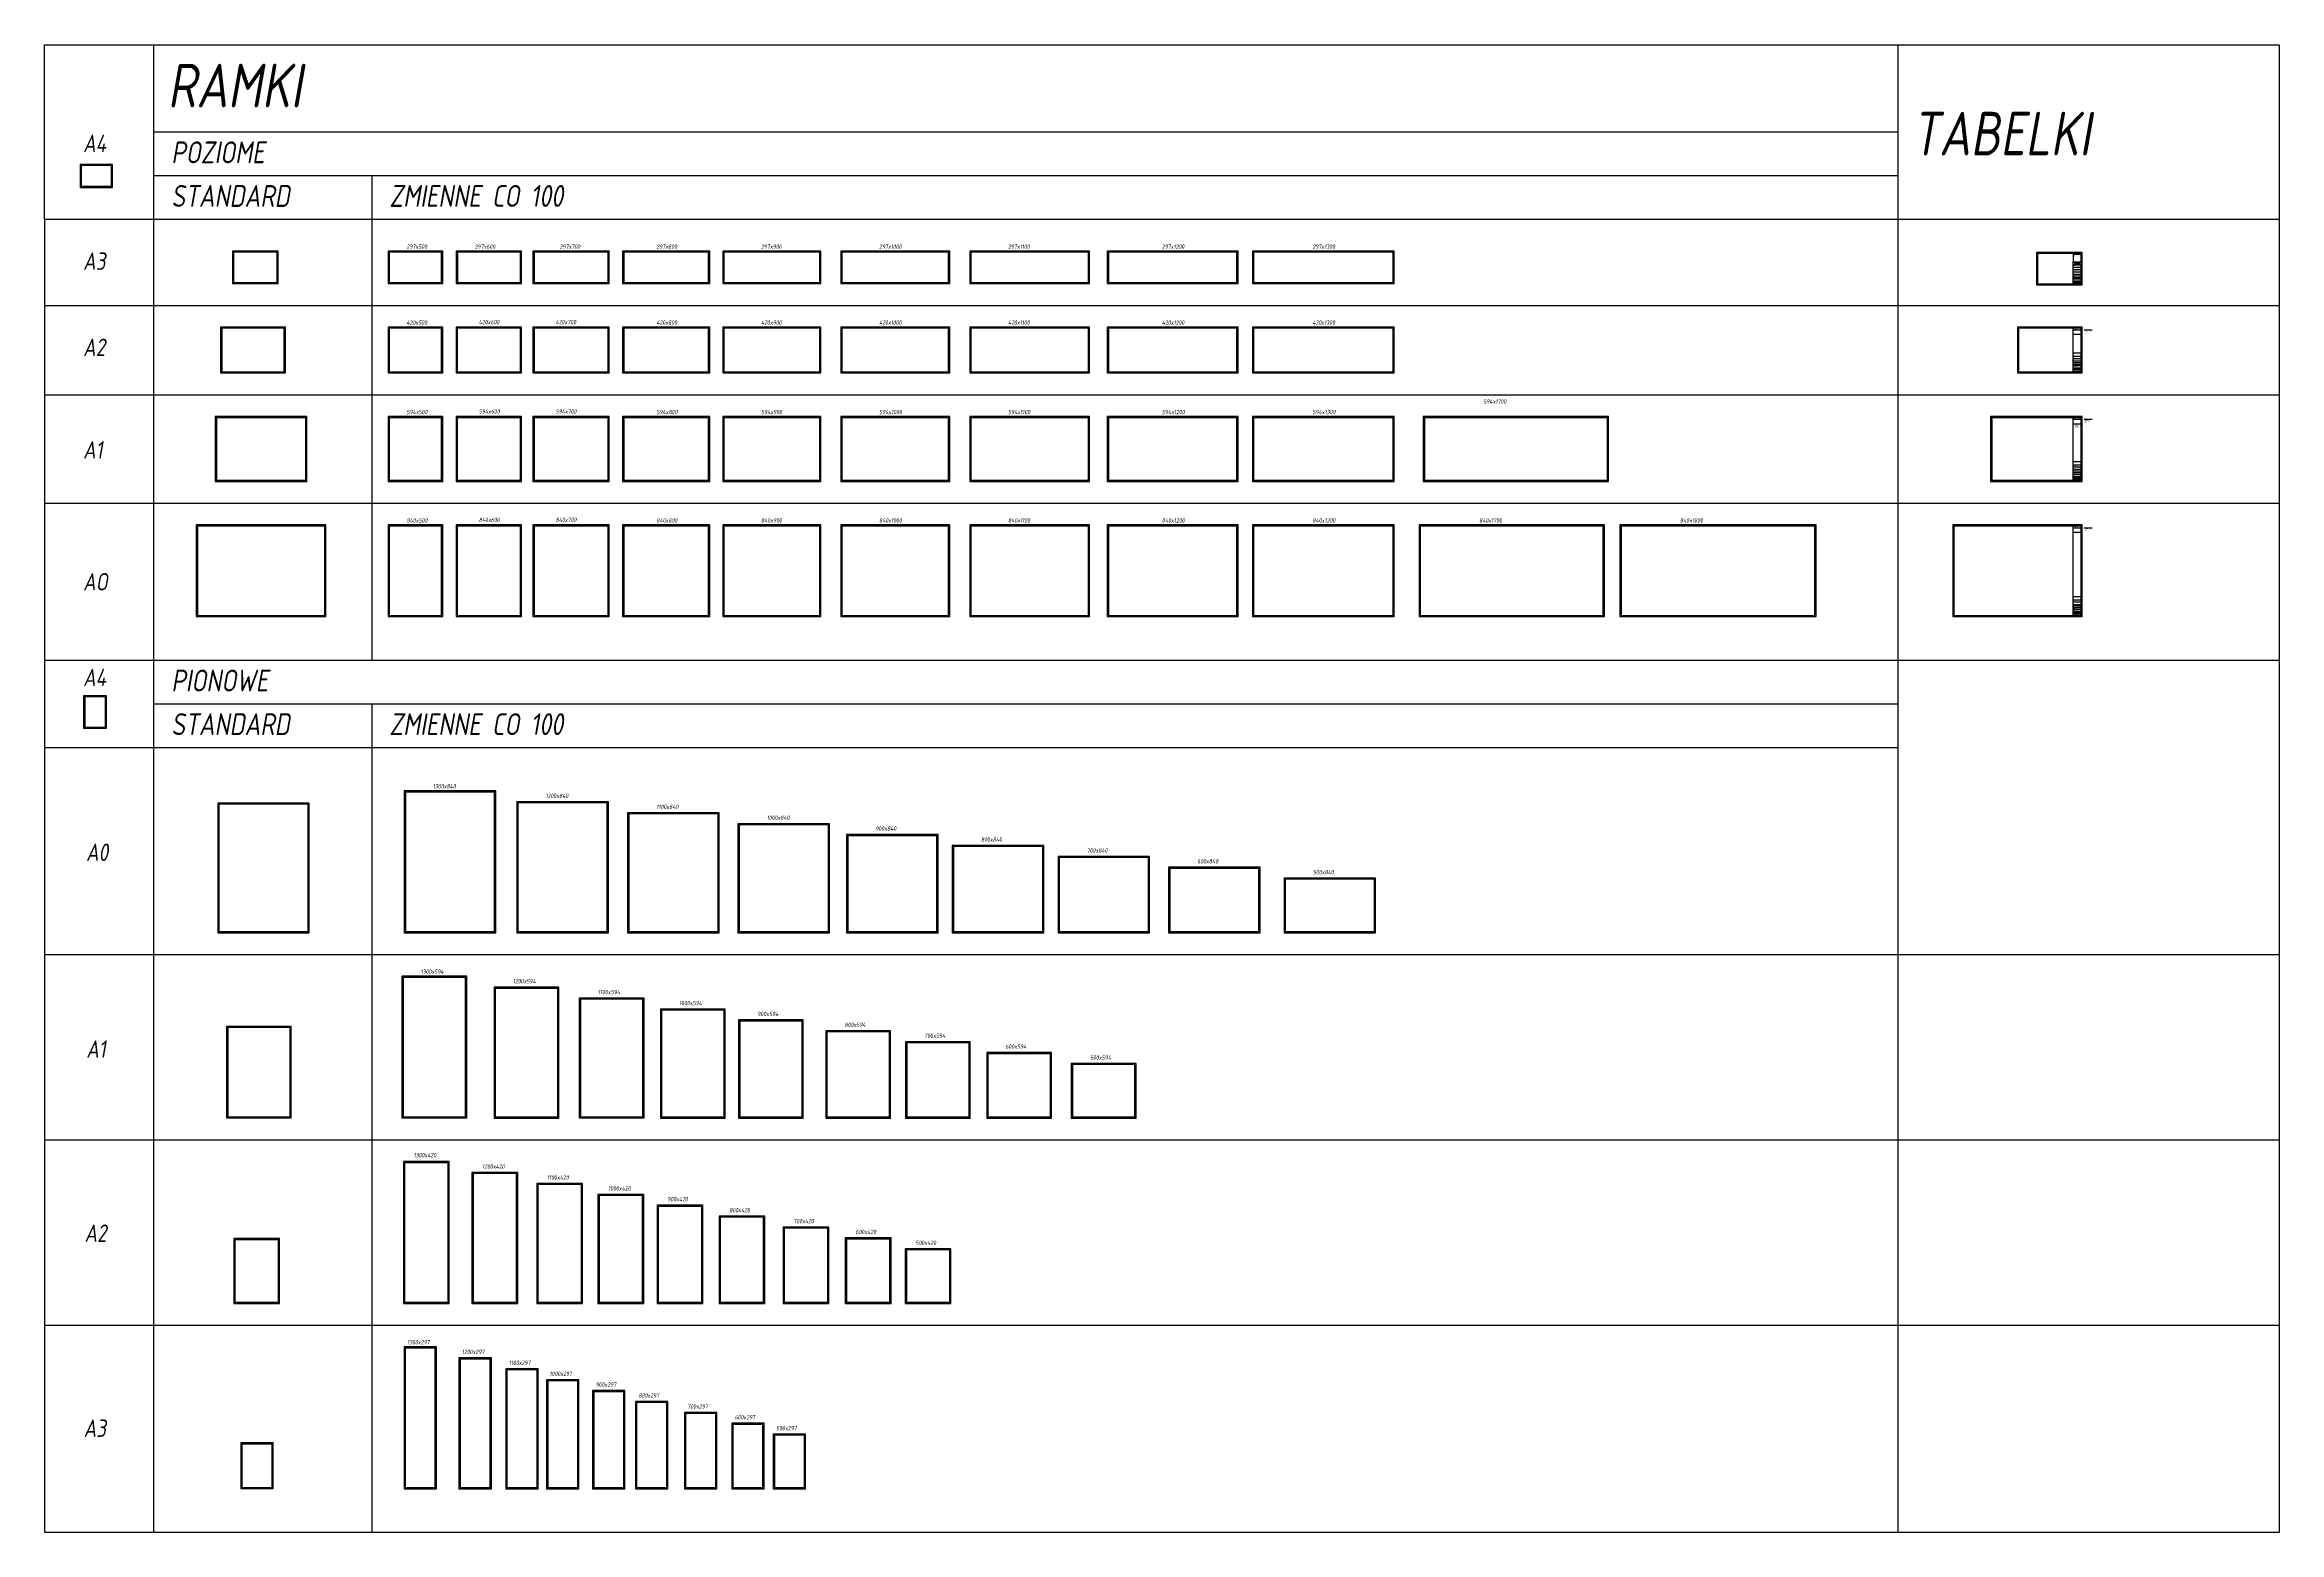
# Paper-space layout 'Layout1' of a CAD drawing. Extents: x 1062 to 21562, y 6 to 13651.
import ezdxf
from ezdxf.enums import TextEntityAlignment as Align

# ---------------------------------------------------------------- set-up
doc = ezdxf.new("R2010")
doc.units = 0
doc.header["$MEASUREMENT"] = 0
doc.linetypes.add('DASHDOT', pattern=[25.4, 12.7, -6.35, 0, -6.35])
doc.linetypes.add('DASHED', pattern=[19.05, 12.7, -6.35])
for name, color, linetype in [('FS_CIENKA', 4, 'Continuous'), ('FS_Opis', 6, 'Continuous'), ('FS_OSIE', 6, 'DASHDOT'), ('FS_PRZEKROJOWA', 1, 'Continuous'), ('FS_PRZERYWANA_NAD', 4, 'DASHED'), ('FS_RAMKA', 7, 'Continuous'), ('FS_SZRAFY', 8, 'Continuous'), ('FS_WIDOK', 7, 'Continuous')]:
    doc.layers.add(name, color=color, linetype=linetype)
doc.styles.add('KB 1_100', font='isocpeur.ttf', dxfattribs={"width": 0.8, "height": 24})
doc.styles.add('KB 1_200', font='isocpeur.ttf', dxfattribs={"width": 0.8, "height": 48})
doc.styles.add('KB TABELKA', font='isocpeur.ttf', dxfattribs={"height": 9})
doc.styles.add('KB tabelka 21', font='isocpeur.ttf', dxfattribs={"height": 15})
pattern_1 = [(45, (19576.02955, 11537.14704), (-0.2485922, 0.2485922), [])]

# ---------------------------------------------------------------- blocks, each defined once
blk = doc.blocks.new('-ramka_A3_poziom')
at = {"layer": 'FS_RAMKA', "color": 5}
for p, q in [((2025, 1400), (0, 1400)), ((0, 1150), (15, 1150)), ((15, 1415), (15, 0)), ((265, 1400), (265, 1415)), ((515, 1400), (515, 1415)), ((765, 1400), (765, 1415)), ((1015, 1400), (1015, 1415)), ((1262.5, 1400), (1262.5, 1415)), ((1512.5, 1400), (1512.5, 1415)), ((1762.5, 1400), (1762.5, 1415)), ((2010, 0), (2010, 1415)), ((2010, 1150), (2025, 1150)), ((0, 900), (15, 900)), ((0, 650), (15, 650)), ((0, 400), (15, 400)), ((0, 150), (15, 150)), ((0, 15), (2025, 15)), ((265, 0), (265, 15)), ((515, 0), (515, 15)), ((765, 0), (765, 15)), ((1015, 0), (1015, 15)), ((1262.5, 0), (1262.5, 15)), ((1512.5, 0), (1512.5, 15)), ((1762.5, 0), (1762.5, 15)), ((2010, 900), (2025, 900)), ((2010, 650), (2025, 650)), ((2010, 400), (2025, 400)), ((2010, 150), (2025, 150))]:
    blk.add_line(p, q, dxfattribs=at)
at = {"layer": 'FS_RAMKA'}
blk.add_lwpolyline([(-37.5, 1450), (-37.5, -35), (2062.5, -35), (2062.5, 1450)], close=True, dxfattribs=at)
at = {"layer": 'FS_RAMKA', "color": 5}
blk.add_lwpolyline([(0, 1415), (0, 0), (2025, 0), (2025, 1415)], close=True, dxfattribs=at)
at = {"layer": 'FS_RAMKA', "color": 5, "style": 'KB tabelka 21'}
for s, p in [('2', (7.5, 1025)), ('1', (7.5, 1275)), ('A', (140, 1407.5)), ('B', (390, 1407.5)), ('C', (640, 1407.5)), ('D', (890, 1407.5)), ('E', (1137.5, 1407.5)), ('F', (1387.5, 1407.5)), ('G', (1637.5, 1407.5)), ('H', (1887.5, 1407.5)), ('2', (2017.5, 1025)), ('1', (2017.5, 1275)), ('4', (7.5, 525)), ('3', (7.5, 775)), ('5', (7.5, 275)), ('6', (7.5, 82.5)), ('A', (140, 7.5)), ('B', (390, 7.5)), ('C', (640, 7.5)), ('D', (890, 7.5)), ('E', (1137.5, 7.5)), ('F', (1387.5, 7.5)), ('G', (1637.5, 7.5)), ('H', (1887.5, 7.5)), ('4', (2017.5, 525)), ('3', (2017.5, 775)), ('5', (2017.5, 275)), ('6', (2017.5, 82.5))]:
    blk.add_text(s, height=8, dxfattribs=at).set_placement(p, align=Align.MIDDLE_CENTER)
blk = doc.blocks.new('-RAMKA_297x500')
at = {"layer": 'FS_RAMKA', "color": 5}
for p, q in [((2425, 1400), (0, 1400)), ((0, 1150), (15, 1150)), ((15, 1415), (15, 0)), ((265, 1400), (265, 1415)), ((515, 1400), (515, 1415)), ((765, 1400), (765, 1415)), ((1015, 1400), (1015, 1415)), ((1262.5, 1400), (1262.5, 1415)), ((1512.5, 1400), (1512.5, 1415)), ((1762.5, 1400), (1762.5, 1415)), ((2012.5, 1400), (2012.5, 1415)), ((2262.5, 1400), (2262.5, 1415)), ((2410, 0), (2410, 1415)), ((2410, 1150), (2425, 1150)), ((0, 900), (15, 900)), ((0, 650), (15, 650)), ((0, 400), (15, 400)), ((0, 150), (15, 150)), ((0, 15), (2425, 15)), ((265, 0), (265, 15)), ((515, 0), (515, 15)), ((765, 0), (765, 15)), ((1015, 0), (1015, 15)), ((1262.5, 0), (1262.5, 15)), ((1512.5, 0), (1512.5, 15)), ((1762.5, 0), (1762.5, 15)), ((2012.5, 0), (2012.5, 15)), ((2262.5, 0), (2262.5, 15)), ((2410, 900), (2425, 900)), ((2410, 650), (2425, 650)), ((2410, 400), (2425, 400)), ((2410, 150), (2425, 150))]:
    blk.add_line(p, q, dxfattribs=at)
at = {"layer": 'FS_RAMKA'}
blk.add_lwpolyline([(-37.5, 1450), (-37.5, -35), (2462.5, -35), (2462.5, 1450)], close=True, dxfattribs=at)
at = {"layer": 'FS_RAMKA', "color": 5}
blk.add_lwpolyline([(0, 1415), (0, 0), (2425, 0), (2425, 1415)], close=True, dxfattribs=at)
at = {"layer": 'FS_RAMKA', "color": 5, "style": 'KB tabelka 21'}
for s, p in [('2', (7.5, 1025)), ('1', (7.5, 1275)), ('A', (140, 1407.5)), ('B', (390, 1407.5)), ('C', (640, 1407.5)), ('D', (890, 1407.5)), ('E', (1137.5, 1407.5)), ('F', (1387.5, 1407.5)), ('G', (1637.5, 1407.5)), ('H', (1887.5, 1407.5)), ('I', (2137.5, 1407.5)), ('J', (2336.2, 1407.5)), ('2', (2417.5, 1025)), ('1', (2417.5, 1275)), ('4', (7.5, 525)), ('3', (7.5, 775)), ('5', (7.5, 275)), ('6', (7.5, 82.5)), ('A', (140, 7.5)), ('B', (390, 7.5)), ('C', (640, 7.5)), ('D', (890, 7.5)), ('E', (1137.5, 7.5)), ('F', (1387.5, 7.5)), ('G', (1637.5, 7.5)), ('H', (1887.5, 7.5)), ('I', (2137.5, 7.5)), ('J', (2336.2, 7.5)), ('4', (2417.5, 525)), ('3', (2417.5, 775)), ('5', (2417.5, 275)), ('6', (2417.5, 82.5))]:
    blk.add_text(s, height=8, dxfattribs=at).set_placement(p, align=Align.MIDDLE_CENTER)
blk = doc.blocks.new('-RAMKA_297x600')
at = {"layer": 'FS_RAMKA', "color": 5}
for p, q in [((2925, 1400), (0, 1400)), ((0, 1150), (15, 1150)), ((15, 1415), (15, 0)), ((265, 1400), (265, 1415)), ((515, 1400), (515, 1415)), ((765, 1400), (765, 1415)), ((1015, 1400), (1015, 1415)), ((1262.5, 1400), (1262.5, 1415)), ((1512.5, 1400), (1512.5, 1415)), ((1762.5, 1400), (1762.5, 1415)), ((2012.5, 1400), (2012.5, 1415)), ((2262.5, 1400), (2262.5, 1415)), ((2512.5, 1400), (2512.5, 1415)), ((2762.5, 1400), (2762.5, 1415)), ((2910, 0), (2910, 1415)), ((2910, 1150), (2925, 1150)), ((0, 900), (15, 900)), ((0, 650), (15, 650)), ((0, 400), (15, 400)), ((0, 150), (15, 150)), ((0, 15), (2925, 15)), ((265, 0), (265, 15)), ((515, 0), (515, 15)), ((765, 0), (765, 15)), ((1015, 0), (1015, 15)), ((1262.5, 0), (1262.5, 15)), ((1512.5, 0), (1512.5, 15)), ((1762.5, 0), (1762.5, 15)), ((2012.5, 0), (2012.5, 15)), ((2262.5, 0), (2262.5, 15)), ((2512.5, 0), (2512.5, 15)), ((2762.5, 0), (2762.5, 15)), ((2910, 900), (2925, 900)), ((2910, 650), (2925, 650)), ((2910, 400), (2925, 400)), ((2910, 150), (2925, 150))]:
    blk.add_line(p, q, dxfattribs=at)
at = {"layer": 'FS_RAMKA'}
blk.add_lwpolyline([(-37.5, 1450), (-37.5, -35), (2962.5, -35), (2962.5, 1450)], close=True, dxfattribs=at)
at = {"layer": 'FS_RAMKA', "color": 5}
blk.add_lwpolyline([(0, 1415), (0, 0), (2925, 0), (2925, 1415)], close=True, dxfattribs=at)
at = {"layer": 'FS_RAMKA', "color": 5, "style": 'KB tabelka 21'}
for s, p in [('2', (7.5, 1025)), ('1', (7.5, 1275)), ('A', (140, 1407.5)), ('B', (390, 1407.5)), ('C', (640, 1407.5)), ('D', (890, 1407.5)), ('E', (1137.5, 1407.5)), ('F', (1387.5, 1407.5)), ('G', (1637.5, 1407.5)), ('H', (1887.5, 1407.5)), ('I', (2137.5, 1407.5)), ('J', (2387.5, 1407.5)), ('K', (2637.5, 1407.5)), ('L', (2836.2, 1407.5)), ('2', (2917.5, 1025)), ('1', (2917.5, 1275)), ('4', (7.5, 525)), ('3', (7.5, 775)), ('5', (7.5, 275)), ('6', (7.5, 82.5)), ('A', (140, 7.5)), ('B', (390, 7.5)), ('C', (640, 7.5)), ('D', (890, 7.5)), ('E', (1137.5, 7.5)), ('F', (1387.5, 7.5)), ('G', (1637.5, 7.5)), ('H', (1887.5, 7.5)), ('I', (2137.5, 7.5)), ('J', (2387.5, 7.5)), ('K', (2637.5, 7.5)), ('L', (2836.2, 7.5)), ('4', (2917.5, 525)), ('3', (2917.5, 775)), ('5', (2917.5, 275)), ('6', (2917.5, 82.5))]:
    blk.add_text(s, height=8, dxfattribs=at).set_placement(p, align=Align.MIDDLE_CENTER)
blk = doc.blocks.new('-RAMKA_297x700')
at = {"layer": 'FS_RAMKA', "color": 5}
for p, q in [((3425, 1400), (0, 1400)), ((0, 1150), (15, 1150)), ((15, 1415), (15, 0)), ((265, 1400), (265, 1415)), ((515, 1400), (515, 1415)), ((765, 1400), (765, 1415)), ((1015, 1400), (1015, 1415)), ((1262.5, 1400), (1262.5, 1415)), ((1512.5, 1400), (1512.5, 1415)), ((1762.5, 1400), (1762.5, 1415)), ((2012.5, 1400), (2012.5, 1415)), ((2262.5, 1400), (2262.5, 1415)), ((2512.5, 1400), (2512.5, 1415)), ((2762.5, 1400), (2762.5, 1415)), ((3012.5, 1400), (3012.5, 1415)), ((3262.5, 1400), (3262.5, 1415)), ((3410, 0), (3410, 1415)), ((3410, 1150), (3425, 1150)), ((0, 900), (15, 900)), ((0, 650), (15, 650)), ((0, 400), (15, 400)), ((0, 150), (15, 150)), ((0, 15), (3425, 15)), ((265, 0), (265, 15)), ((515, 0), (515, 15)), ((765, 0), (765, 15)), ((1015, 0), (1015, 15)), ((1262.5, 0), (1262.5, 15)), ((1512.5, 0), (1512.5, 15)), ((1762.5, 0), (1762.5, 15)), ((2012.5, 0), (2012.5, 15)), ((2262.5, 0), (2262.5, 15)), ((2512.5, 0), (2512.5, 15)), ((2762.5, 0), (2762.5, 15)), ((3012.5, 0), (3012.5, 15)), ((3262.5, 0), (3262.5, 15)), ((3410, 900), (3425, 900)), ((3410, 650), (3425, 650)), ((3410, 400), (3425, 400)), ((3410, 150), (3425, 150))]:
    blk.add_line(p, q, dxfattribs=at)
at = {"layer": 'FS_RAMKA'}
blk.add_lwpolyline([(-37.5, 1450), (-37.5, -35), (3462.5, -35), (3462.5, 1450)], close=True, dxfattribs=at)
at = {"layer": 'FS_RAMKA', "color": 5}
blk.add_lwpolyline([(0, 1415), (0, 0), (3425, 0), (3425, 1415)], close=True, dxfattribs=at)
at = {"layer": 'FS_RAMKA', "color": 5, "style": 'KB tabelka 21'}
for s, p in [('2', (7.5, 1025)), ('1', (7.5, 1275)), ('A', (140, 1407.5)), ('B', (390, 1407.5)), ('C', (640, 1407.5)), ('D', (890, 1407.5)), ('E', (1137.5, 1407.5)), ('F', (1387.5, 1407.5)), ('G', (1637.5, 1407.5)), ('H', (1887.5, 1407.5)), ('I', (2137.5, 1407.5)), ('J', (2387.5, 1407.5)), ('K', (2637.5, 1407.5)), ('L', (2887.5, 1407.5)), ('M', (3137.5, 1407.5)), ('N', (3336.2, 1407.5)), ('2', (3417.5, 1025)), ('1', (3417.5, 1275)), ('4', (7.5, 525)), ('3', (7.5, 775)), ('5', (7.5, 275)), ('6', (7.5, 82.5)), ('A', (140, 7.5)), ('B', (390, 7.5)), ('C', (640, 7.5)), ('D', (890, 7.5)), ('E', (1137.5, 7.5)), ('F', (1387.5, 7.5)), ('G', (1637.5, 7.5)), ('H', (1887.5, 7.5)), ('I', (2137.5, 7.5)), ('J', (2387.5, 7.5)), ('K', (2637.5, 7.5)), ('L', (2887.5, 7.5)), ('M', (3137.5, 7.5)), ('N', (3336.2, 7.5)), ('4', (3417.5, 525)), ('3', (3417.5, 775)), ('5', (3417.5, 275)), ('6', (3417.5, 82.5))]:
    blk.add_text(s, height=8, dxfattribs=at).set_placement(p, align=Align.MIDDLE_CENTER)
blk = doc.blocks.new('-RAMKA_297x800')
at = {"layer": 'FS_RAMKA', "color": 5}
for p, q in [((3925, 1400), (0, 1400)), ((0, 1150), (15, 1150)), ((15, 1415), (15, 0)), ((265, 1400), (265, 1415)), ((515, 1400), (515, 1415)), ((765, 1400), (765, 1415)), ((1015, 1400), (1015, 1415)), ((1262.5, 1400), (1262.5, 1415)), ((1512.5, 1400), (1512.5, 1415)), ((1762.5, 1400), (1762.5, 1415)), ((2012.5, 1400), (2012.5, 1415)), ((2262.5, 1400), (2262.5, 1415)), ((2512.5, 1400), (2512.5, 1415)), ((2762.5, 1400), (2762.5, 1415)), ((3012.5, 1400), (3012.5, 1415)), ((3262.5, 1400), (3262.5, 1415)), ((3512.5, 1400), (3512.5, 1415)), ((3762.5, 1400), (3762.5, 1415)), ((3910, 0), (3910, 1415)), ((3910, 1150), (3925, 1150)), ((0, 900), (15, 900)), ((0, 650), (15, 650)), ((0, 400), (15, 400)), ((0, 150), (15, 150)), ((0, 15), (3925, 15)), ((265, 0), (265, 15)), ((515, 0), (515, 15)), ((765, 0), (765, 15)), ((1015, 0), (1015, 15)), ((1262.5, 0), (1262.5, 15)), ((1512.5, 0), (1512.5, 15)), ((1762.5, 0), (1762.5, 15)), ((2012.5, 0), (2012.5, 15)), ((2262.5, 0), (2262.5, 15)), ((2512.5, 0), (2512.5, 15)), ((2762.5, 0), (2762.5, 15)), ((3012.5, 0), (3012.5, 15)), ((3262.5, 0), (3262.5, 15)), ((3512.5, 0), (3512.5, 15)), ((3762.5, 0), (3762.5, 15)), ((3910, 900), (3925, 900)), ((3910, 650), (3925, 650)), ((3910, 400), (3925, 400)), ((3910, 150), (3925, 150))]:
    blk.add_line(p, q, dxfattribs=at)
at = {"layer": 'FS_RAMKA'}
blk.add_lwpolyline([(-37.5, 1450), (-37.5, -35), (3962.5, -35), (3962.5, 1450)], close=True, dxfattribs=at)
at = {"layer": 'FS_RAMKA', "color": 5}
blk.add_lwpolyline([(0, 1415), (0, 0), (3925, 0), (3925, 1415)], close=True, dxfattribs=at)
at = {"layer": 'FS_RAMKA', "color": 5, "style": 'KB tabelka 21'}
for s, p in [('2', (7.5, 1025)), ('1', (7.5, 1275)), ('A', (140, 1407.5)), ('B', (390, 1407.5)), ('C', (640, 1407.5)), ('D', (890, 1407.5)), ('E', (1137.5, 1407.5)), ('F', (1387.5, 1407.5)), ('G', (1637.5, 1407.5)), ('H', (1887.5, 1407.5)), ('I', (2137.5, 1407.5)), ('J', (2387.5, 1407.5)), ('K', (2637.5, 1407.5)), ('L', (2887.5, 1407.5)), ('M', (3137.5, 1407.5)), ('N', (3387.5, 1407.5)), ('O', (3637.5, 1407.5)), ('P', (3836.3, 1407.5)), ('2', (3917.5, 1025)), ('1', (3917.5, 1275)), ('4', (7.5, 525)), ('3', (7.5, 775)), ('5', (7.5, 275)), ('6', (7.5, 82.5)), ('A', (140, 7.5)), ('B', (390, 7.5)), ('C', (640, 7.5)), ('D', (890, 7.5)), ('E', (1137.5, 7.5)), ('F', (1387.5, 7.5)), ('G', (1637.5, 7.5)), ('H', (1887.5, 7.5)), ('I', (2137.5, 7.5)), ('J', (2387.5, 7.5)), ('K', (2637.5, 7.5)), ('L', (2887.5, 7.5)), ('M', (3137.5, 7.5)), ('N', (3387.5, 7.5)), ('O', (3637.5, 7.5)), ('P', (3836.3, 7.5)), ('4', (3917.5, 525)), ('3', (3917.5, 775)), ('5', (3917.5, 275)), ('6', (3917.5, 82.5))]:
    blk.add_text(s, height=8, dxfattribs=at).set_placement(p, align=Align.MIDDLE_CENTER)
blk = doc.blocks.new('-RAMKA_297x900')
at = {"layer": 'FS_RAMKA', "color": 5}
for p, q in [((4425, 1400), (0, 1400)), ((0, 1150), (15, 1150)), ((15, 1415), (15, 0)), ((265, 1400), (265, 1415)), ((515, 1400), (515, 1415)), ((765, 1400), (765, 1415)), ((1015, 1400), (1015, 1415)), ((1262.5, 1400), (1262.5, 1415)), ((1512.5, 1400), (1512.5, 1415)), ((1762.5, 1400), (1762.5, 1415)), ((2012.5, 1400), (2012.5, 1415)), ((2262.5, 1400), (2262.5, 1415)), ((2512.5, 1400), (2512.5, 1415)), ((2762.5, 1400), (2762.5, 1415)), ((3012.5, 1400), (3012.5, 1415)), ((3262.5, 1400), (3262.5, 1415)), ((3512.5, 1400), (3512.5, 1415)), ((3762.5, 1400), (3762.5, 1415)), ((4012.5, 1400), (4012.5, 1415)), ((4262.5, 1400), (4262.5, 1415)), ((4410, 0), (4410, 1415)), ((4410, 1150), (4425, 1150)), ((0, 900), (15, 900)), ((0, 650), (15, 650)), ((0, 400), (15, 400)), ((0, 150), (15, 150)), ((0, 15), (4425, 15)), ((265, 0), (265, 15)), ((515, 0), (515, 15)), ((765, 0), (765, 15)), ((1015, 0), (1015, 15)), ((1262.5, 0), (1262.5, 15)), ((1512.5, 0), (1512.5, 15)), ((1762.5, 0), (1762.5, 15)), ((2012.5, 0), (2012.5, 15)), ((2262.5, 0), (2262.5, 15)), ((2512.5, 0), (2512.5, 15)), ((2762.5, 0), (2762.5, 15)), ((3012.5, 0), (3012.5, 15)), ((3262.5, 0), (3262.5, 15)), ((3512.5, 0), (3512.5, 15)), ((3762.5, 0), (3762.5, 15)), ((4012.5, 0), (4012.5, 15)), ((4262.5, 0), (4262.5, 15)), ((4410, 900), (4425, 900)), ((4410, 650), (4425, 650)), ((4410, 400), (4425, 400)), ((4410, 150), (4425, 150))]:
    blk.add_line(p, q, dxfattribs=at)
at = {"layer": 'FS_RAMKA'}
blk.add_lwpolyline([(-37.5, 1450), (-37.5, -35), (4462.5, -35), (4462.5, 1450)], close=True, dxfattribs=at)
at = {"layer": 'FS_RAMKA', "color": 5}
blk.add_lwpolyline([(0, 1415), (0, 0), (4425, 0), (4425, 1415)], close=True, dxfattribs=at)
at = {"layer": 'FS_RAMKA', "color": 5, "style": 'KB tabelka 21'}
for s, p in [('2', (7.5, 1025)), ('1', (7.5, 1275)), ('A', (140, 1407.5)), ('B', (390, 1407.5)), ('C', (640, 1407.5)), ('D', (890, 1407.5)), ('E', (1137.5, 1407.5)), ('F', (1387.5, 1407.5)), ('G', (1637.5, 1407.5)), ('H', (1887.5, 1407.5)), ('I', (2137.5, 1407.5)), ('J', (2387.5, 1407.5)), ('K', (2637.5, 1407.5)), ('L', (2887.5, 1407.5)), ('M', (3137.5, 1407.5)), ('N', (3387.5, 1407.5)), ('O', (3637.5, 1407.5)), ('P', (3887.5, 1407.5)), ('Q', (4137.5, 1407.5)), ('R', (4336.2, 1407.5)), ('2', (4417.5, 1025)), ('1', (4417.5, 1275)), ('4', (7.5, 525)), ('3', (7.5, 775)), ('5', (7.5, 275)), ('6', (7.5, 82.5)), ('A', (140, 7.5)), ('B', (390, 7.5)), ('C', (640, 7.5)), ('D', (890, 7.5)), ('E', (1137.5, 7.5)), ('F', (1387.5, 7.5)), ('G', (1637.5, 7.5)), ('H', (1887.5, 7.5)), ('I', (2137.5, 7.5)), ('J', (2387.5, 7.5)), ('K', (2637.5, 7.5)), ('L', (2887.5, 7.5)), ('M', (3137.5, 7.5)), ('N', (3387.5, 7.5)), ('O', (3637.5, 7.5)), ('P', (3887.5, 7.5)), ('Q', (4137.5, 7.5)), ('R', (4336.2, 7.5)), ('4', (4417.5, 525)), ('3', (4417.5, 775)), ('5', (4417.5, 275)), ('6', (4417.5, 82.5))]:
    blk.add_text(s, height=8, dxfattribs=at).set_placement(p, align=Align.MIDDLE_CENTER)
blk = doc.blocks.new('-RAMKA_297x1000')
at = {"layer": 'FS_RAMKA', "color": 5}
for p, q in [((4925, 1400), (0, 1400)), ((0, 1150), (15, 1150)), ((15, 1415), (15, 0)), ((265, 1400), (265, 1415)), ((515, 1400), (515, 1415)), ((765, 1400), (765, 1415)), ((1015, 1400), (1015, 1415)), ((1262.5, 1400), (1262.5, 1415)), ((1512.5, 1400), (1512.5, 1415)), ((1762.5, 1400), (1762.5, 1415)), ((2012.5, 1400), (2012.5, 1415)), ((2262.5, 1400), (2262.5, 1415)), ((2512.5, 1400), (2512.5, 1415)), ((2762.5, 1400), (2762.5, 1415)), ((3012.5, 1400), (3012.5, 1415)), ((3262.5, 1400), (3262.5, 1415)), ((3512.5, 1400), (3512.5, 1415)), ((3762.5, 1400), (3762.5, 1415)), ((4012.5, 1400), (4012.5, 1415)), ((4262.5, 1400), (4262.5, 1415)), ((4512.5, 1400), (4512.5, 1415)), ((4762.5, 1400), (4762.5, 1415)), ((4910, 0), (4910, 1415)), ((4910, 1150), (4925, 1150)), ((0, 900), (15, 900)), ((0, 650), (15, 650)), ((0, 400), (15, 400)), ((0, 150), (15, 150)), ((0, 15), (4925, 15)), ((265, 0), (265, 15)), ((515, 0), (515, 15)), ((765, 0), (765, 15)), ((1015, 0), (1015, 15)), ((1262.5, 0), (1262.5, 15)), ((1512.5, 0), (1512.5, 15)), ((1762.5, 0), (1762.5, 15)), ((2012.5, 0), (2012.5, 15)), ((2262.5, 0), (2262.5, 15)), ((2512.5, 0), (2512.5, 15)), ((2762.5, 0), (2762.5, 15)), ((3012.5, 0), (3012.5, 15)), ((3262.5, 0), (3262.5, 15)), ((3512.5, 0), (3512.5, 15)), ((3762.5, 0), (3762.5, 15)), ((4012.5, 0), (4012.5, 15)), ((4262.5, 0), (4262.5, 15)), ((4512.5, 0), (4512.5, 15)), ((4762.5, 0), (4762.5, 15)), ((4910, 900), (4925, 900)), ((4910, 650), (4925, 650)), ((4910, 400), (4925, 400)), ((4910, 150), (4925, 150))]:
    blk.add_line(p, q, dxfattribs=at)
at = {"layer": 'FS_RAMKA'}
blk.add_lwpolyline([(-37.5, 1450), (-37.5, -35), (4962.5, -35), (4962.5, 1450)], close=True, dxfattribs=at)
at = {"layer": 'FS_RAMKA', "color": 5}
blk.add_lwpolyline([(0, 1415), (0, 0), (4925, 0), (4925, 1415)], close=True, dxfattribs=at)
at = {"layer": 'FS_RAMKA', "color": 5, "style": 'KB tabelka 21'}
for s, p in [('2', (7.5, 1025)), ('1', (7.5, 1275)), ('A', (140, 1407.5)), ('B', (390, 1407.5)), ('C', (640, 1407.5)), ('D', (890, 1407.5)), ('E', (1137.5, 1407.5)), ('F', (1387.5, 1407.5)), ('G', (1637.5, 1407.5)), ('H', (1887.5, 1407.5)), ('I', (2137.5, 1407.5)), ('J', (2387.5, 1407.5)), ('K', (2637.5, 1407.5)), ('L', (2887.5, 1407.5)), ('M', (3137.5, 1407.5)), ('N', (3387.5, 1407.5)), ('O', (3637.5, 1407.5)), ('P', (3887.5, 1407.5)), ('Q', (4137.5, 1407.5)), ('R', (4387.5, 1407.5)), ('S', (4637.5, 1407.5)), ('T', (4836.2, 1407.5)), ('2', (4917.5, 1025)), ('1', (4917.5, 1275)), ('4', (7.5, 525)), ('3', (7.5, 775)), ('5', (7.5, 275)), ('6', (7.5, 82.5)), ('A', (140, 7.5)), ('B', (390, 7.5)), ('C', (640, 7.5)), ('D', (890, 7.5)), ('E', (1137.5, 7.5)), ('F', (1387.5, 7.5)), ('G', (1637.5, 7.5)), ('H', (1887.5, 7.5)), ('I', (2137.5, 7.5)), ('J', (2387.5, 7.5)), ('K', (2637.5, 7.5)), ('L', (2887.5, 7.5)), ('M', (3137.5, 7.5)), ('N', (3387.5, 7.5)), ('O', (3637.5, 7.5)), ('P', (3887.5, 7.5)), ('Q', (4137.5, 7.5)), ('R', (4387.5, 7.5)), ('S', (4637.5, 7.5)), ('T', (4836.2, 7.5)), ('4', (4917.5, 525)), ('3', (4917.5, 775)), ('5', (4917.5, 275)), ('6', (4917.5, 82.5))]:
    blk.add_text(s, height=8, dxfattribs=at).set_placement(p, align=Align.MIDDLE_CENTER)
blk = doc.blocks.new('-ramka_A3_pion')
at = {"layer": 'FS_RAMKA', "color": 5}
for p, q in [((1415, 2010), (0, 2010)), ((0, 1760), (15, 1760)), ((0, 1510), (15, 1510)), ((0, 1260), (15, 1260)), ((15, 2025), (15, 0)), ((265, 2010), (265, 2025)), ((515, 2010), (515, 2025)), ((765, 2010), (765, 2025)), ((1015, 2010), (1015, 2025)), ((1265, 2010), (1265, 2025)), ((1400, 0), (1400, 2025)), ((1400, 1760), (1415, 1760)), ((1400, 1510), (1415, 1510)), ((1400, 1260), (1415, 1260)), ((0, 1010), (15, 1010)), ((0, 760), (15, 760)), ((0, 510), (15, 510)), ((0, 260), (15, 260)), ((0, 15), (1415, 15)), ((265, 0), (265, 15)), ((515, 0), (515, 15)), ((765, 0), (765, 15)), ((1015, 0), (1015, 15)), ((1265, 0), (1265, 15)), ((1400, 1010), (1415, 1010)), ((1400, 760), (1415, 760)), ((1400, 510), (1415, 510)), ((1400, 260), (1415, 260))]:
    blk.add_line(p, q, dxfattribs=at)
at = {"layer": 'FS_RAMKA'}
blk.add_lwpolyline([(-35, -37.5), (1450, -37.5), (1450, 2062.5), (-35, 2062.5)], close=True, dxfattribs=at)
at = {"layer": 'FS_RAMKA', "color": 5}
blk.add_lwpolyline([(0, 0), (1415, 0), (1415, 2025), (0, 2025)], close=True, dxfattribs=at)
at = {"layer": 'FS_RAMKA', "color": 5, "style": 'KB tabelka 21'}
for s, p in [('4', (7.5, 1135)), ('2', (7.5, 1635)), ('3', (7.5, 1385)), ('1', (7.5, 1885)), ('A', (140, 2017.5)), ('B', (390, 2017.5)), ('C', (640, 2017.5)), ('D', (890, 2017.5)), ('E', (1137.5, 2017.5)), ('F', (1332.5, 2017.5)), ('4', (1407.5, 1135)), ('2', (1407.5, 1635)), ('3', (1407.5, 1385)), ('1', (1407.5, 1885)), ('5', (7.5, 885)), ('6', (7.5, 635)), ('7', (7.5, 385)), ('8', (7.5, 135)), ('A', (140, 7.5)), ('B', (390, 7.5)), ('C', (640, 7.5)), ('D', (890, 7.5)), ('E', (1137.5, 7.5)), ('F', (1332.5, 7.5)), ('5', (1407.5, 885)), ('6', (1407.5, 635)), ('7', (1407.5, 385)), ('8', (1407.5, 135))]:
    blk.add_text(s, height=8, dxfattribs=at).set_placement(p, align=Align.MIDDLE_CENTER)
blk = doc.blocks.new('-ramka_A2_pion')
at = {"layer": 'FS_RAMKA', "color": 5}
for p, q in [((2025, 2885), (0, 2885)), ((0, 2639), (15, 2639)), ((0, 2389), (15, 2389)), ((0, 2139), (15, 2139)), ((15, 2900), (15, 0)), ((265, 2885), (265, 2900)), ((515, 2885), (515, 2900)), ((765, 2885), (765, 2900)), ((1015, 2885), (1015, 2900)), ((1262, 2885), (1262, 2900)), ((1512, 2885), (1512, 2900)), ((1762, 2885), (1762, 2900)), ((2010, 0), (2010, 2900)), ((2010, 2639), (2025, 2639)), ((2010, 2389), (2025, 2389)), ((2010, 2139), (2025, 2139)), ((0, 1889), (15, 1889)), ((0, 1639), (15, 1639)), ((0, 1389), (15, 1389)), ((0, 1139), (15, 1139)), ((2010, 1889), (2025, 1889)), ((2010, 1639), (2025, 1639)), ((2010, 1389), (2025, 1389)), ((2010, 1139), (2025, 1139)), ((0, 889), (15, 889)), ((0, 639), (15, 639)), ((0, 389), (15, 389)), ((0, 139), (15, 139)), ((0, 15), (2025, 15)), ((265, 0), (265, 15)), ((515, 0), (515, 15)), ((765, 0), (765, 15)), ((1015, 0), (1015, 15)), ((1262, 0), (1262, 15)), ((1512, 0), (1512, 15)), ((1762, 0), (1762, 15)), ((2010, 889), (2025, 889)), ((2010, 639), (2025, 639)), ((2010, 389), (2025, 389)), ((2010, 139), (2025, 139))]:
    blk.add_line(p, q, dxfattribs=at)
at = {"layer": 'FS_RAMKA'}
blk.add_lwpolyline([(-38, 2935), (-38, -35), (2062, -35), (2062, 2935)], close=True, dxfattribs=at)
at = {"layer": 'FS_RAMKA', "color": 5}
blk.add_lwpolyline([(0, 2900), (0, 0), (2025, 0), (2025, 2900)], close=True, dxfattribs=at)
at = {"layer": 'FS_RAMKA', "color": 5, "style": 'KB tabelka 21'}
for s, p in [('2', (8, 2514)), ('3', (8, 2264)), ('1', (8, 2764)), ('A', (140, 2892)), ('B', (390, 2892)), ('C', (640, 2892)), ('D', (890, 2892)), ('E', (1138, 2892)), ('F', (1388, 2892)), ('G', (1638, 2892)), ('H', (1888, 2892)), ('2', (2018, 2514)), ('3', (2018, 2264)), ('1', (2018, 2764)), ('4', (8, 2014)), ('5', (8, 1764)), ('6', (8, 1514)), ('7', (8, 1264)), ('4', (2018, 2014)), ('5', (2018, 1764)), ('6', (2018, 1514)), ('7', (2018, 1264)), ('10', (8, 514)), ('12', (8, 77)), ('11', (8, 264)), ('8', (8, 1014)), ('9', (8, 764)), ('A', (140, 8)), ('B', (390, 8)), ('C', (640, 8)), ('D', (890, 8)), ('E', (1138, 8)), ('F', (1388, 8)), ('G', (1638, 8)), ('H', (1888, 8)), ('10', (2018, 514)), ('12', (2018, 77)), ('11', (2018, 264)), ('8', (2018, 1014)), ('9', (2018, 764))]:
    blk.add_text(s, height=8, dxfattribs=at).set_placement(p, align=Align.MIDDLE_CENTER)
blk = doc.blocks.new('-ramka_A2_poziom')
at = {"layer": 'FS_RAMKA', "color": 5}
for p, q in [((2900, 2010), (0, 2010)), ((0, 1764), (15, 1764)), ((0, 1514), (15, 1514)), ((0, 1264), (15, 1264)), ((15, 2025), (15, 0)), ((265, 2010), (265, 2025)), ((515, 2010), (515, 2025)), ((765, 2010), (765, 2025)), ((1015, 2010), (1015, 2025)), ((1262, 2010), (1262, 2025)), ((1512, 2010), (1512, 2025)), ((1762, 2010), (1762, 2025)), ((2012, 2010), (2012, 2025)), ((2262, 2010), (2262, 2025)), ((2512, 2010), (2512, 2025)), ((2762, 2010), (2762, 2025)), ((2885, 0), (2885, 2025)), ((2885, 1764), (2900, 1764)), ((2885, 1514), (2900, 1514)), ((2885, 1264), (2900, 1264)), ((0, 1014), (15, 1014)), ((0, 764), (15, 764)), ((0, 514), (15, 514)), ((0, 264), (15, 264)), ((0, 15), (2900, 15)), ((265, 0), (265, 15)), ((515, 0), (515, 15)), ((765, 0), (765, 15)), ((1015, 0), (1015, 15)), ((1262, 0), (1262, 15)), ((1512, 0), (1512, 15)), ((1762, 0), (1762, 15)), ((2012, 0), (2012, 15)), ((2262, 0), (2262, 15)), ((2512, 0), (2512, 15)), ((2762, 0), (2762, 15)), ((2885, 1014), (2900, 1014)), ((2885, 764), (2900, 764)), ((2885, 514), (2900, 514)), ((2885, 264), (2900, 264))]:
    blk.add_line(p, q, dxfattribs=at)
at = {"layer": 'FS_RAMKA'}
blk.add_lwpolyline([(-35, -38), (2935, -38), (2935, 2062), (-35, 2062)], close=True, dxfattribs=at)
at = {"layer": 'FS_RAMKA', "color": 5}
blk.add_lwpolyline([(0, 0), (2900, 0), (2900, 2025), (0, 2025)], close=True, dxfattribs=at)
at = {"layer": 'FS_RAMKA', "color": 5, "style": 'KB tabelka 21'}
for s, p in [('2', (8, 1639)), ('3', (8, 1389)), ('4', (8, 1139)), ('1', (8, 1889)), ('A', (140, 2018)), ('B', (390, 2018)), ('C', (640, 2018)), ('D', (890, 2018)), ('E', (1138, 2018)), ('F', (1388, 2018)), ('G', (1638, 2018)), ('H', (1888, 2018)), ('I', (2138, 2018)), ('J', (2388, 2018)), ('K', (2638, 2018)), ('L', (2824, 2018)), ('2', (2892, 1639)), ('3', (2892, 1389)), ('4', (2892, 1139)), ('1', (2892, 1889)), ('5', (8, 889)), ('6', (8, 639)), ('7', (8, 389)), ('8', (8, 139)), ('A', (140, 8)), ('B', (390, 8)), ('C', (640, 8)), ('D', (890, 8)), ('E', (1138, 8)), ('F', (1388, 8)), ('G', (1638, 8)), ('H', (1888, 8)), ('I', (2138, 8)), ('J', (2388, 8)), ('K', (2638, 8)), ('L', (2824, 8)), ('5', (2892, 889)), ('6', (2892, 639)), ('7', (2892, 389)), ('8', (2892, 139))]:
    blk.add_text(s, height=8, dxfattribs=at).set_placement(p, align=Align.MIDDLE_CENTER)
blk = doc.blocks.new('-RAMKA_297x1200')
at = {"layer": 'FS_RAMKA', "color": 5}
for p, q in [((5925, 1400), (0, 1400)), ((0, 1150), (15, 1150)), ((15, 1415), (15, 0)), ((265, 1400), (265, 1415)), ((515, 1400), (515, 1415)), ((765, 1400), (765, 1415)), ((1015, 1400), (1015, 1415)), ((1262.5, 1400), (1262.5, 1415)), ((1512.5, 1400), (1512.5, 1415)), ((1762.5, 1400), (1762.5, 1415)), ((2012.5, 1400), (2012.5, 1415)), ((2262.5, 1400), (2262.5, 1415)), ((2512.5, 1400), (2512.5, 1415)), ((2762.5, 1400), (2762.5, 1415)), ((3012.5, 1400), (3012.5, 1415)), ((3262.5, 1400), (3262.5, 1415)), ((3512.5, 1400), (3512.5, 1415)), ((3762.5, 1400), (3762.5, 1415)), ((4012.5, 1400), (4012.5, 1415)), ((4262.5, 1400), (4262.5, 1415)), ((4512.5, 1400), (4512.5, 1415)), ((4762.5, 1400), (4762.5, 1415)), ((5012.5, 1400), (5012.5, 1415)), ((5262.5, 1400), (5262.5, 1415)), ((5512.5, 1400), (5512.5, 1415)), ((5762.5, 1400), (5762.5, 1415)), ((5910, 0), (5910, 1415)), ((5910, 1150), (5925, 1150)), ((0, 900), (15, 900)), ((0, 650), (15, 650)), ((0, 400), (15, 400)), ((0, 150), (15, 150)), ((0, 15), (5925, 15)), ((265, 0), (265, 15)), ((515, 0), (515, 15)), ((765, 0), (765, 15)), ((1015, 0), (1015, 15)), ((1262.5, 0), (1262.5, 15)), ((1512.5, 0), (1512.5, 15)), ((1762.5, 0), (1762.5, 15)), ((2012.5, 0), (2012.5, 15)), ((2262.5, 0), (2262.5, 15)), ((2512.5, 0), (2512.5, 15)), ((2762.5, 0), (2762.5, 15)), ((3012.5, 0), (3012.5, 15)), ((3262.5, 0), (3262.5, 15)), ((3512.5, 0), (3512.5, 15)), ((3762.5, 0), (3762.5, 15)), ((4012.5, 0), (4012.5, 15)), ((4262.5, 0), (4262.5, 15)), ((4512.5, 0), (4512.5, 15)), ((4762.5, 0), (4762.5, 15)), ((5012.5, 0), (5012.5, 15)), ((5262.5, 0), (5262.5, 15)), ((5512.5, 0), (5512.5, 15)), ((5762.5, 0), (5762.5, 15)), ((5910, 900), (5925, 900)), ((5910, 650), (5925, 650)), ((5910, 400), (5925, 400)), ((5910, 150), (5925, 150))]:
    blk.add_line(p, q, dxfattribs=at)
at = {"layer": 'FS_RAMKA'}
blk.add_lwpolyline([(-37.5, 1450), (-37.5, -35), (5962.5, -35), (5962.5, 1450)], close=True, dxfattribs=at)
at = {"layer": 'FS_RAMKA', "color": 5}
blk.add_lwpolyline([(0, 1415), (0, 0), (5925, 0), (5925, 1415)], close=True, dxfattribs=at)
at = {"layer": 'FS_RAMKA', "color": 5, "style": 'KB tabelka 21'}
for s, p in [('2', (7.5, 1025)), ('1', (7.5, 1275)), ('A', (140, 1407.5)), ('B', (390, 1407.5)), ('C', (640, 1407.5)), ('D', (890, 1407.5)), ('E', (1137.5, 1407.5)), ('F', (1387.5, 1407.5)), ('G', (1637.5, 1407.5)), ('H', (1887.5, 1407.5)), ('I', (2137.5, 1407.5)), ('J', (2387.5, 1407.5)), ('K', (2637.5, 1407.5)), ('L', (2887.5, 1407.5)), ('M', (3137.5, 1407.5)), ('N', (3387.5, 1407.5)), ('O', (3637.5, 1407.5)), ('P', (3887.5, 1407.5)), ('Q', (4137.5, 1407.5)), ('R', (4387.5, 1407.5)), ('S', (4637.5, 1407.5)), ('T', (4887.5, 1407.5)), ('U', (5137.5, 1407.5)), ('V', (5387.5, 1407.5)), ('W', (5637.5, 1407.5)), ('X', (5836.2, 1407.5)), ('2', (5917.5, 1025)), ('1', (5917.5, 1275)), ('4', (7.5, 525)), ('3', (7.5, 775)), ('5', (7.5, 275)), ('6', (7.5, 82.5)), ('A', (140, 7.5)), ('B', (390, 7.5)), ('C', (640, 7.5)), ('D', (890, 7.5)), ('E', (1137.5, 7.5)), ('F', (1387.5, 7.5)), ('G', (1637.5, 7.5)), ('H', (1887.5, 7.5)), ('I', (2137.5, 7.5)), ('J', (2387.5, 7.5)), ('K', (2637.5, 7.5)), ('L', (2887.5, 7.5)), ('M', (3137.5, 7.5)), ('N', (3387.5, 7.5)), ('O', (3637.5, 7.5)), ('P', (3887.5, 7.5)), ('Q', (4137.5, 7.5)), ('R', (4387.5, 7.5)), ('S', (4637.5, 7.5)), ('T', (4887.5, 7.5)), ('U', (5137.5, 7.5)), ('V', (5387.5, 7.5)), ('W', (5637.5, 7.5)), ('X', (5836.2, 7.5)), ('4', (5917.5, 525)), ('3', (5917.5, 775)), ('5', (5917.5, 275)), ('6', (5917.5, 82.5))]:
    blk.add_text(s, height=8, dxfattribs=at).set_placement(p, align=Align.MIDDLE_CENTER)
blk = doc.blocks.new('-RAMKA_297X1100')
at = {"layer": 'FS_RAMKA', "color": 5}
for p, q in [((5425, 1400), (0, 1400)), ((0, 1150), (15, 1150)), ((15, 1415), (15, 0)), ((265, 1400), (265, 1415)), ((515, 1400), (515, 1415)), ((765, 1400), (765, 1415)), ((1015, 1400), (1015, 1415)), ((1262.5, 1400), (1262.5, 1415)), ((1512.5, 1400), (1512.5, 1415)), ((1762.5, 1400), (1762.5, 1415)), ((2012.5, 1400), (2012.5, 1415)), ((2262.5, 1400), (2262.5, 1415)), ((2512.5, 1400), (2512.5, 1415)), ((2762.5, 1400), (2762.5, 1415)), ((3012.5, 1400), (3012.5, 1415)), ((3262.5, 1400), (3262.5, 1415)), ((3512.5, 1400), (3512.5, 1415)), ((3762.5, 1400), (3762.5, 1415)), ((4012.5, 1400), (4012.5, 1415)), ((4262.5, 1400), (4262.5, 1415)), ((4512.5, 1400), (4512.5, 1415)), ((4762.5, 1400), (4762.5, 1415)), ((5012.5, 1400), (5012.5, 1415)), ((5262.5, 1400), (5262.5, 1415)), ((5410, 0), (5410, 1415)), ((5410, 1150), (5425, 1150)), ((0, 900), (15, 900)), ((0, 650), (15, 650)), ((0, 400), (15, 400)), ((0, 150), (15, 150)), ((0, 15), (5425, 15)), ((265, 0), (265, 15)), ((515, 0), (515, 15)), ((765, 0), (765, 15)), ((1015, 0), (1015, 15)), ((1262.5, 0), (1262.5, 15)), ((1512.5, 0), (1512.5, 15)), ((1762.5, 0), (1762.5, 15)), ((2012.5, 0), (2012.5, 15)), ((2262.5, 0), (2262.5, 15)), ((2512.5, 0), (2512.5, 15)), ((2762.5, 0), (2762.5, 15)), ((3012.5, 0), (3012.5, 15)), ((3262.5, 0), (3262.5, 15)), ((3512.5, 0), (3512.5, 15)), ((3762.5, 0), (3762.5, 15)), ((4012.5, 0), (4012.5, 15)), ((4262.5, 0), (4262.5, 15)), ((4512.5, 0), (4512.5, 15)), ((4762.5, 0), (4762.5, 15)), ((5012.5, 0), (5012.5, 15)), ((5262.5, 0), (5262.5, 15)), ((5410, 900), (5425, 900)), ((5410, 650), (5425, 650)), ((5410, 400), (5425, 400)), ((5410, 150), (5425, 150))]:
    blk.add_line(p, q, dxfattribs=at)
at = {"layer": 'FS_RAMKA'}
blk.add_lwpolyline([(-37.5, 1450), (-37.5, -35), (5462.5, -35), (5462.5, 1450)], close=True, dxfattribs=at)
at = {"layer": 'FS_RAMKA', "color": 5}
blk.add_lwpolyline([(0, 1415), (0, 0), (5425, 0), (5425, 1415)], close=True, dxfattribs=at)
at = {"layer": 'FS_RAMKA', "color": 5, "style": 'KB tabelka 21'}
for s, p in [('2', (7.5, 1025)), ('1', (7.5, 1275)), ('A', (140, 1407.5)), ('B', (390, 1407.5)), ('C', (640, 1407.5)), ('D', (890, 1407.5)), ('E', (1137.5, 1407.5)), ('F', (1387.5, 1407.5)), ('G', (1637.5, 1407.5)), ('H', (1887.5, 1407.5)), ('I', (2137.5, 1407.5)), ('J', (2387.5, 1407.5)), ('K', (2637.5, 1407.5)), ('L', (2887.5, 1407.5)), ('M', (3137.5, 1407.5)), ('N', (3387.5, 1407.5)), ('O', (3637.5, 1407.5)), ('P', (3887.5, 1407.5)), ('Q', (4137.5, 1407.5)), ('R', (4387.5, 1407.5)), ('S', (4637.5, 1407.5)), ('T', (4887.5, 1407.5)), ('U', (5137.5, 1407.5)), ('V', (5336.2, 1407.5)), ('2', (5417.5, 1025)), ('1', (5417.5, 1275)), ('4', (7.5, 525)), ('3', (7.5, 775)), ('5', (7.5, 275)), ('6', (7.5, 82.5)), ('A', (140, 7.5)), ('B', (390, 7.5)), ('C', (640, 7.5)), ('D', (890, 7.5)), ('E', (1137.5, 7.5)), ('F', (1387.5, 7.5)), ('G', (1637.5, 7.5)), ('H', (1887.5, 7.5)), ('I', (2137.5, 7.5)), ('J', (2387.5, 7.5)), ('K', (2637.5, 7.5)), ('L', (2887.5, 7.5)), ('M', (3137.5, 7.5)), ('N', (3387.5, 7.5)), ('O', (3637.5, 7.5)), ('P', (3887.5, 7.5)), ('Q', (4137.5, 7.5)), ('R', (4387.5, 7.5)), ('S', (4637.5, 7.5)), ('T', (4887.5, 7.5)), ('U', (5137.5, 7.5)), ('V', (5336.2, 7.5)), ('4', (5417.5, 525)), ('3', (5417.5, 775)), ('5', (5417.5, 275)), ('6', (5417.5, 82.5))]:
    blk.add_text(s, height=8, dxfattribs=at).set_placement(p, align=Align.MIDDLE_CENTER)
blk = doc.blocks.new('-RAMKA_297x1300')
at = {"layer": 'FS_RAMKA', "color": 5}
for p, q in [((6425, 1400), (0, 1400)), ((0, 1150), (15, 1150)), ((15, 1415), (15, 0)), ((265, 1400), (265, 1415)), ((515, 1400), (515, 1415)), ((765, 1400), (765, 1415)), ((1015, 1400), (1015, 1415)), ((1262.5, 1400), (1262.5, 1415)), ((1512.5, 1400), (1512.5, 1415)), ((1762.5, 1400), (1762.5, 1415)), ((2012.5, 1400), (2012.5, 1415)), ((2262.5, 1400), (2262.5, 1415)), ((2512.5, 1400), (2512.5, 1415)), ((2762.5, 1400), (2762.5, 1415)), ((3012.5, 1400), (3012.5, 1415)), ((3262.5, 1400), (3262.5, 1415)), ((3512.5, 1400), (3512.5, 1415)), ((3762.5, 1400), (3762.5, 1415)), ((4012.5, 1400), (4012.5, 1415)), ((4262.5, 1400), (4262.5, 1415)), ((4512.5, 1400), (4512.5, 1415)), ((4762.5, 1400), (4762.5, 1415)), ((5012.5, 1400), (5012.5, 1415)), ((5262.5, 1400), (5262.5, 1415)), ((5512.5, 1400), (5512.5, 1415)), ((5762.5, 1400), (5762.5, 1415)), ((6012.5, 1400), (6012.5, 1415)), ((6262.5, 1400), (6262.5, 1415)), ((6410, 0), (6410, 1415)), ((6410, 1150), (6425, 1150)), ((0, 900), (15, 900)), ((0, 650), (15, 650)), ((0, 400), (15, 400)), ((0, 150), (15, 150)), ((0, 15), (6425, 15)), ((265, 0), (265, 15)), ((515, 0), (515, 15)), ((765, 0), (765, 15)), ((1015, 0), (1015, 15)), ((1262.5, 0), (1262.5, 15)), ((1512.5, 0), (1512.5, 15)), ((1762.5, 0), (1762.5, 15)), ((2012.5, 0), (2012.5, 15)), ((2262.5, 0), (2262.5, 15)), ((2512.5, 0), (2512.5, 15)), ((2762.5, 0), (2762.5, 15)), ((3012.5, 0), (3012.5, 15)), ((3262.5, 0), (3262.5, 15)), ((3512.5, 0), (3512.5, 15)), ((3762.5, 0), (3762.5, 15)), ((4012.5, 0), (4012.5, 15)), ((4262.5, 0), (4262.5, 15)), ((4512.5, 0), (4512.5, 15)), ((4762.5, 0), (4762.5, 15)), ((5012.5, 0), (5012.5, 15)), ((5262.5, 0), (5262.5, 15)), ((5512.5, 0), (5512.5, 15)), ((5762.5, 0), (5762.5, 15)), ((6012.5, 0), (6012.5, 15)), ((6262.5, 0), (6262.5, 15)), ((6410, 900), (6425, 900)), ((6410, 650), (6425, 650)), ((6410, 400), (6425, 400)), ((6410, 150), (6425, 150))]:
    blk.add_line(p, q, dxfattribs=at)
at = {"layer": 'FS_RAMKA'}
blk.add_lwpolyline([(-37.5, 1450), (-37.5, -35), (6462.5, -35), (6462.5, 1450)], close=True, dxfattribs=at)
at = {"layer": 'FS_RAMKA', "color": 5}
blk.add_lwpolyline([(0, 1415), (0, 0), (6425, 0), (6425, 1415)], close=True, dxfattribs=at)
at = {"layer": 'FS_RAMKA', "color": 5, "style": 'KB tabelka 21'}
for s, p in [('2', (7.5, 1025)), ('1', (7.5, 1275)), ('A', (140, 1407.5)), ('B', (390, 1407.5)), ('C', (640, 1407.5)), ('D', (890, 1407.5)), ('E', (1137.5, 1407.5)), ('F', (1387.5, 1407.5)), ('G', (1637.5, 1407.5)), ('H', (1887.5, 1407.5)), ('I', (2137.5, 1407.5)), ('J', (2387.5, 1407.5)), ('K', (2637.5, 1407.5)), ('L', (2887.5, 1407.5)), ('M', (3137.5, 1407.5)), ('N', (3387.5, 1407.5)), ('O', (3637.5, 1407.5)), ('P', (3887.5, 1407.5)), ('Q', (4137.5, 1407.5)), ('R', (4387.5, 1407.5)), ('S', (4637.5, 1407.5)), ('T', (4887.5, 1407.5)), ('U', (5137.5, 1407.5)), ('V', (5387.5, 1407.5)), ('W', (5637.5, 1407.5)), ('X', (5887.5, 1407.5)), ('Y', (6137.5, 1407.5)), ('Z', (6336.2, 1407.5)), ('2', (6417.5, 1025)), ('1', (6417.5, 1275)), ('4', (7.5, 525)), ('3', (7.5, 775)), ('5', (7.5, 275)), ('6', (7.5, 82.5)), ('A', (140, 7.5)), ('B', (390, 7.5)), ('C', (640, 7.5)), ('D', (890, 7.5)), ('E', (1137.5, 7.5)), ('F', (1387.5, 7.5)), ('G', (1637.5, 7.5)), ('H', (1887.5, 7.5)), ('I', (2137.5, 7.5)), ('J', (2387.5, 7.5)), ('K', (2637.5, 7.5)), ('L', (2887.5, 7.5)), ('M', (3137.5, 7.5)), ('N', (3387.5, 7.5)), ('O', (3637.5, 7.5)), ('P', (3887.5, 7.5)), ('Q', (4137.5, 7.5)), ('R', (4387.5, 7.5)), ('S', (4637.5, 7.5)), ('T', (4887.5, 7.5)), ('U', (5137.5, 7.5)), ('V', (5387.5, 7.5)), ('W', (5637.5, 7.5)), ('X', (5887.5, 7.5)), ('Y', (6137.5, 7.5)), ('Z', (6336.2, 7.5)), ('4', (6417.5, 525)), ('3', (6417.5, 775)), ('5', (6417.5, 275)), ('6', (6417.5, 82.5))]:
    blk.add_text(s, height=8, dxfattribs=at).set_placement(p, align=Align.MIDDLE_CENTER)
blk = doc.blocks.new('-RAMKA_420x600')
at = {"layer": 'FS_RAMKA', "color": 5}
for p, q in [((2930, 2010), (0, 2010)), ((0, 1764), (15, 1764)), ((0, 1514), (15, 1514)), ((0, 1264), (15, 1264)), ((15, 2025), (15, 0)), ((265, 2010), (265, 2025)), ((515, 2010), (515, 2025)), ((765, 2010), (765, 2025)), ((1015, 2010), (1015, 2025)), ((1262, 2010), (1262, 2025)), ((1512, 2010), (1512, 2025)), ((1762, 2010), (1762, 2025)), ((2012, 2010), (2012, 2025)), ((2262, 2010), (2262, 2025)), ((2512, 2010), (2512, 2025)), ((2762, 2010), (2762, 2025)), ((2915, 0), (2915, 2025)), ((2915, 1764), (2930, 1764)), ((2915, 1514), (2930, 1514)), ((2915, 1264), (2930, 1264)), ((0, 1014), (15, 1014)), ((0, 764), (15, 764)), ((0, 514), (15, 514)), ((0, 264), (15, 264)), ((0, 15), (2930, 15)), ((265, 0), (265, 15)), ((515, 0), (515, 15)), ((765, 0), (765, 15)), ((1015, 0), (1015, 15)), ((1262, 0), (1262, 15)), ((1512, 0), (1512, 15)), ((1762, 0), (1762, 15)), ((2012, 0), (2012, 15)), ((2262, 0), (2262, 15)), ((2512, 0), (2512, 15)), ((2762, 0), (2762, 15)), ((2915, 1014), (2930, 1014)), ((2915, 764), (2930, 764)), ((2915, 514), (2930, 514)), ((2915, 264), (2930, 264))]:
    blk.add_line(p, q, dxfattribs=at)
at = {"layer": 'FS_RAMKA'}
blk.add_lwpolyline([(-35, -38), (2965, -38), (2965, 2062), (-35, 2062)], close=True, dxfattribs=at)
at = {"layer": 'FS_RAMKA', "color": 5}
blk.add_lwpolyline([(0, 0), (2930, 0), (2930, 2025), (0, 2025)], close=True, dxfattribs=at)
at = {"layer": 'FS_RAMKA', "color": 5, "style": 'KB tabelka 21'}
for s, p in [('2', (8, 1639)), ('3', (8, 1389)), ('4', (8, 1139)), ('1', (8, 1889)), ('A', (140, 2018)), ('B', (390, 2018)), ('C', (640, 2018)), ('D', (890, 2018)), ('E', (1138, 2018)), ('F', (1388, 2018)), ('G', (1638, 2018)), ('H', (1888, 2018)), ('I', (2138, 2018)), ('J', (2388, 2018)), ('K', (2638, 2018)), ('L', (2839, 2018)), ('2', (2922, 1639)), ('3', (2922, 1389)), ('4', (2922, 1139)), ('1', (2922, 1889)), ('5', (8, 889)), ('6', (8, 639)), ('7', (8, 389)), ('8', (8, 139)), ('A', (140, 8)), ('B', (390, 8)), ('C', (640, 8)), ('D', (890, 8)), ('E', (1138, 8)), ('F', (1388, 8)), ('G', (1638, 8)), ('H', (1888, 8)), ('I', (2138, 8)), ('J', (2388, 8)), ('K', (2638, 8)), ('L', (2839, 8)), ('5', (2922, 889)), ('6', (2922, 639)), ('7', (2922, 389)), ('8', (2922, 139))]:
    blk.add_text(s, height=8, dxfattribs=at).set_placement(p, align=Align.MIDDLE_CENTER)
blk = doc.blocks.new('-RAMKA_420x700')
at = {"layer": 'FS_RAMKA', "color": 5}
for p, q in [((3430, 2010), (0, 2010)), ((0, 1764), (15, 1764)), ((0, 1514), (15, 1514)), ((0, 1264), (15, 1264)), ((15, 2025), (15, 0)), ((265, 2010), (265, 2025)), ((515, 2010), (515, 2025)), ((765, 2010), (765, 2025)), ((1015, 2010), (1015, 2025)), ((1262, 2010), (1262, 2025)), ((1512, 2010), (1512, 2025)), ((1762, 2010), (1762, 2025)), ((2012, 2010), (2012, 2025)), ((2262, 2010), (2262, 2025)), ((2512, 2010), (2512, 2025)), ((2762, 2010), (2762, 2025)), ((3012, 2010), (3012, 2025)), ((3262, 2010), (3262, 2025)), ((3415, 0), (3415, 2025)), ((3415, 1764), (3430, 1764)), ((3415, 1514), (3430, 1514)), ((3415, 1264), (3430, 1264)), ((0, 1014), (15, 1014)), ((0, 764), (15, 764)), ((0, 514), (15, 514)), ((0, 264), (15, 264)), ((0, 15), (3430, 15)), ((265, 0), (265, 15)), ((515, 0), (515, 15)), ((765, 0), (765, 15)), ((1015, 0), (1015, 15)), ((1262, 0), (1262, 15)), ((1512, 0), (1512, 15)), ((1762, 0), (1762, 15)), ((2012, 0), (2012, 15)), ((2262, 0), (2262, 15)), ((2512, 0), (2512, 15)), ((2762, 0), (2762, 15)), ((3012, 0), (3012, 15)), ((3262, 0), (3262, 15)), ((3415, 1014), (3430, 1014)), ((3415, 764), (3430, 764)), ((3415, 514), (3430, 514)), ((3415, 264), (3430, 264))]:
    blk.add_line(p, q, dxfattribs=at)
at = {"layer": 'FS_RAMKA'}
blk.add_lwpolyline([(-35, -38), (3465, -38), (3465, 2062), (-35, 2062)], close=True, dxfattribs=at)
at = {"layer": 'FS_RAMKA', "color": 5}
blk.add_lwpolyline([(0, 0), (3430, 0), (3430, 2025), (0, 2025)], close=True, dxfattribs=at)
at = {"layer": 'FS_RAMKA', "color": 5, "style": 'KB tabelka 21'}
for s, p in [('2', (8, 1639)), ('3', (8, 1389)), ('4', (8, 1139)), ('1', (8, 1889)), ('A', (140, 2018)), ('B', (390, 2018)), ('C', (640, 2018)), ('D', (890, 2018)), ('E', (1138, 2018)), ('F', (1388, 2018)), ('G', (1638, 2018)), ('H', (1888, 2018)), ('I', (2138, 2018)), ('J', (2388, 2018)), ('K', (2638, 2018)), ('L', (2888, 2018)), ('M', (3138, 2018)), ('N', (3339, 2018)), ('2', (3422, 1639)), ('3', (3422, 1389)), ('4', (3422, 1139)), ('1', (3422, 1889)), ('5', (8, 889)), ('6', (8, 639)), ('7', (8, 389)), ('8', (8, 139)), ('A', (140, 8)), ('B', (390, 8)), ('C', (640, 8)), ('D', (890, 8)), ('E', (1138, 8)), ('F', (1388, 8)), ('G', (1638, 8)), ('H', (1888, 8)), ('I', (2138, 8)), ('J', (2388, 8)), ('K', (2638, 8)), ('L', (2888, 8)), ('M', (3138, 8)), ('N', (3339, 8)), ('5', (3422, 889)), ('6', (3422, 639)), ('7', (3422, 389)), ('8', (3422, 139))]:
    blk.add_text(s, height=8, dxfattribs=at).set_placement(p, align=Align.MIDDLE_CENTER)
blk = doc.blocks.new('-RAMKA_420x800')
at = {"layer": 'FS_RAMKA', "color": 5}
for p, q in [((3925, 2015), (0, 2015)), ((0, 1765), (15, 1765)), ((0, 1515), (15, 1515)), ((0, 1265), (15, 1265)), ((15, 2030), (15, 0)), ((265, 2015), (265, 2030)), ((515, 2015), (515, 2030)), ((765, 2015), (765, 2030)), ((1015, 2015), (1015, 2030)), ((1262.5, 2015), (1262.5, 2030)), ((1512.5, 2015), (1512.5, 2030)), ((1762.5, 2015), (1762.5, 2030)), ((2012.5, 2015), (2012.5, 2030)), ((2262.5, 2015), (2262.5, 2030)), ((2512.5, 2015), (2512.5, 2030)), ((2762.5, 2015), (2762.5, 2030)), ((3012.5, 2015), (3012.5, 2030)), ((3262.5, 2015), (3262.5, 2030)), ((3512.5, 2015), (3512.5, 2030)), ((3762.5, 2015), (3762.5, 2030)), ((3910, 0), (3910, 2030)), ((3910, 1765), (3925, 1765)), ((3910, 1515), (3925, 1515)), ((3910, 1265), (3925, 1265)), ((0, 1015), (15, 1015)), ((0, 765), (15, 765)), ((0, 515), (15, 515)), ((0, 265), (15, 265)), ((0, 15), (3925, 15)), ((265, 0), (265, 15)), ((515, 0), (515, 15)), ((765, 0), (765, 15)), ((1015, 0), (1015, 15)), ((1262.5, 0), (1262.5, 15)), ((1512.5, 0), (1512.5, 15)), ((1762.5, 0), (1762.5, 15)), ((2012.5, 0), (2012.5, 15)), ((2262.5, 0), (2262.5, 15)), ((2512.5, 0), (2512.5, 15)), ((2762.5, 0), (2762.5, 15)), ((3012.5, 0), (3012.5, 15)), ((3262.5, 0), (3262.5, 15)), ((3512.5, 0), (3512.5, 15)), ((3762.5, 0), (3762.5, 15)), ((3910, 1015), (3925, 1015)), ((3910, 765), (3925, 765)), ((3910, 515), (3925, 515)), ((3910, 265), (3925, 265))]:
    blk.add_line(p, q, dxfattribs=at)
at = {"layer": 'FS_RAMKA'}
blk.add_lwpolyline([(-37.5, 2065), (-37.5, -35), (3962.5, -35), (3962.5, 2065)], close=True, dxfattribs=at)
at = {"layer": 'FS_RAMKA', "color": 5}
blk.add_lwpolyline([(0, 2030), (0, 0), (3925, 0), (3925, 2030)], close=True, dxfattribs=at)
at = {"layer": 'FS_RAMKA', "color": 5, "style": 'KB tabelka 21'}
for s, p in [('4', (7.5, 1140)), ('2', (7.5, 1640)), ('3', (7.5, 1390)), ('1', (7.5, 1890)), ('A', (140, 2022.5)), ('B', (390, 2022.5)), ('C', (640, 2022.5)), ('D', (890, 2022.5)), ('E', (1137.5, 2022.5)), ('F', (1387.5, 2022.5)), ('G', (1637.5, 2022.5)), ('H', (1887.5, 2022.5)), ('I', (2137.5, 2022.5)), ('J', (2387.5, 2022.5)), ('K', (2637.5, 2022.5)), ('L', (2887.5, 2022.5)), ('M', (3137.5, 2022.5)), ('N', (3387.5, 2022.5)), ('O', (3637.5, 2022.5)), ('P', (3836.3, 2022.5)), ('4', (3917.5, 1140)), ('2', (3917.5, 1640)), ('3', (3917.5, 1390)), ('1', (3917.5, 1890)), ('5', (7.5, 890)), ('5', (7.5, 640)), ('6', (7.5, 640)), ('7', (7.5, 390)), ('8', (7.5, 140)), ('A', (140, 7.5)), ('B', (390, 7.5)), ('C', (640, 7.5)), ('D', (890, 7.5)), ('E', (1137.5, 7.5)), ('F', (1387.5, 7.5)), ('G', (1637.5, 7.5)), ('H', (1887.5, 7.5)), ('I', (2137.5, 7.5)), ('J', (2387.5, 7.5)), ('K', (2637.5, 7.5)), ('L', (2887.5, 7.5)), ('M', (3137.5, 7.5)), ('N', (3387.5, 7.5)), ('O', (3637.5, 7.5)), ('P', (3836.3, 7.5)), ('5', (3917.5, 890)), ('5', (3917.5, 640)), ('6', (3917.5, 640)), ('7', (3917.5, 390)), ('8', (3917.5, 140))]:
    blk.add_text(s, height=8, dxfattribs=at).set_placement(p, align=Align.MIDDLE_CENTER)
blk = doc.blocks.new('-RAMKA_420x900')
at = {"layer": 'FS_RAMKA', "color": 5}
for p, q in [((4425, 2015), (0, 2015)), ((0, 1765), (15, 1765)), ((0, 1515), (15, 1515)), ((0, 1265), (15, 1265)), ((15, 2030), (15, 0)), ((265, 2015), (265, 2030)), ((515, 2015), (515, 2030)), ((765, 2015), (765, 2030)), ((1015, 2015), (1015, 2030)), ((1262.5, 2015), (1262.5, 2030)), ((1512.5, 2015), (1512.5, 2030)), ((1762.5, 2015), (1762.5, 2030)), ((2012.5, 2015), (2012.5, 2030)), ((2262.5, 2015), (2262.5, 2030)), ((2512.5, 2015), (2512.5, 2030)), ((2762.5, 2015), (2762.5, 2030)), ((3012.5, 2015), (3012.5, 2030)), ((3262.5, 2015), (3262.5, 2030)), ((3512.5, 2015), (3512.5, 2030)), ((3762.5, 2015), (3762.5, 2030)), ((4012.5, 2015), (4012.5, 2030)), ((4262.5, 2015), (4262.5, 2030)), ((4410, 0), (4410, 2030)), ((4410, 1765), (4425, 1765)), ((4410, 1515), (4425, 1515)), ((4410, 1265), (4425, 1265)), ((0, 1015), (15, 1015)), ((0, 765), (15, 765)), ((0, 515), (15, 515)), ((0, 265), (15, 265)), ((0, 15), (4425, 15)), ((265, 0), (265, 15)), ((515, 0), (515, 15)), ((765, 0), (765, 15)), ((1015, 0), (1015, 15)), ((1262.5, 0), (1262.5, 15)), ((1512.5, 0), (1512.5, 15)), ((1762.5, 0), (1762.5, 15)), ((2012.5, 0), (2012.5, 15)), ((2262.5, 0), (2262.5, 15)), ((2512.5, 0), (2512.5, 15)), ((2762.5, 0), (2762.5, 15)), ((3012.5, 0), (3012.5, 15)), ((3262.5, 0), (3262.5, 15)), ((3512.5, 0), (3512.5, 15)), ((3762.5, 0), (3762.5, 15)), ((4012.5, 0), (4012.5, 15)), ((4262.5, 0), (4262.5, 15)), ((4410, 1015), (4425, 1015)), ((4410, 765), (4425, 765)), ((4410, 515), (4425, 515)), ((4410, 265), (4425, 265))]:
    blk.add_line(p, q, dxfattribs=at)
at = {"layer": 'FS_RAMKA'}
blk.add_lwpolyline([(-37.5, 2065), (-37.5, -35), (4462.5, -35), (4462.5, 2065)], close=True, dxfattribs=at)
at = {"layer": 'FS_RAMKA', "color": 5}
blk.add_lwpolyline([(0, 2030), (0, 0), (4425, 0), (4425, 2030)], close=True, dxfattribs=at)
at = {"layer": 'FS_RAMKA', "color": 5, "style": 'KB tabelka 21'}
for s, p in [('4', (7.5, 1140)), ('2', (7.5, 1640)), ('3', (7.5, 1390)), ('1', (7.5, 1890)), ('A', (140, 2022.5)), ('B', (390, 2022.5)), ('C', (640, 2022.5)), ('D', (890, 2022.5)), ('E', (1137.5, 2022.5)), ('F', (1387.5, 2022.5)), ('G', (1637.5, 2022.5)), ('H', (1887.5, 2022.5)), ('I', (2137.5, 2022.5)), ('J', (2387.5, 2022.5)), ('K', (2637.5, 2022.5)), ('L', (2887.5, 2022.5)), ('M', (3137.5, 2022.5)), ('N', (3387.5, 2022.5)), ('O', (3637.5, 2022.5)), ('P', (3887.5, 2022.5)), ('Q', (4137.5, 2022.5)), ('R', (4336.2, 2022.5)), ('4', (4417.5, 1140)), ('2', (4417.5, 1640)), ('3', (4417.5, 1390)), ('1', (4417.5, 1890)), ('5', (7.5, 890)), ('5', (7.5, 640)), ('6', (7.5, 640)), ('7', (7.5, 390)), ('8', (7.5, 140)), ('A', (140, 7.5)), ('B', (390, 7.5)), ('C', (640, 7.5)), ('D', (890, 7.5)), ('E', (1137.5, 7.5)), ('F', (1387.5, 7.5)), ('G', (1637.5, 7.5)), ('H', (1887.5, 7.5)), ('I', (2137.5, 7.5)), ('J', (2387.5, 7.5)), ('K', (2637.5, 7.5)), ('L', (2887.5, 7.5)), ('M', (3137.5, 7.5)), ('N', (3387.5, 7.5)), ('O', (3637.5, 7.5)), ('P', (3887.5, 7.5)), ('Q', (4137.5, 7.5)), ('R', (4336.2, 7.5)), ('5', (4417.5, 890)), ('5', (4417.5, 640)), ('6', (4417.5, 640)), ('7', (4417.5, 390)), ('8', (4417.5, 140))]:
    blk.add_text(s, height=8, dxfattribs=at).set_placement(p, align=Align.MIDDLE_CENTER)
blk = doc.blocks.new('-RAMKA_420x1000')
at = {"layer": 'FS_RAMKA', "color": 5}
for p, q in [((4925, 2015), (0, 2015)), ((0, 1765), (15, 1765)), ((0, 1515), (15, 1515)), ((0, 1265), (15, 1265)), ((15, 2030), (15, 0)), ((265, 2015), (265, 2030)), ((515, 2015), (515, 2030)), ((765, 2015), (765, 2030)), ((1015, 2015), (1015, 2030)), ((1262.5, 2015), (1262.5, 2030)), ((1512.5, 2015), (1512.5, 2030)), ((1762.5, 2015), (1762.5, 2030)), ((2012.5, 2015), (2012.5, 2030)), ((2262.5, 2015), (2262.5, 2030)), ((2512.5, 2015), (2512.5, 2030)), ((2762.5, 2015), (2762.5, 2030)), ((3012.5, 2015), (3012.5, 2030)), ((3262.5, 2015), (3262.5, 2030)), ((3512.5, 2015), (3512.5, 2030)), ((3762.5, 2015), (3762.5, 2030)), ((4012.5, 2015), (4012.5, 2030)), ((4262.5, 2015), (4262.5, 2030)), ((4512.5, 2015), (4512.5, 2030)), ((4762.5, 2015), (4762.5, 2030)), ((4910, 0), (4910, 2030)), ((4910, 1765), (4925, 1765)), ((4910, 1515), (4925, 1515)), ((4910, 1265), (4925, 1265)), ((0, 1015), (15, 1015)), ((0, 765), (15, 765)), ((0, 515), (15, 515)), ((0, 265), (15, 265)), ((0, 15), (4925, 15)), ((265, 0), (265, 15)), ((515, 0), (515, 15)), ((765, 0), (765, 15)), ((1015, 0), (1015, 15)), ((1262.5, 0), (1262.5, 15)), ((1512.5, 0), (1512.5, 15)), ((1762.5, 0), (1762.5, 15)), ((2012.5, 0), (2012.5, 15)), ((2262.5, 0), (2262.5, 15)), ((2512.5, 0), (2512.5, 15)), ((2762.5, 0), (2762.5, 15)), ((3012.5, 0), (3012.5, 15)), ((3262.5, 0), (3262.5, 15)), ((3512.5, 0), (3512.5, 15)), ((3762.5, 0), (3762.5, 15)), ((4012.5, 0), (4012.5, 15)), ((4262.5, 0), (4262.5, 15)), ((4512.5, 0), (4512.5, 15)), ((4762.5, 0), (4762.5, 15)), ((4910, 1015), (4925, 1015)), ((4910, 765), (4925, 765)), ((4910, 515), (4925, 515)), ((4910, 265), (4925, 265))]:
    blk.add_line(p, q, dxfattribs=at)
at = {"layer": 'FS_RAMKA'}
blk.add_lwpolyline([(-37.5, 2065), (-37.5, -35), (4962.5, -35), (4962.5, 2065)], close=True, dxfattribs=at)
at = {"layer": 'FS_RAMKA', "color": 5}
blk.add_lwpolyline([(0, 2030), (0, 0), (4925, 0), (4925, 2030)], close=True, dxfattribs=at)
at = {"layer": 'FS_RAMKA', "color": 5, "style": 'KB tabelka 21'}
for s, p in [('4', (7.5, 1140)), ('2', (7.5, 1640)), ('3', (7.5, 1390)), ('1', (7.5, 1890)), ('A', (140, 2022.5)), ('B', (390, 2022.5)), ('C', (640, 2022.5)), ('D', (890, 2022.5)), ('E', (1137.5, 2022.5)), ('F', (1387.5, 2022.5)), ('G', (1637.5, 2022.5)), ('H', (1887.5, 2022.5)), ('I', (2137.5, 2022.5)), ('J', (2387.5, 2022.5)), ('K', (2637.5, 2022.5)), ('L', (2887.5, 2022.5)), ('M', (3137.5, 2022.5)), ('N', (3387.5, 2022.5)), ('O', (3637.5, 2022.5)), ('P', (3887.5, 2022.5)), ('Q', (4137.5, 2022.5)), ('R', (4387.5, 2022.5)), ('S', (4637.5, 2022.5)), ('T', (4836.2, 2022.5)), ('4', (4917.5, 1140)), ('2', (4917.5, 1640)), ('3', (4917.5, 1390)), ('1', (4917.5, 1890)), ('5', (7.5, 890)), ('5', (7.5, 640)), ('6', (7.5, 640)), ('7', (7.5, 390)), ('8', (7.5, 140)), ('A', (140, 7.5)), ('B', (390, 7.5)), ('C', (640, 7.5)), ('D', (890, 7.5)), ('E', (1137.5, 7.5)), ('F', (1387.5, 7.5)), ('G', (1637.5, 7.5)), ('H', (1887.5, 7.5)), ('I', (2137.5, 7.5)), ('J', (2387.5, 7.5)), ('K', (2637.5, 7.5)), ('L', (2887.5, 7.5)), ('M', (3137.5, 7.5)), ('N', (3387.5, 7.5)), ('O', (3637.5, 7.5)), ('P', (3887.5, 7.5)), ('Q', (4137.5, 7.5)), ('R', (4387.5, 7.5)), ('S', (4637.5, 7.5)), ('T', (4836.2, 7.5)), ('5', (4917.5, 890)), ('5', (4917.5, 640)), ('6', (4917.5, 640)), ('7', (4917.5, 390)), ('8', (4917.5, 140))]:
    blk.add_text(s, height=8, dxfattribs=at).set_placement(p, align=Align.MIDDLE_CENTER)
blk = doc.blocks.new('-RAMKA_420x1100')
at = {"layer": 'FS_RAMKA', "color": 5}
for p, q in [((5425, 2015), (0, 2015)), ((0, 1765), (15, 1765)), ((0, 1515), (15, 1515)), ((0, 1265), (15, 1265)), ((15, 2030), (15, 0)), ((265, 2015), (265, 2030)), ((515, 2015), (515, 2030)), ((765, 2015), (765, 2030)), ((1015, 2015), (1015, 2030)), ((1262.5, 2015), (1262.5, 2030)), ((1512.5, 2015), (1512.5, 2030)), ((1762.5, 2015), (1762.5, 2030)), ((2012.5, 2015), (2012.5, 2030)), ((2262.5, 2015), (2262.5, 2030)), ((2512.5, 2015), (2512.5, 2030)), ((2762.5, 2015), (2762.5, 2030)), ((3012.5, 2015), (3012.5, 2030)), ((3262.5, 2015), (3262.5, 2030)), ((3512.5, 2015), (3512.5, 2030)), ((3762.5, 2015), (3762.5, 2030)), ((4012.5, 2015), (4012.5, 2030)), ((4262.5, 2015), (4262.5, 2030)), ((4512.5, 2015), (4512.5, 2030)), ((4762.5, 2015), (4762.5, 2030)), ((5012.5, 2015), (5012.5, 2030)), ((5262.5, 2015), (5262.5, 2030)), ((5410, 0), (5410, 2030)), ((5410, 1765), (5425, 1765)), ((5410, 1515), (5425, 1515)), ((5410, 1265), (5425, 1265)), ((0, 1015), (15, 1015)), ((0, 765), (15, 765)), ((0, 515), (15, 515)), ((0, 265), (15, 265)), ((0, 15), (5425, 15)), ((265, 0), (265, 15)), ((515, 0), (515, 15)), ((765, 0), (765, 15)), ((1015, 0), (1015, 15)), ((1262.5, 0), (1262.5, 15)), ((1512.5, 0), (1512.5, 15)), ((1762.5, 0), (1762.5, 15)), ((2012.5, 0), (2012.5, 15)), ((2262.5, 0), (2262.5, 15)), ((2512.5, 0), (2512.5, 15)), ((2762.5, 0), (2762.5, 15)), ((3012.5, 0), (3012.5, 15)), ((3262.5, 0), (3262.5, 15)), ((3512.5, 0), (3512.5, 15)), ((3762.5, 0), (3762.5, 15)), ((4012.5, 0), (4012.5, 15)), ((4262.5, 0), (4262.5, 15)), ((4512.5, 0), (4512.5, 15)), ((4762.5, 0), (4762.5, 15)), ((5012.5, 0), (5012.5, 15)), ((5262.5, 0), (5262.5, 15)), ((5410, 1015), (5425, 1015)), ((5410, 765), (5425, 765)), ((5410, 515), (5425, 515)), ((5410, 265), (5425, 265))]:
    blk.add_line(p, q, dxfattribs=at)
at = {"layer": 'FS_RAMKA'}
blk.add_lwpolyline([(-37.5, 2065), (-37.5, -35), (5462.5, -35), (5462.5, 2065)], close=True, dxfattribs=at)
at = {"layer": 'FS_RAMKA', "color": 5}
blk.add_lwpolyline([(0, 2030), (0, 0), (5425, 0), (5425, 2030)], close=True, dxfattribs=at)
at = {"layer": 'FS_RAMKA', "color": 5, "style": 'KB tabelka 21'}
for s, p in [('4', (7.5, 1140)), ('2', (7.5, 1640)), ('3', (7.5, 1390)), ('1', (7.5, 1890)), ('A', (140, 2022.5)), ('B', (390, 2022.5)), ('C', (640, 2022.5)), ('D', (890, 2022.5)), ('E', (1137.5, 2022.5)), ('F', (1387.5, 2022.5)), ('G', (1637.5, 2022.5)), ('H', (1887.5, 2022.5)), ('I', (2137.5, 2022.5)), ('J', (2387.5, 2022.5)), ('K', (2637.5, 2022.5)), ('L', (2887.5, 2022.5)), ('M', (3137.5, 2022.5)), ('N', (3387.5, 2022.5)), ('O', (3637.5, 2022.5)), ('P', (3887.5, 2022.5)), ('Q', (4137.5, 2022.5)), ('R', (4387.5, 2022.5)), ('S', (4637.5, 2022.5)), ('T', (4887.5, 2022.5)), ('U', (5137.5, 2022.5)), ('V', (5336.2, 2022.5)), ('4', (5417.5, 1140)), ('2', (5417.5, 1640)), ('3', (5417.5, 1390)), ('1', (5417.5, 1890)), ('5', (7.5, 890)), ('5', (7.5, 640)), ('6', (7.5, 640)), ('7', (7.5, 390)), ('8', (7.5, 140)), ('A', (140, 7.5)), ('B', (390, 7.5)), ('C', (640, 7.5)), ('D', (890, 7.5)), ('E', (1137.5, 7.5)), ('F', (1387.5, 7.5)), ('G', (1637.5, 7.5)), ('H', (1887.5, 7.5)), ('I', (2137.5, 7.5)), ('J', (2387.5, 7.5)), ('K', (2637.5, 7.5)), ('L', (2887.5, 7.5)), ('M', (3137.5, 7.5)), ('N', (3387.5, 7.5)), ('O', (3637.5, 7.5)), ('P', (3887.5, 7.5)), ('Q', (4137.5, 7.5)), ('R', (4387.5, 7.5)), ('S', (4637.5, 7.5)), ('T', (4887.5, 7.5)), ('U', (5137.5, 7.5)), ('V', (5336.2, 7.5)), ('5', (5417.5, 890)), ('5', (5417.5, 640)), ('6', (5417.5, 640)), ('7', (5417.5, 390)), ('8', (5417.5, 140))]:
    blk.add_text(s, height=8, dxfattribs=at).set_placement(p, align=Align.MIDDLE_CENTER)
blk = doc.blocks.new('-RAMKA_420x1200')
at = {"layer": 'FS_RAMKA', "color": 5}
for p, q in [((5925, 2015), (0, 2015)), ((0, 1765), (15, 1765)), ((0, 1515), (15, 1515)), ((0, 1265), (15, 1265)), ((15, 2030), (15, 0)), ((265, 2015), (265, 2030)), ((515, 2015), (515, 2030)), ((765, 2015), (765, 2030)), ((1015, 2015), (1015, 2030)), ((1262.5, 2015), (1262.5, 2030)), ((1512.5, 2015), (1512.5, 2030)), ((1762.5, 2015), (1762.5, 2030)), ((2012.5, 2015), (2012.5, 2030)), ((2262.5, 2015), (2262.5, 2030)), ((2512.5, 2015), (2512.5, 2030)), ((2762.5, 2015), (2762.5, 2030)), ((3012.5, 2015), (3012.5, 2030)), ((3262.5, 2015), (3262.5, 2030)), ((3512.5, 2015), (3512.5, 2030)), ((3762.5, 2015), (3762.5, 2030)), ((4012.5, 2015), (4012.5, 2030)), ((4262.5, 2015), (4262.5, 2030)), ((4512.5, 2015), (4512.5, 2030)), ((4762.5, 2015), (4762.5, 2030)), ((5012.5, 2015), (5012.5, 2030)), ((5262.5, 2015), (5262.5, 2030)), ((5512.5, 2015), (5512.5, 2030)), ((5762.5, 2015), (5762.5, 2030)), ((5910, 0), (5910, 2030)), ((5910, 1765), (5925, 1765)), ((5910, 1515), (5925, 1515)), ((5910, 1265), (5925, 1265)), ((0, 1015), (15, 1015)), ((0, 765), (15, 765)), ((0, 515), (15, 515)), ((0, 265), (15, 265)), ((0, 15), (5925, 15)), ((265, 0), (265, 15)), ((515, 0), (515, 15)), ((765, 0), (765, 15)), ((1015, 0), (1015, 15)), ((1262.5, 0), (1262.5, 15)), ((1512.5, 0), (1512.5, 15)), ((1762.5, 0), (1762.5, 15)), ((2012.5, 0), (2012.5, 15)), ((2262.5, 0), (2262.5, 15)), ((2512.5, 0), (2512.5, 15)), ((2762.5, 0), (2762.5, 15)), ((3012.5, 0), (3012.5, 15)), ((3262.5, 0), (3262.5, 15)), ((3512.5, 0), (3512.5, 15)), ((3762.5, 0), (3762.5, 15)), ((4012.5, 0), (4012.5, 15)), ((4262.5, 0), (4262.5, 15)), ((4512.5, 0), (4512.5, 15)), ((4762.5, 0), (4762.5, 15)), ((5012.5, 0), (5012.5, 15)), ((5262.5, 0), (5262.5, 15)), ((5512.5, 0), (5512.5, 15)), ((5762.5, 0), (5762.5, 15)), ((5910, 1015), (5925, 1015)), ((5910, 765), (5925, 765)), ((5910, 515), (5925, 515)), ((5910, 265), (5925, 265))]:
    blk.add_line(p, q, dxfattribs=at)
at = {"layer": 'FS_RAMKA'}
blk.add_lwpolyline([(-37.5, 2065), (-37.5, -35), (5962.5, -35), (5962.5, 2065)], close=True, dxfattribs=at)
at = {"layer": 'FS_RAMKA', "color": 5}
blk.add_lwpolyline([(0, 2030), (0, 0), (5925, 0), (5925, 2030)], close=True, dxfattribs=at)
at = {"layer": 'FS_RAMKA', "color": 5, "style": 'KB tabelka 21'}
for s, p in [('4', (7.5, 1140)), ('2', (7.5, 1640)), ('3', (7.5, 1390)), ('1', (7.5, 1890)), ('A', (140, 2022.5)), ('B', (390, 2022.5)), ('C', (640, 2022.5)), ('D', (890, 2022.5)), ('E', (1137.5, 2022.5)), ('F', (1387.5, 2022.5)), ('G', (1637.5, 2022.5)), ('H', (1887.5, 2022.5)), ('I', (2137.5, 2022.5)), ('J', (2387.5, 2022.5)), ('K', (2637.5, 2022.5)), ('L', (2887.5, 2022.5)), ('M', (3137.5, 2022.5)), ('N', (3387.5, 2022.5)), ('O', (3637.5, 2022.5)), ('P', (3887.5, 2022.5)), ('Q', (4137.5, 2022.5)), ('R', (4387.5, 2022.5)), ('S', (4637.5, 2022.5)), ('T', (4887.5, 2022.5)), ('U', (5137.5, 2022.5)), ('V', (5387.5, 2022.5)), ('W', (5637.5, 2022.5)), ('X', (5836.2, 2022.5)), ('4', (5917.5, 1140)), ('2', (5917.5, 1640)), ('3', (5917.5, 1390)), ('1', (5917.5, 1890)), ('5', (7.5, 890)), ('5', (7.5, 640)), ('6', (7.5, 640)), ('7', (7.5, 390)), ('8', (7.5, 140)), ('A', (140, 7.5)), ('B', (390, 7.5)), ('C', (640, 7.5)), ('D', (890, 7.5)), ('E', (1137.5, 7.5)), ('F', (1387.5, 7.5)), ('G', (1637.5, 7.5)), ('H', (1887.5, 7.5)), ('I', (2137.5, 7.5)), ('J', (2387.5, 7.5)), ('K', (2637.5, 7.5)), ('L', (2887.5, 7.5)), ('M', (3137.5, 7.5)), ('N', (3387.5, 7.5)), ('O', (3637.5, 7.5)), ('P', (3887.5, 7.5)), ('Q', (4137.5, 7.5)), ('R', (4387.5, 7.5)), ('S', (4637.5, 7.5)), ('T', (4887.5, 7.5)), ('U', (5137.5, 7.5)), ('V', (5387.5, 7.5)), ('W', (5637.5, 7.5)), ('X', (5836.2, 7.5)), ('5', (5917.5, 890)), ('5', (5917.5, 640)), ('6', (5917.5, 640)), ('7', (5917.5, 390)), ('8', (5917.5, 140))]:
    blk.add_text(s, height=8, dxfattribs=at).set_placement(p, align=Align.MIDDLE_CENTER)
blk = doc.blocks.new('-RAMKA_420x1300')
at = {"layer": 'FS_RAMKA', "color": 5}
for p, q in [((6425, 2015), (0, 2015)), ((0, 1765), (15, 1765)), ((0, 1515), (15, 1515)), ((0, 1265), (15, 1265)), ((15, 2030), (15, 0)), ((265, 2015), (265, 2030)), ((515, 2015), (515, 2030)), ((765, 2015), (765, 2030)), ((1015, 2015), (1015, 2030)), ((1262.5, 2015), (1262.5, 2030)), ((1512.5, 2015), (1512.5, 2030)), ((1762.5, 2015), (1762.5, 2030)), ((2012.5, 2015), (2012.5, 2030)), ((2262.5, 2015), (2262.5, 2030)), ((2512.5, 2015), (2512.5, 2030)), ((2762.5, 2015), (2762.5, 2030)), ((3012.5, 2015), (3012.5, 2030)), ((3262.5, 2015), (3262.5, 2030)), ((3512.5, 2015), (3512.5, 2030)), ((3762.5, 2015), (3762.5, 2030)), ((4012.5, 2015), (4012.5, 2030)), ((4262.5, 2015), (4262.5, 2030)), ((4512.5, 2015), (4512.5, 2030)), ((4762.5, 2015), (4762.5, 2030)), ((5012.5, 2015), (5012.5, 2030)), ((5262.5, 2015), (5262.5, 2030)), ((5512.5, 2015), (5512.5, 2030)), ((5762.5, 2015), (5762.5, 2030)), ((6012.5, 2015), (6012.5, 2030)), ((6262.5, 2015), (6262.5, 2030)), ((6410, 0), (6410, 2030)), ((6410, 1765), (6425, 1765)), ((6410, 1515), (6425, 1515)), ((6410, 1265), (6425, 1265)), ((0, 1015), (15, 1015)), ((0, 765), (15, 765)), ((0, 515), (15, 515)), ((0, 265), (15, 265)), ((0, 15), (6425, 15)), ((265, 0), (265, 15)), ((515, 0), (515, 15)), ((765, 0), (765, 15)), ((1015, 0), (1015, 15)), ((1262.5, 0), (1262.5, 15)), ((1512.5, 0), (1512.5, 15)), ((1762.5, 0), (1762.5, 15)), ((2012.5, 0), (2012.5, 15)), ((2262.5, 0), (2262.5, 15)), ((2512.5, 0), (2512.5, 15)), ((2762.5, 0), (2762.5, 15)), ((3012.5, 0), (3012.5, 15)), ((3262.5, 0), (3262.5, 15)), ((3512.5, 0), (3512.5, 15)), ((3762.5, 0), (3762.5, 15)), ((4012.5, 0), (4012.5, 15)), ((4262.5, 0), (4262.5, 15)), ((4512.5, 0), (4512.5, 15)), ((4762.5, 0), (4762.5, 15)), ((5012.5, 0), (5012.5, 15)), ((5262.5, 0), (5262.5, 15)), ((5512.5, 0), (5512.5, 15)), ((5762.5, 0), (5762.5, 15)), ((6012.5, 0), (6012.5, 15)), ((6262.5, 0), (6262.5, 15)), ((6410, 1015), (6425, 1015)), ((6410, 765), (6425, 765)), ((6410, 515), (6425, 515)), ((6410, 265), (6425, 265))]:
    blk.add_line(p, q, dxfattribs=at)
at = {"layer": 'FS_RAMKA'}
blk.add_lwpolyline([(-37.5, 2065), (-37.5, -35), (6462.5, -35), (6462.5, 2065)], close=True, dxfattribs=at)
at = {"layer": 'FS_RAMKA', "color": 5}
blk.add_lwpolyline([(0, 2030), (0, 0), (6425, 0), (6425, 2030)], close=True, dxfattribs=at)
at = {"layer": 'FS_RAMKA', "color": 5, "style": 'KB tabelka 21'}
for s, p in [('4', (7.5, 1140)), ('2', (7.5, 1640)), ('3', (7.5, 1390)), ('1', (7.5, 1890)), ('A', (140, 2022.5)), ('B', (390, 2022.5)), ('C', (640, 2022.5)), ('D', (890, 2022.5)), ('E', (1137.5, 2022.5)), ('F', (1387.5, 2022.5)), ('G', (1637.5, 2022.5)), ('H', (1887.5, 2022.5)), ('I', (2137.5, 2022.5)), ('J', (2387.5, 2022.5)), ('K', (2637.5, 2022.5)), ('L', (2887.5, 2022.5)), ('M', (3137.5, 2022.5)), ('N', (3387.5, 2022.5)), ('O', (3637.5, 2022.5)), ('P', (3887.5, 2022.5)), ('Q', (4137.5, 2022.5)), ('R', (4387.5, 2022.5)), ('S', (4637.5, 2022.5)), ('T', (4887.5, 2022.5)), ('U', (5137.5, 2022.5)), ('V', (5387.5, 2022.5)), ('W', (5637.5, 2022.5)), ('X', (5887.5, 2022.5)), ('Y', (6137.5, 2022.5)), ('Z', (6336.2, 2022.5)), ('4', (6417.5, 1140)), ('2', (6417.5, 1640)), ('3', (6417.5, 1390)), ('1', (6417.5, 1890)), ('5', (7.5, 890)), ('5', (7.5, 640)), ('6', (7.5, 640)), ('7', (7.5, 390)), ('8', (7.5, 140)), ('A', (140, 7.5)), ('B', (390, 7.5)), ('C', (640, 7.5)), ('D', (890, 7.5)), ('E', (1137.5, 7.5)), ('F', (1387.5, 7.5)), ('G', (1637.5, 7.5)), ('H', (1887.5, 7.5)), ('I', (2137.5, 7.5)), ('J', (2387.5, 7.5)), ('K', (2637.5, 7.5)), ('L', (2887.5, 7.5)), ('M', (3137.5, 7.5)), ('N', (3387.5, 7.5)), ('O', (3637.5, 7.5)), ('P', (3887.5, 7.5)), ('Q', (4137.5, 7.5)), ('R', (4387.5, 7.5)), ('S', (4637.5, 7.5)), ('T', (4887.5, 7.5)), ('U', (5137.5, 7.5)), ('V', (5387.5, 7.5)), ('W', (5637.5, 7.5)), ('X', (5887.5, 7.5)), ('Y', (6137.5, 7.5)), ('Z', (6336.2, 7.5)), ('5', (6417.5, 890)), ('5', (6417.5, 640)), ('6', (6417.5, 640)), ('7', (6417.5, 390)), ('8', (6417.5, 140))]:
    blk.add_text(s, height=8, dxfattribs=at).set_placement(p, align=Align.MIDDLE_CENTER)
blk = doc.blocks.new('-RAMKA_420x500')
at = {"layer": 'FS_RAMKA', "color": 5}
for p, q in [((2425, 2015), (0, 2015)), ((0, 1769), (15, 1769)), ((0, 1519), (15, 1519)), ((0, 1269), (15, 1269)), ((15, 2030), (15, 0)), ((265, 2015), (265, 2030)), ((515, 2015), (515, 2030)), ((765, 2015), (765, 2030)), ((1015, 2015), (1015, 2030)), ((1262, 2015), (1262, 2030)), ((1512, 2015), (1512, 2030)), ((1762, 2015), (1762, 2030)), ((2012, 2015), (2012, 2030)), ((2262, 2015), (2262, 2030)), ((2410, 0), (2410, 2030)), ((2410, 1769), (2425, 1769)), ((2410, 1519), (2425, 1519)), ((2410, 1269), (2425, 1269)), ((0, 1019), (15, 1019)), ((0, 769), (15, 769)), ((0, 519), (15, 519)), ((0, 269), (15, 269)), ((0, 15), (2425, 15)), ((265, 0), (265, 15)), ((515, 0), (515, 15)), ((765, 0), (765, 15)), ((1015, 0), (1015, 15)), ((1262, 0), (1262, 15)), ((1512, 0), (1512, 15)), ((1762, 0), (1762, 15)), ((2012, 0), (2012, 15)), ((2262, 0), (2262, 15)), ((2410, 1019), (2425, 1019)), ((2410, 769), (2425, 769)), ((2410, 519), (2425, 519)), ((2410, 269), (2425, 269))]:
    blk.add_line(p, q, dxfattribs=at)
at = {"layer": 'FS_RAMKA'}
blk.add_lwpolyline([(-38, 2065), (-38, -35), (2462, -35), (2462, 2065)], close=True, dxfattribs=at)
at = {"layer": 'FS_RAMKA', "color": 5}
blk.add_lwpolyline([(0, 2030), (0, 0), (2425, 0), (2425, 2030)], close=True, dxfattribs=at)
at = {"layer": 'FS_RAMKA', "color": 5, "style": 'KB tabelka 21'}
for s, p in [('2', (8, 1644)), ('3', (8, 1394)), ('4', (8, 1144)), ('1', (8, 1894)), ('A', (140, 2022)), ('B', (390, 2022)), ('C', (640, 2022)), ('D', (890, 2022)), ('E', (1138, 2022)), ('F', (1388, 2022)), ('G', (1638, 2022)), ('H', (1888, 2022)), ('I', (2138, 2022)), ('J', (2336, 2022)), ('2', (2418, 1644)), ('3', (2418, 1394)), ('4', (2418, 1144)), ('1', (2418, 1894)), ('5', (8, 894)), ('6', (8, 644)), ('7', (8, 394)), ('8', (8, 144)), ('A', (140, 8)), ('B', (390, 8)), ('C', (640, 8)), ('D', (890, 8)), ('E', (1138, 8)), ('F', (1388, 8)), ('G', (1638, 8)), ('H', (1888, 8)), ('I', (2138, 8)), ('J', (2336, 8)), ('5', (2418, 894)), ('6', (2418, 644)), ('7', (2418, 394)), ('8', (2418, 144))]:
    blk.add_text(s, height=8, dxfattribs=at).set_placement(p, align=Align.MIDDLE_CENTER)
blk = doc.blocks.new('-ramka_A1_pion')
at = {"layer": 'FS_RAMKA', "color": 5}
for p, q in [((2900, 4110), (0, 4110)), ((15, 4125), (15, 0)), ((265, 4110), (265, 4125)), ((515, 4110), (515, 4125)), ((765, 4110), (765, 4125)), ((1015, 4110), (1015, 4125)), ((1262, 4110), (1262, 4125)), ((1512, 4110), (1512, 4125)), ((1762, 4110), (1762, 4125)), ((2012, 4110), (2012, 4125)), ((2262, 4110), (2262, 4125)), ((2512, 4110), (2512, 4125)), ((2762, 4110), (2762, 4125)), ((2885, 0), (2885, 4125)), ((0, 3864), (15, 3864)), ((0, 3614), (15, 3614)), ((0, 3364), (15, 3364)), ((0, 3114), (15, 3114)), ((2885, 3864), (2900, 3864)), ((2885, 3614), (2900, 3614)), ((2885, 3364), (2900, 3364)), ((2885, 3114), (2900, 3114)), ((0, 2864), (15, 2864)), ((0, 2614), (15, 2614)), ((0, 2364), (15, 2364)), ((0, 2114), (15, 2114)), ((2885, 2864), (2900, 2864)), ((2885, 2614), (2900, 2614)), ((2885, 2364), (2900, 2364)), ((2885, 2114), (2900, 2114)), ((0, 1864), (15, 1864)), ((0, 1614), (15, 1614)), ((0, 1364), (15, 1364)), ((0, 1114), (15, 1114)), ((2885, 1864), (2900, 1864)), ((2885, 1614), (2900, 1614)), ((2885, 1364), (2900, 1364)), ((2885, 1114), (2900, 1114)), ((0, 864), (15, 864)), ((0, 614), (15, 614)), ((0, 364), (15, 364)), ((0, 114), (15, 114)), ((0, 15), (2900, 15)), ((265, 0), (265, 15)), ((515, 0), (515, 15)), ((765, 0), (765, 15)), ((1015, 0), (1015, 15)), ((1262, 0), (1262, 15)), ((1512, 0), (1512, 15)), ((1762, 0), (1762, 15)), ((2012, 0), (2012, 15)), ((2262, 0), (2262, 15)), ((2512, 0), (2512, 15)), ((2762, 0), (2762, 15)), ((2885, 864), (2900, 864)), ((2885, 614), (2900, 614)), ((2885, 364), (2900, 364)), ((2885, 114), (2900, 114))]:
    blk.add_line(p, q, dxfattribs=at)
at = {"layer": 'FS_RAMKA'}
blk.add_lwpolyline([(-35, -38), (2935, -38), (2935, 4162), (-35, 4162)], close=True, dxfattribs=at)
at = {"layer": 'FS_RAMKA', "color": 5}
blk.add_lwpolyline([(0, 0), (2900, 0), (2900, 4125), (0, 4125)], close=True, dxfattribs=at)
at = {"layer": 'FS_RAMKA', "color": 5, "style": 'KB tabelka 21'}
for s, p in [('A', (140, 4118)), ('B', (390, 4118)), ('C', (640, 4118)), ('D', (890, 4118)), ('E', (1138, 4118)), ('F', (1388, 4118)), ('G', (1638, 4118)), ('H', (1888, 4118)), ('I', (2138, 4118)), ('J', (2388, 4118)), ('K', (2638, 4118)), ('L', (2824, 4118)), ('2', (8, 3739)), ('3', (8, 3489)), ('4', (8, 3239)), ('1', (8, 3989)), ('2', (2892, 3739)), ('3', (2892, 3489)), ('4', (2892, 3239)), ('1', (2892, 3989)), ('5', (8, 2989)), ('6', (8, 2739)), ('7', (8, 2489)), ('8', (8, 2239)), ('5', (2892, 2989)), ('6', (2892, 2739)), ('7', (2892, 2489)), ('8', (2892, 2239)), ('10', (8, 1739)), ('12', (8, 1239)), ('11', (8, 1489)), ('9', (8, 1989)), ('10', (2892, 1739)), ('12', (2892, 1239)), ('11', (2892, 1489)), ('9', (2892, 1989)), ('13', (8, 989)), ('14', (8, 739)), ('15', (8, 489)), ('16', (8, 239)), ('17', (8, 64)), ('A', (140, 8)), ('B', (390, 8)), ('C', (640, 8)), ('D', (890, 8)), ('E', (1138, 8)), ('F', (1388, 8)), ('G', (1638, 8)), ('H', (1888, 8)), ('I', (2138, 8)), ('J', (2388, 8)), ('K', (2638, 8)), ('L', (2824, 8)), ('13', (2892, 989)), ('14', (2892, 739)), ('15', (2892, 489)), ('16', (2892, 239)), ('17', (2892, 64))]:
    blk.add_text(s, height=8, dxfattribs=at).set_placement(p, align=Align.MIDDLE_CENTER)
blk = doc.blocks.new('-ramka_A1_poziom')
at = {"layer": 'FS_RAMKA', "color": 5}
for p, q in [((4125, 2885), (0, 2885)), ((0, 2639), (15, 2639)), ((0, 2389), (15, 2389)), ((0, 2139), (15, 2139)), ((15, 2900), (15, 0)), ((265, 2885), (265, 2900)), ((515, 2885), (515, 2900)), ((765, 2885), (765, 2900)), ((1015, 2885), (1015, 2900)), ((1262, 2885), (1262, 2900)), ((1512, 2885), (1512, 2900)), ((1762, 2885), (1762, 2900)), ((2012, 2885), (2012, 2900)), ((2262, 2885), (2262, 2900)), ((2512, 2885), (2512, 2900)), ((2762, 2885), (2762, 2900)), ((3012, 2885), (3012, 2900)), ((3262, 2885), (3262, 2900)), ((3512, 2885), (3512, 2900)), ((3762, 2885), (3762, 2900)), ((4012, 2885), (4012, 2900)), ((4110, 0), (4110, 2900)), ((4110, 2639), (4125, 2639)), ((4110, 2389), (4125, 2389)), ((4110, 2139), (4125, 2139)), ((0, 1889), (15, 1889)), ((0, 1639), (15, 1639)), ((0, 1389), (15, 1389)), ((0, 1139), (15, 1139)), ((4110, 1889), (4125, 1889)), ((4110, 1639), (4125, 1639)), ((4110, 1389), (4125, 1389)), ((4110, 1139), (4125, 1139)), ((0, 889), (15, 889)), ((0, 639), (15, 639)), ((0, 389), (15, 389)), ((0, 139), (15, 139)), ((0, 15), (4125, 15)), ((265, 0), (265, 15)), ((515, 0), (515, 15)), ((765, 0), (765, 15)), ((1015, 0), (1015, 15)), ((1262, 0), (1262, 15)), ((1512, 0), (1512, 15)), ((1762, 0), (1762, 15)), ((2012, 0), (2012, 15)), ((2262, 0), (2262, 15)), ((2512, 0), (2512, 15)), ((2762, 0), (2762, 15)), ((3012, 0), (3012, 15)), ((3262, 0), (3262, 15)), ((3512, 0), (3512, 15)), ((3762, 0), (3762, 15)), ((4012, 0), (4012, 15)), ((4110, 889), (4125, 889)), ((4110, 639), (4125, 639)), ((4110, 389), (4125, 389)), ((4110, 139), (4125, 139))]:
    blk.add_line(p, q, dxfattribs=at)
at = {"layer": 'FS_RAMKA'}
blk.add_lwpolyline([(-38, 2935), (-38, -35), (4162, -35), (4162, 2935)], close=True, dxfattribs=at)
at = {"layer": 'FS_RAMKA', "color": 5}
blk.add_lwpolyline([(0, 2900), (0, 0), (4125, 0), (4125, 2900)], close=True, dxfattribs=at)
at = {"layer": 'FS_RAMKA', "color": 5, "style": 'KB tabelka 21'}
for s, p in [('2', (8, 2514)), ('3', (8, 2264)), ('1', (8, 2764)), ('A', (140, 2892)), ('B', (390, 2892)), ('C', (640, 2892)), ('D', (890, 2892)), ('E', (1138, 2892)), ('F', (1388, 2892)), ('G', (1638, 2892)), ('H', (1888, 2892)), ('I', (2138, 2892)), ('J', (2388, 2892)), ('K', (2638, 2892)), ('L', (2888, 2892)), ('M', (3138, 2892)), ('N', (3388, 2892)), ('O', (3638, 2892)), ('P', (3888, 2892)), ('R', (4061, 2892)), ('2', (4118, 2514)), ('3', (4118, 2264)), ('1', (4118, 2764)), ('4', (8, 2014)), ('5', (8, 1764)), ('6', (8, 1514)), ('7', (8, 1264)), ('4', (4118, 2014)), ('5', (4118, 1764)), ('6', (4118, 1514)), ('7', (4118, 1264)), ('10', (8, 514)), ('12', (8, 77)), ('11', (8, 264)), ('8', (8, 1014)), ('9', (8, 764)), ('A', (140, 8)), ('B', (390, 8)), ('C', (640, 8)), ('D', (890, 8)), ('E', (1138, 8)), ('F', (1388, 8)), ('G', (1638, 8)), ('H', (1888, 8)), ('I', (2138, 8)), ('J', (2388, 8)), ('K', (2638, 8)), ('L', (2888, 8)), ('M', (3138, 8)), ('N', (3388, 8)), ('O', (3638, 8)), ('P', (3888, 8)), ('R', (4061, 8)), ('10', (4118, 514)), ('12', (4118, 77)), ('11', (4118, 264)), ('8', (4118, 1014)), ('9', (4118, 764))]:
    blk.add_text(s, height=8, dxfattribs=at).set_placement(p, align=Align.MIDDLE_CENTER)
blk = doc.blocks.new('-RAMKA_594x500')
at = {"layer": 'FS_RAMKA', "color": 5}
for p, q in [((2425, 2885), (0, 2885)), ((0, 2639), (15, 2639)), ((0, 2389), (15, 2389)), ((0, 2139), (15, 2139)), ((15, 2900), (15, 0)), ((265, 2885), (265, 2900)), ((515, 2885), (515, 2900)), ((765, 2885), (765, 2900)), ((1015, 2885), (1015, 2900)), ((1262, 2885), (1262, 2900)), ((1512, 2885), (1512, 2900)), ((1762, 2885), (1762, 2900)), ((2012, 2885), (2012, 2900)), ((2262, 2885), (2262, 2900)), ((2410, 0), (2410, 2900)), ((2410, 2639), (2425, 2639)), ((2410, 2389), (2425, 2389)), ((2410, 2139), (2425, 2139)), ((0, 1889), (15, 1889)), ((0, 1639), (15, 1639)), ((0, 1389), (15, 1389)), ((0, 1139), (15, 1139)), ((2410, 1889), (2425, 1889)), ((2410, 1639), (2425, 1639)), ((2410, 1389), (2425, 1389)), ((2410, 1139), (2425, 1139)), ((0, 889), (15, 889)), ((0, 639), (15, 639)), ((0, 389), (15, 389)), ((0, 139), (15, 139)), ((0, 15), (2425, 15)), ((265, 0), (265, 15)), ((515, 0), (515, 15)), ((765, 0), (765, 15)), ((1015, 0), (1015, 15)), ((1262, 0), (1262, 15)), ((1512, 0), (1512, 15)), ((1762, 0), (1762, 15)), ((2012, 0), (2012, 15)), ((2262, 0), (2262, 15)), ((2410, 889), (2425, 889)), ((2410, 639), (2425, 639)), ((2410, 389), (2425, 389)), ((2410, 139), (2425, 139))]:
    blk.add_line(p, q, dxfattribs=at)
at = {"layer": 'FS_RAMKA'}
blk.add_lwpolyline([(-38, 2935), (-38, -35), (2462, -35), (2462, 2935)], close=True, dxfattribs=at)
at = {"layer": 'FS_RAMKA', "color": 5}
blk.add_lwpolyline([(0, 2900), (0, 0), (2425, 0), (2425, 2900)], close=True, dxfattribs=at)
at = {"layer": 'FS_RAMKA', "color": 5, "style": 'KB tabelka 21'}
for s, p in [('2', (8, 2514)), ('3', (8, 2264)), ('1', (8, 2764)), ('A', (140, 2892)), ('B', (390, 2892)), ('C', (640, 2892)), ('D', (890, 2892)), ('E', (1138, 2892)), ('F', (1388, 2892)), ('G', (1638, 2892)), ('H', (1888, 2892)), ('I', (2138, 2892)), ('J', (2336, 2892)), ('2', (2418, 2514)), ('3', (2418, 2264)), ('1', (2418, 2764)), ('4', (8, 2014)), ('5', (8, 1764)), ('6', (8, 1514)), ('7', (8, 1264)), ('4', (2418, 2014)), ('5', (2418, 1764)), ('6', (2418, 1514)), ('7', (2418, 1264)), ('10', (8, 514)), ('12', (8, 77)), ('11', (8, 264)), ('8', (8, 1014)), ('9', (8, 764)), ('A', (140, 8)), ('B', (390, 8)), ('C', (640, 8)), ('D', (890, 8)), ('E', (1138, 8)), ('F', (1388, 8)), ('G', (1638, 8)), ('H', (1888, 8)), ('I', (2138, 8)), ('J', (2336, 8)), ('10', (2418, 514)), ('12', (2418, 77)), ('11', (2418, 264)), ('8', (2418, 1014)), ('9', (2418, 764))]:
    blk.add_text(s, height=8, dxfattribs=at).set_placement(p, align=Align.MIDDLE_CENTER)
blk = doc.blocks.new('-RAMKA_594x600')
at = {"layer": 'FS_RAMKA', "color": 5}
for p, q in [((2930, 2885), (0, 2885)), ((0, 2636), (15, 2636)), ((0, 2386), (15, 2386)), ((0, 2136), (15, 2136)), ((15, 2900), (15, 0)), ((265, 2885), (265, 2900)), ((515, 2885), (515, 2900)), ((765, 2885), (765, 2900)), ((1015, 2885), (1015, 2900)), ((1262, 2885), (1262, 2900)), ((1512, 2885), (1512, 2900)), ((1762, 2885), (1762, 2900)), ((2012, 2885), (2012, 2900)), ((2262, 2885), (2262, 2900)), ((2512, 2885), (2512, 2900)), ((2762, 2885), (2762, 2900)), ((2915, 0), (2915, 2900)), ((2915, 2636), (2930, 2636)), ((2915, 2386), (2930, 2386)), ((2915, 2136), (2930, 2136)), ((0, 1886), (15, 1886)), ((0, 1636), (15, 1636)), ((0, 1386), (15, 1386)), ((0, 1141), (15, 1141)), ((2915, 1886), (2930, 1886)), ((2915, 1636), (2930, 1636)), ((2915, 1386), (2930, 1386)), ((2915, 1141), (2930, 1141)), ((0, 891), (15, 891)), ((0, 641), (15, 641)), ((0, 391), (15, 391)), ((0, 141), (15, 141)), ((0, 15), (2930, 15)), ((265, 0), (265, 15)), ((515, 0), (515, 15)), ((765, 0), (765, 15)), ((1015, 0), (1015, 15)), ((1262, 0), (1262, 15)), ((1512, 0), (1512, 15)), ((1762, 0), (1762, 15)), ((2012, 0), (2012, 15)), ((2262, 0), (2262, 15)), ((2512, 0), (2512, 15)), ((2762, 0), (2762, 15)), ((2915, 891), (2930, 891)), ((2915, 641), (2930, 641)), ((2915, 391), (2930, 391)), ((2915, 141), (2930, 141))]:
    blk.add_line(p, q, dxfattribs=at)
at = {"layer": 'FS_RAMKA'}
blk.add_lwpolyline([(-35, -35), (2965, -35), (2965, 2935), (-35, 2935)], close=True, dxfattribs=at)
at = {"layer": 'FS_RAMKA', "color": 5}
blk.add_lwpolyline([(0, 0), (2930, 0), (2930, 2900), (0, 2900)], close=True, dxfattribs=at)
at = {"layer": 'FS_RAMKA', "color": 5, "style": 'KB tabelka 21'}
for s, p in [('2', (8, 2511)), ('3', (8, 2261)), ('1', (8, 2761)), ('A', (140, 2892)), ('B', (390, 2892)), ('C', (640, 2892)), ('D', (890, 2892)), ('E', (1138, 2892)), ('F', (1388, 2892)), ('G', (1638, 2892)), ('H', (1888, 2892)), ('I', (2138, 2892)), ('J', (2388, 2892)), ('K', (2638, 2892)), ('L', (2839, 2892)), ('2', (2922, 2511)), ('3', (2922, 2261)), ('1', (2922, 2761)), ('4', (8, 2011)), ('5', (8, 1761)), ('6', (8, 1511)), ('7', (8, 1261)), ('4', (2922, 2011)), ('5', (2922, 1761)), ('6', (2922, 1511)), ('7', (2922, 1261)), ('10', (8, 516)), ('12', (8, 79)), ('11', (8, 266)), ('8', (8, 1016)), ('9', (8, 766)), ('A', (140, 8)), ('B', (390, 8)), ('C', (640, 8)), ('D', (890, 8)), ('E', (1138, 8)), ('F', (1388, 8)), ('G', (1638, 8)), ('H', (1888, 8)), ('I', (2138, 8)), ('J', (2388, 8)), ('K', (2638, 8)), ('L', (2839, 8)), ('10', (2922, 516)), ('12', (2922, 79)), ('11', (2922, 266)), ('8', (2922, 1016)), ('9', (2922, 766))]:
    blk.add_text(s, height=8, dxfattribs=at).set_placement(p, align=Align.MIDDLE_CENTER)
blk = doc.blocks.new('-RAMKA_594x700')
at = {"layer": 'FS_RAMKA', "color": 5}
for p, q in [((3430, 2885), (0, 2885)), ((0, 2636), (15, 2636)), ((0, 2386), (15, 2386)), ((0, 2136), (15, 2136)), ((15, 2900), (15, 0)), ((265, 2885), (265, 2900)), ((515, 2885), (515, 2900)), ((765, 2885), (765, 2900)), ((1015, 2885), (1015, 2900)), ((1262, 2885), (1262, 2900)), ((1512, 2885), (1512, 2900)), ((1762, 2885), (1762, 2900)), ((2012, 2885), (2012, 2900)), ((2262, 2885), (2262, 2900)), ((2512, 2885), (2512, 2900)), ((2762, 2885), (2762, 2900)), ((3012, 2885), (3012, 2900)), ((3262, 2885), (3262, 2900)), ((3415, 0), (3415, 2900)), ((3415, 2636), (3430, 2636)), ((3415, 2386), (3430, 2386)), ((3415, 2136), (3430, 2136)), ((0, 1886), (15, 1886)), ((0, 1636), (15, 1636)), ((0, 1386), (15, 1386)), ((0, 1141), (15, 1141)), ((3415, 1886), (3430, 1886)), ((3415, 1636), (3430, 1636)), ((3415, 1386), (3430, 1386)), ((3415, 1139), (3430, 1139)), ((0, 891), (15, 891)), ((0, 641), (15, 641)), ((0, 391), (15, 391)), ((0, 141), (15, 141)), ((0, 15), (3430, 15)), ((265, 0), (265, 15)), ((515, 0), (515, 15)), ((765, 0), (765, 15)), ((1015, 0), (1015, 15)), ((1262, 0), (1262, 15)), ((1512, 0), (1512, 15)), ((1762, 0), (1762, 15)), ((2012, 0), (2012, 15)), ((2262, 0), (2262, 15)), ((2512, 0), (2512, 15)), ((2762, 0), (2762, 15)), ((3012, 0), (3012, 15)), ((3262, 0), (3262, 15)), ((3415, 889), (3430, 889)), ((3415, 639), (3430, 639)), ((3415, 389), (3430, 389)), ((3415, 139), (3430, 139))]:
    blk.add_line(p, q, dxfattribs=at)
at = {"layer": 'FS_RAMKA'}
blk.add_lwpolyline([(-35, -35), (3465, -35), (3465, 2935), (-35, 2935)], close=True, dxfattribs=at)
at = {"layer": 'FS_RAMKA', "color": 5}
blk.add_lwpolyline([(0, 0), (3430, 0), (3430, 2900), (0, 2900)], close=True, dxfattribs=at)
at = {"layer": 'FS_RAMKA', "color": 5, "style": 'KB tabelka 21'}
for s, p in [('2', (8, 2511)), ('3', (8, 2261)), ('1', (8, 2761)), ('A', (140, 2892)), ('B', (390, 2892)), ('C', (640, 2892)), ('D', (890, 2892)), ('E', (1138, 2892)), ('F', (1388, 2892)), ('G', (1638, 2892)), ('H', (1888, 2892)), ('I', (2138, 2892)), ('J', (2388, 2892)), ('K', (2638, 2892)), ('L', (2888, 2892)), ('M', (3138, 2892)), ('N', (3339, 2892)), ('2', (3422, 2511)), ('3', (3422, 2261)), ('1', (3422, 2761)), ('4', (8, 2011)), ('5', (8, 1761)), ('6', (8, 1511)), ('7', (8, 1261)), ('4', (3422, 2011)), ('5', (3422, 1761)), ('6', (3422, 1511)), ('7', (3422, 1261)), ('10', (8, 516)), ('12', (8, 79)), ('11', (8, 266)), ('8', (8, 1016)), ('9', (8, 766)), ('A', (140, 8)), ('B', (390, 8)), ('C', (640, 8)), ('D', (890, 8)), ('E', (1138, 8)), ('F', (1388, 8)), ('G', (1638, 8)), ('H', (1888, 8)), ('I', (2138, 8)), ('J', (2388, 8)), ('K', (2638, 8)), ('L', (2888, 8)), ('M', (3138, 8)), ('N', (3339, 8)), ('10', (3422, 514)), ('12', (3422, 77)), ('11', (3422, 264)), ('8', (3422, 1014)), ('9', (3422, 764))]:
    blk.add_text(s, height=8, dxfattribs=at).set_placement(p, align=Align.MIDDLE_CENTER)
blk = doc.blocks.new('-RAMKA_594x800')
at = {"layer": 'FS_RAMKA', "color": 5}
for p, q in [((3925, 2885), (0, 2885)), ((0, 2635), (15, 2635)), ((0, 2385), (15, 2385)), ((0, 2135), (15, 2135)), ((15, 2900), (15, 0)), ((265, 2885), (265, 2900)), ((515, 2885), (515, 2900)), ((765, 2885), (765, 2900)), ((1015, 2885), (1015, 2900)), ((1262, 2885), (1262, 2900)), ((1512, 2885), (1512, 2900)), ((1762, 2885), (1762, 2900)), ((2012, 2885), (2012, 2900)), ((2262, 2885), (2262, 2900)), ((2512, 2885), (2512, 2900)), ((2762, 2885), (2762, 2900)), ((3012, 2885), (3012, 2900)), ((3262, 2885), (3262, 2900)), ((3512, 2885), (3512, 2900)), ((3762, 2885), (3762, 2900)), ((3910, 0), (3910, 2900)), ((3910, 2635), (3925, 2635)), ((3910, 2385), (3925, 2385)), ((3910, 2135), (3925, 2135)), ((0, 1885), (15, 1885)), ((0, 1635), (15, 1635)), ((0, 1385), (15, 1385)), ((0, 1139), (15, 1139)), ((3910, 1885), (3925, 1885)), ((3910, 1635), (3925, 1635)), ((3910, 1385), (3925, 1385)), ((3910, 1139), (3925, 1139)), ((0, 889), (15, 889)), ((0, 639), (15, 639)), ((0, 389), (15, 389)), ((0, 139), (15, 139)), ((0, 15), (3925, 15)), ((265, 0), (265, 15)), ((515, 0), (515, 15)), ((765, 0), (765, 15)), ((1015, 0), (1015, 15)), ((1262, 0), (1262, 15)), ((1512, 0), (1512, 15)), ((1762, 0), (1762, 15)), ((2012, 0), (2012, 15)), ((2262, 0), (2262, 15)), ((2512, 0), (2512, 15)), ((2762, 0), (2762, 15)), ((3012, 0), (3012, 15)), ((3262, 0), (3262, 15)), ((3512, 0), (3512, 15)), ((3762, 0), (3762, 15)), ((3910, 889), (3925, 889)), ((3910, 639), (3925, 639)), ((3910, 389), (3925, 389)), ((3910, 139), (3925, 139))]:
    blk.add_line(p, q, dxfattribs=at)
at = {"layer": 'FS_RAMKA'}
blk.add_lwpolyline([(-38, 2935), (-38, -35), (3962, -35), (3962, 2935)], close=True, dxfattribs=at)
at = {"layer": 'FS_RAMKA', "color": 5}
blk.add_lwpolyline([(0, 2900), (0, 0), (3925, 0), (3925, 2900)], close=True, dxfattribs=at)
at = {"layer": 'FS_RAMKA', "color": 5, "style": 'KB tabelka 21'}
for s, p in [('2', (8, 2510)), ('3', (8, 2260)), ('1', (8, 2760)), ('A', (140, 2892)), ('B', (390, 2892)), ('C', (640, 2892)), ('D', (890, 2892)), ('E', (1138, 2892)), ('F', (1388, 2892)), ('G', (1638, 2892)), ('H', (1888, 2892)), ('I', (2138, 2892)), ('J', (2388, 2892)), ('K', (2638, 2892)), ('L', (2888, 2892)), ('M', (3138, 2892)), ('N', (3388, 2892)), ('O', (3638, 2892)), ('P', (3836, 2892)), ('2', (3918, 2510)), ('3', (3918, 2260)), ('1', (3918, 2760)), ('4', (8, 2010)), ('5', (8, 1760)), ('5', (8, 1510)), ('6', (8, 1510)), ('7', (8, 1260)), ('4', (3918, 2010)), ('5', (3918, 1760)), ('5', (3918, 1510)), ('6', (3918, 1510)), ('7', (3918, 1260)), ('10', (8, 514)), ('12', (8, 77)), ('11', (8, 264)), ('8', (8, 1014)), ('9', (8, 764)), ('A', (140, 8)), ('B', (390, 8)), ('C', (640, 8)), ('D', (890, 8)), ('E', (1138, 8)), ('F', (1388, 8)), ('G', (1638, 8)), ('H', (1888, 8)), ('I', (2138, 8)), ('J', (2388, 8)), ('K', (2638, 8)), ('L', (2888, 8)), ('M', (3138, 8)), ('N', (3388, 8)), ('O', (3638, 8)), ('P', (3836, 8)), ('10', (3918, 514)), ('12', (3918, 77)), ('11', (3918, 264)), ('8', (3918, 1014)), ('9', (3918, 764))]:
    blk.add_text(s, height=8, dxfattribs=at).set_placement(p, align=Align.MIDDLE_CENTER)
blk = doc.blocks.new('-RAMKA_594x900')
at = {"layer": 'FS_RAMKA', "color": 5}
for p, q in [((4425, 2885), (0, 2885)), ((0, 2635), (15, 2635)), ((0, 2385), (15, 2385)), ((0, 2135), (15, 2135)), ((15, 2900), (15, 0)), ((265, 2885), (265, 2900)), ((515, 2885), (515, 2900)), ((765, 2885), (765, 2900)), ((1015, 2885), (1015, 2900)), ((1262, 2885), (1262, 2900)), ((1512, 2885), (1512, 2900)), ((1762, 2885), (1762, 2900)), ((2012, 2885), (2012, 2900)), ((2262, 2885), (2262, 2900)), ((2512, 2885), (2512, 2900)), ((2762, 2885), (2762, 2900)), ((3012, 2885), (3012, 2900)), ((3262, 2885), (3262, 2900)), ((3512, 2885), (3512, 2900)), ((3762, 2885), (3762, 2900)), ((4012, 2885), (4012, 2900)), ((4262, 2885), (4262, 2900)), ((4410, 0), (4410, 2900)), ((4410, 2635), (4425, 2635)), ((4410, 2385), (4425, 2385)), ((4410, 2135), (4425, 2135)), ((0, 1885), (15, 1885)), ((0, 1635), (15, 1635)), ((0, 1385), (15, 1385)), ((0, 1139), (15, 1139)), ((4410, 1885), (4425, 1885)), ((4410, 1635), (4425, 1635)), ((4410, 1385), (4425, 1385)), ((4410, 1139), (4425, 1139)), ((0, 889), (15, 889)), ((0, 639), (15, 639)), ((0, 389), (15, 389)), ((0, 139), (15, 139)), ((0, 15), (4425, 15)), ((265, 0), (265, 15)), ((515, 0), (515, 15)), ((765, 0), (765, 15)), ((1015, 0), (1015, 15)), ((1262, 0), (1262, 15)), ((1512, 0), (1512, 15)), ((1762, 0), (1762, 15)), ((2012, 0), (2012, 15)), ((2262, 0), (2262, 15)), ((2512, 0), (2512, 15)), ((2762, 0), (2762, 15)), ((3012, 0), (3012, 15)), ((3262, 0), (3262, 15)), ((3512, 0), (3512, 15)), ((3762, 0), (3762, 15)), ((4012, 0), (4012, 15)), ((4262, 0), (4262, 15)), ((4410, 889), (4425, 889)), ((4410, 639), (4425, 639)), ((4410, 389), (4425, 389)), ((4410, 139), (4425, 139))]:
    blk.add_line(p, q, dxfattribs=at)
at = {"layer": 'FS_RAMKA'}
blk.add_lwpolyline([(-38, 2935), (-38, -35), (4463, -35), (4463, 2935)], close=True, dxfattribs=at)
at = {"layer": 'FS_RAMKA', "color": 5}
blk.add_lwpolyline([(0, 2900), (0, 0), (4425, 0), (4425, 2900)], close=True, dxfattribs=at)
at = {"layer": 'FS_RAMKA', "color": 5, "style": 'KB tabelka 21'}
for s, p in [('2', (8, 2510)), ('3', (8, 2260)), ('1', (8, 2760)), ('A', (140, 2892)), ('B', (390, 2892)), ('C', (640, 2892)), ('D', (890, 2892)), ('E', (1138, 2892)), ('F', (1388, 2892)), ('G', (1638, 2892)), ('H', (1888, 2892)), ('I', (2138, 2892)), ('J', (2388, 2892)), ('K', (2638, 2892)), ('L', (2888, 2892)), ('M', (3138, 2892)), ('N', (3388, 2892)), ('O', (3638, 2892)), ('P', (3888, 2892)), ('Q', (4138, 2892)), ('R', (4336, 2892)), ('2', (4418, 2510)), ('3', (4418, 2260)), ('1', (4418, 2760)), ('4', (8, 2010)), ('5', (8, 1760)), ('5', (8, 1510)), ('6', (8, 1510)), ('7', (8, 1260)), ('4', (4418, 2010)), ('5', (4418, 1760)), ('5', (4418, 1510)), ('6', (4418, 1510)), ('7', (4418, 1260)), ('10', (8, 514)), ('12', (8, 77)), ('11', (8, 264)), ('8', (8, 1014)), ('9', (8, 764)), ('A', (140, 8)), ('B', (390, 8)), ('C', (640, 8)), ('D', (890, 8)), ('E', (1138, 8)), ('F', (1388, 8)), ('G', (1638, 8)), ('H', (1888, 8)), ('I', (2138, 8)), ('J', (2388, 8)), ('K', (2638, 8)), ('L', (2888, 8)), ('M', (3138, 8)), ('N', (3388, 8)), ('O', (3638, 8)), ('P', (3888, 8)), ('Q', (4138, 8)), ('R', (4336, 8)), ('10', (4418, 514)), ('12', (4418, 77)), ('11', (4418, 264)), ('8', (4418, 1014)), ('9', (4418, 764))]:
    blk.add_text(s, height=8, dxfattribs=at).set_placement(p, align=Align.MIDDLE_CENTER)
blk = doc.blocks.new('-RAMKA_594x1000')
at = {"layer": 'FS_RAMKA', "color": 5}
for p, q in [((4925, 2885), (0, 2885)), ((0, 2635), (15, 2635)), ((0, 2385), (15, 2385)), ((0, 2135), (15, 2135)), ((15, 2900), (15, 0)), ((265, 2885), (265, 2900)), ((515, 2885), (515, 2900)), ((765, 2885), (765, 2900)), ((1015, 2885), (1015, 2900)), ((1262, 2885), (1262, 2900)), ((1512, 2885), (1512, 2900)), ((1762, 2885), (1762, 2900)), ((2012, 2885), (2012, 2900)), ((2262, 2885), (2262, 2900)), ((2512, 2885), (2512, 2900)), ((2762, 2885), (2762, 2900)), ((3012, 2885), (3012, 2900)), ((3262, 2885), (3262, 2900)), ((3512, 2885), (3512, 2900)), ((3762, 2885), (3762, 2900)), ((4012, 2885), (4012, 2900)), ((4262, 2885), (4262, 2900)), ((4512, 2885), (4512, 2900)), ((4762, 2885), (4762, 2900)), ((4910, 0), (4910, 2900)), ((4910, 2635), (4925, 2635)), ((4910, 2385), (4925, 2385)), ((4910, 2135), (4925, 2135)), ((0, 1885), (15, 1885)), ((0, 1635), (15, 1635)), ((0, 1385), (15, 1385)), ((0, 1139), (15, 1139)), ((4910, 1885), (4925, 1885)), ((4910, 1635), (4925, 1635)), ((4910, 1385), (4925, 1385)), ((4910, 1139), (4925, 1139)), ((0, 889), (15, 889)), ((0, 639), (15, 639)), ((0, 389), (15, 389)), ((0, 139), (15, 139)), ((0, 15), (4925, 15)), ((265, 0), (265, 15)), ((515, 0), (515, 15)), ((765, 0), (765, 15)), ((1015, 0), (1015, 15)), ((1262, 0), (1262, 15)), ((1512, 0), (1512, 15)), ((1762, 0), (1762, 15)), ((2012, 0), (2012, 15)), ((2262, 0), (2262, 15)), ((2512, 0), (2512, 15)), ((2762, 0), (2762, 15)), ((3012, 0), (3012, 15)), ((3262, 0), (3262, 15)), ((3512, 0), (3512, 15)), ((3762, 0), (3762, 15)), ((4012, 0), (4012, 15)), ((4262, 0), (4262, 15)), ((4512, 0), (4512, 15)), ((4762, 0), (4762, 15)), ((4910, 889), (4925, 889)), ((4910, 639), (4925, 639)), ((4910, 389), (4925, 389)), ((4910, 139), (4925, 139))]:
    blk.add_line(p, q, dxfattribs=at)
at = {"layer": 'FS_RAMKA'}
blk.add_lwpolyline([(-38, 2935), (-38, -35), (4962, -35), (4962, 2935)], close=True, dxfattribs=at)
at = {"layer": 'FS_RAMKA', "color": 5}
blk.add_lwpolyline([(0, 2900), (0, 0), (4925, 0), (4925, 2900)], close=True, dxfattribs=at)
at = {"layer": 'FS_RAMKA', "color": 5, "style": 'KB tabelka 21'}
for s, p in [('2', (8, 2510)), ('3', (8, 2260)), ('1', (8, 2760)), ('A', (140, 2892)), ('B', (390, 2892)), ('C', (640, 2892)), ('D', (890, 2892)), ('E', (1138, 2892)), ('F', (1388, 2892)), ('G', (1638, 2892)), ('H', (1888, 2892)), ('I', (2138, 2892)), ('J', (2388, 2892)), ('K', (2638, 2892)), ('L', (2888, 2892)), ('M', (3138, 2892)), ('N', (3388, 2892)), ('O', (3638, 2892)), ('P', (3888, 2892)), ('Q', (4138, 2892)), ('R', (4388, 2892)), ('S', (4638, 2892)), ('T', (4836, 2892)), ('2', (4918, 2510)), ('3', (4918, 2260)), ('1', (4918, 2760)), ('4', (8, 2010)), ('5', (8, 1760)), ('5', (8, 1510)), ('6', (8, 1510)), ('7', (8, 1260)), ('4', (4918, 2010)), ('5', (4918, 1760)), ('5', (4918, 1510)), ('6', (4918, 1510)), ('7', (4918, 1260)), ('10', (8, 514)), ('12', (8, 77)), ('11', (8, 264)), ('8', (8, 1014)), ('9', (8, 764)), ('A', (140, 8)), ('B', (390, 8)), ('C', (640, 8)), ('D', (890, 8)), ('E', (1138, 8)), ('F', (1388, 8)), ('G', (1638, 8)), ('H', (1888, 8)), ('I', (2138, 8)), ('J', (2388, 8)), ('K', (2638, 8)), ('L', (2888, 8)), ('M', (3138, 8)), ('N', (3388, 8)), ('O', (3638, 8)), ('P', (3888, 8)), ('Q', (4138, 8)), ('R', (4388, 8)), ('S', (4638, 8)), ('T', (4836, 8)), ('10', (4918, 514)), ('12', (4918, 77)), ('11', (4918, 264)), ('8', (4918, 1014)), ('9', (4918, 764))]:
    blk.add_text(s, height=8, dxfattribs=at).set_placement(p, align=Align.MIDDLE_CENTER)
blk = doc.blocks.new('-RAMKA_594x1100')
at = {"layer": 'FS_RAMKA', "color": 5}
for p, q in [((5425, 2885), (0, 2885)), ((0, 2635), (15, 2635)), ((0, 2385), (15, 2385)), ((0, 2135), (15, 2135)), ((15, 2900), (15, 0)), ((265, 2885), (265, 2900)), ((515, 2885), (515, 2900)), ((765, 2885), (765, 2900)), ((1015, 2885), (1015, 2900)), ((1262, 2885), (1262, 2900)), ((1512, 2885), (1512, 2900)), ((1762, 2885), (1762, 2900)), ((2012, 2885), (2012, 2900)), ((2262, 2885), (2262, 2900)), ((2512, 2885), (2512, 2900)), ((2762, 2885), (2762, 2900)), ((3012, 2885), (3012, 2900)), ((3262, 2885), (3262, 2900)), ((3512, 2885), (3512, 2900)), ((3762, 2885), (3762, 2900)), ((4012, 2885), (4012, 2900)), ((4262, 2885), (4262, 2900)), ((4512, 2885), (4512, 2900)), ((4762, 2885), (4762, 2900)), ((5012, 2885), (5012, 2900)), ((5262, 2885), (5262, 2900)), ((5410, 0), (5410, 2900)), ((5410, 2635), (5425, 2635)), ((5410, 2385), (5425, 2385)), ((5410, 2135), (5425, 2135)), ((0, 1885), (15, 1885)), ((0, 1635), (15, 1635)), ((0, 1385), (15, 1385)), ((0, 1139), (15, 1139)), ((5410, 1885), (5425, 1885)), ((5410, 1635), (5425, 1635)), ((5410, 1385), (5425, 1385)), ((5410, 1139), (5425, 1139)), ((0, 889), (15, 889)), ((0, 639), (15, 639)), ((0, 389), (15, 389)), ((0, 139), (15, 139)), ((0, 15), (5425, 15)), ((265, 0), (265, 15)), ((515, 0), (515, 15)), ((765, 0), (765, 15)), ((1015, 0), (1015, 15)), ((1262, 0), (1262, 15)), ((1512, 0), (1512, 15)), ((1762, 0), (1762, 15)), ((2012, 0), (2012, 15)), ((2262, 0), (2262, 15)), ((2512, 0), (2512, 15)), ((2762, 0), (2762, 15)), ((3012, 0), (3012, 15)), ((3262, 0), (3262, 15)), ((3512, 0), (3512, 15)), ((3762, 0), (3762, 15)), ((4012, 0), (4012, 15)), ((4262, 0), (4262, 15)), ((4512, 0), (4512, 15)), ((4762, 0), (4762, 15)), ((5012, 0), (5012, 15)), ((5262, 0), (5262, 15)), ((5410, 889), (5425, 889)), ((5410, 639), (5425, 639)), ((5410, 389), (5425, 389)), ((5410, 139), (5425, 139))]:
    blk.add_line(p, q, dxfattribs=at)
at = {"layer": 'FS_RAMKA'}
blk.add_lwpolyline([(-38, 2935), (-38, -35), (5462, -35), (5462, 2935)], close=True, dxfattribs=at)
at = {"layer": 'FS_RAMKA', "color": 5}
blk.add_lwpolyline([(0, 2900), (0, 0), (5425, 0), (5425, 2900)], close=True, dxfattribs=at)
at = {"layer": 'FS_RAMKA', "color": 5, "style": 'KB tabelka 21'}
for s, p in [('2', (8, 2510)), ('3', (8, 2260)), ('1', (8, 2760)), ('A', (140, 2892)), ('B', (390, 2892)), ('C', (640, 2892)), ('D', (890, 2892)), ('E', (1138, 2892)), ('F', (1388, 2892)), ('G', (1638, 2892)), ('H', (1888, 2892)), ('I', (2138, 2892)), ('J', (2388, 2892)), ('K', (2638, 2892)), ('L', (2888, 2892)), ('M', (3138, 2892)), ('N', (3388, 2892)), ('O', (3638, 2892)), ('P', (3888, 2892)), ('Q', (4138, 2892)), ('R', (4388, 2892)), ('S', (4638, 2892)), ('T', (4888, 2892)), ('U', (5138, 2892)), ('V', (5336, 2892)), ('2', (5418, 2510)), ('3', (5418, 2260)), ('1', (5418, 2760)), ('4', (8, 2010)), ('5', (8, 1760)), ('5', (8, 1510)), ('6', (8, 1510)), ('7', (8, 1260)), ('4', (5418, 2010)), ('5', (5418, 1760)), ('5', (5418, 1510)), ('6', (5418, 1510)), ('7', (5418, 1260)), ('10', (8, 514)), ('12', (8, 77)), ('11', (8, 264)), ('8', (8, 1014)), ('9', (8, 764)), ('A', (140, 8)), ('B', (390, 8)), ('C', (640, 8)), ('D', (890, 8)), ('E', (1138, 8)), ('F', (1388, 8)), ('G', (1638, 8)), ('H', (1888, 8)), ('I', (2138, 8)), ('J', (2388, 8)), ('K', (2638, 8)), ('L', (2888, 8)), ('M', (3138, 8)), ('N', (3388, 8)), ('O', (3638, 8)), ('P', (3888, 8)), ('Q', (4138, 8)), ('R', (4388, 8)), ('S', (4638, 8)), ('T', (4888, 8)), ('U', (5138, 8)), ('V', (5336, 8)), ('10', (5418, 514)), ('12', (5418, 77)), ('11', (5418, 264)), ('8', (5418, 1014)), ('9', (5418, 764))]:
    blk.add_text(s, height=8, dxfattribs=at).set_placement(p, align=Align.MIDDLE_CENTER)
blk = doc.blocks.new('-RAMKA_594x1200')
at = {"layer": 'FS_RAMKA', "color": 5}
for p, q in [((5925, 2885), (0, 2885)), ((0, 2635), (15, 2635)), ((0, 2385), (15, 2385)), ((0, 2135), (15, 2135)), ((15, 2900), (15, 0)), ((265, 2885), (265, 2900)), ((515, 2885), (515, 2900)), ((765, 2885), (765, 2900)), ((1015, 2885), (1015, 2900)), ((1262, 2885), (1262, 2900)), ((1512, 2885), (1512, 2900)), ((1762, 2885), (1762, 2900)), ((2012, 2885), (2012, 2900)), ((2262, 2885), (2262, 2900)), ((2512, 2885), (2512, 2900)), ((2762, 2885), (2762, 2900)), ((3012, 2885), (3012, 2900)), ((3262, 2885), (3262, 2900)), ((3512, 2885), (3512, 2900)), ((3762, 2885), (3762, 2900)), ((4012, 2885), (4012, 2900)), ((4262, 2885), (4262, 2900)), ((4512, 2885), (4512, 2900)), ((4762, 2885), (4762, 2900)), ((5012, 2885), (5012, 2900)), ((5262, 2885), (5262, 2900)), ((5512, 2885), (5512, 2900)), ((5762, 2885), (5762, 2900)), ((5910, 0), (5910, 2900)), ((5910, 2635), (5925, 2635)), ((5910, 2385), (5925, 2385)), ((5910, 2135), (5925, 2135)), ((0, 1885), (15, 1885)), ((0, 1635), (15, 1635)), ((0, 1385), (15, 1385)), ((0, 1139), (15, 1139)), ((5910, 1885), (5925, 1885)), ((5910, 1635), (5925, 1635)), ((5910, 1385), (5925, 1385)), ((5910, 1139), (5925, 1139)), ((0, 889), (15, 889)), ((0, 639), (15, 639)), ((0, 389), (15, 389)), ((0, 139), (15, 139)), ((0, 15), (5925, 15)), ((265, 0), (265, 15)), ((515, 0), (515, 15)), ((765, 0), (765, 15)), ((1015, 0), (1015, 15)), ((1262, 0), (1262, 15)), ((1512, 0), (1512, 15)), ((1762, 0), (1762, 15)), ((2012, 0), (2012, 15)), ((2262, 0), (2262, 15)), ((2512, 0), (2512, 15)), ((2762, 0), (2762, 15)), ((3012, 0), (3012, 15)), ((3262, 0), (3262, 15)), ((3512, 0), (3512, 15)), ((3762, 0), (3762, 15)), ((4012, 0), (4012, 15)), ((4262, 0), (4262, 15)), ((4512, 0), (4512, 15)), ((4762, 0), (4762, 15)), ((5012, 0), (5012, 15)), ((5262, 0), (5262, 15)), ((5512, 0), (5512, 15)), ((5762, 0), (5762, 15)), ((5910, 889), (5925, 889)), ((5910, 639), (5925, 639)), ((5910, 389), (5925, 389)), ((5910, 139), (5925, 139))]:
    blk.add_line(p, q, dxfattribs=at)
at = {"layer": 'FS_RAMKA'}
blk.add_lwpolyline([(-38, 2935), (-38, -35), (5962, -35), (5962, 2935)], close=True, dxfattribs=at)
at = {"layer": 'FS_RAMKA', "color": 5}
blk.add_lwpolyline([(0, 2900), (0, 0), (5925, 0), (5925, 2900)], close=True, dxfattribs=at)
at = {"layer": 'FS_RAMKA', "color": 5, "style": 'KB tabelka 21'}
for s, p in [('2', (8, 2510)), ('3', (8, 2260)), ('1', (8, 2760)), ('A', (140, 2892)), ('B', (390, 2892)), ('C', (640, 2892)), ('D', (890, 2892)), ('E', (1138, 2892)), ('F', (1388, 2892)), ('G', (1638, 2892)), ('H', (1888, 2892)), ('I', (2138, 2892)), ('J', (2388, 2892)), ('K', (2638, 2892)), ('L', (2888, 2892)), ('M', (3138, 2892)), ('N', (3388, 2892)), ('O', (3638, 2892)), ('P', (3888, 2892)), ('Q', (4138, 2892)), ('R', (4388, 2892)), ('S', (4638, 2892)), ('T', (4888, 2892)), ('U', (5138, 2892)), ('V', (5388, 2892)), ('W', (5638, 2892)), ('X', (5836, 2892)), ('2', (5918, 2510)), ('3', (5918, 2260)), ('1', (5918, 2760)), ('4', (8, 2010)), ('5', (8, 1760)), ('5', (8, 1510)), ('6', (8, 1510)), ('7', (8, 1260)), ('4', (5918, 2010)), ('5', (5918, 1760)), ('5', (5918, 1510)), ('6', (5918, 1510)), ('7', (5918, 1260)), ('10', (8, 514)), ('12', (8, 77)), ('11', (8, 264)), ('8', (8, 1014)), ('9', (8, 764)), ('A', (140, 8)), ('B', (390, 8)), ('C', (640, 8)), ('D', (890, 8)), ('E', (1138, 8)), ('F', (1388, 8)), ('G', (1638, 8)), ('H', (1888, 8)), ('I', (2138, 8)), ('J', (2388, 8)), ('K', (2638, 8)), ('L', (2888, 8)), ('M', (3138, 8)), ('N', (3388, 8)), ('O', (3638, 8)), ('P', (3888, 8)), ('Q', (4138, 8)), ('R', (4388, 8)), ('S', (4638, 8)), ('T', (4888, 8)), ('U', (5138, 8)), ('V', (5388, 8)), ('W', (5638, 8)), ('X', (5836, 8)), ('10', (5918, 514)), ('12', (5918, 77)), ('11', (5918, 264)), ('8', (5918, 1014)), ('9', (5918, 764))]:
    blk.add_text(s, height=8, dxfattribs=at).set_placement(p, align=Align.MIDDLE_CENTER)
blk = doc.blocks.new('-RAMKA_594x1300')
at = {"layer": 'FS_RAMKA', "color": 5}
for p, q in [((6425, 2885), (0, 2885)), ((0, 2635), (15, 2635)), ((0, 2385), (15, 2385)), ((0, 2135), (15, 2135)), ((15, 2900), (15, 0)), ((265, 2885), (265, 2900)), ((515, 2885), (515, 2900)), ((765, 2885), (765, 2900)), ((1015, 2885), (1015, 2900)), ((1262, 2885), (1262, 2900)), ((1512, 2885), (1512, 2900)), ((1762, 2885), (1762, 2900)), ((2012, 2885), (2012, 2900)), ((2262, 2885), (2262, 2900)), ((2512, 2885), (2512, 2900)), ((2762, 2885), (2762, 2900)), ((3012, 2885), (3012, 2900)), ((3262, 2885), (3262, 2900)), ((3512, 2885), (3512, 2900)), ((3762, 2885), (3762, 2900)), ((4012, 2885), (4012, 2900)), ((4262, 2885), (4262, 2900)), ((4512, 2885), (4512, 2900)), ((4762, 2885), (4762, 2900)), ((5012, 2885), (5012, 2900)), ((5262, 2885), (5262, 2900)), ((5512, 2885), (5512, 2900)), ((5762, 2885), (5762, 2900)), ((6012, 2885), (6012, 2900)), ((6262, 2885), (6262, 2900)), ((6410, 0), (6410, 2900)), ((6410, 2635), (6425, 2635)), ((6410, 2385), (6425, 2385)), ((6410, 2135), (6425, 2135)), ((0, 1885), (15, 1885)), ((0, 1635), (15, 1635)), ((0, 1385), (15, 1385)), ((0, 1139), (15, 1139)), ((6410, 1885), (6425, 1885)), ((6410, 1635), (6425, 1635)), ((6410, 1385), (6425, 1385)), ((6410, 1139), (6425, 1139)), ((0, 889), (15, 889)), ((0, 639), (15, 639)), ((0, 389), (15, 389)), ((0, 139), (15, 139)), ((0, 15), (6425, 15)), ((265, 0), (265, 15)), ((515, 0), (515, 15)), ((765, 0), (765, 15)), ((1015, 0), (1015, 15)), ((1262, 0), (1262, 15)), ((1512, 0), (1512, 15)), ((1762, 0), (1762, 15)), ((2012, 0), (2012, 15)), ((2262, 0), (2262, 15)), ((2512, 0), (2512, 15)), ((2762, 0), (2762, 15)), ((3012, 0), (3012, 15)), ((3262, 0), (3262, 15)), ((3512, 0), (3512, 15)), ((3762, 0), (3762, 15)), ((4012, 0), (4012, 15)), ((4262, 0), (4262, 15)), ((4512, 0), (4512, 15)), ((4762, 0), (4762, 15)), ((5012, 0), (5012, 15)), ((5262, 0), (5262, 15)), ((5512, 0), (5512, 15)), ((5762, 0), (5762, 15)), ((6012, 0), (6012, 15)), ((6262, 0), (6262, 15)), ((6410, 889), (6425, 889)), ((6410, 639), (6425, 639)), ((6410, 389), (6425, 389)), ((6410, 139), (6425, 139))]:
    blk.add_line(p, q, dxfattribs=at)
at = {"layer": 'FS_RAMKA'}
blk.add_lwpolyline([(-38, 2935), (-38, -35), (6462, -35), (6462, 2935)], close=True, dxfattribs=at)
at = {"layer": 'FS_RAMKA', "color": 5}
blk.add_lwpolyline([(0, 2900), (0, 0), (6425, 0), (6425, 2900)], close=True, dxfattribs=at)
at = {"layer": 'FS_RAMKA', "color": 5, "style": 'KB tabelka 21'}
for s, p in [('2', (8, 2510)), ('3', (8, 2260)), ('1', (8, 2760)), ('A', (140, 2892)), ('B', (390, 2892)), ('C', (640, 2892)), ('D', (890, 2892)), ('E', (1138, 2892)), ('F', (1388, 2892)), ('G', (1638, 2892)), ('H', (1888, 2892)), ('I', (2138, 2892)), ('J', (2388, 2892)), ('K', (2638, 2892)), ('L', (2888, 2892)), ('M', (3138, 2892)), ('N', (3388, 2892)), ('O', (3638, 2892)), ('P', (3888, 2892)), ('Q', (4138, 2892)), ('R', (4388, 2892)), ('S', (4638, 2892)), ('T', (4888, 2892)), ('U', (5138, 2892)), ('V', (5388, 2892)), ('W', (5638, 2892)), ('X', (5888, 2892)), ('Y', (6138, 2892)), ('Z', (6336, 2892)), ('2', (6418, 2510)), ('3', (6418, 2260)), ('1', (6418, 2760)), ('4', (8, 2010)), ('5', (8, 1760)), ('5', (8, 1510)), ('6', (8, 1510)), ('7', (8, 1260)), ('4', (6418, 2010)), ('5', (6418, 1760)), ('5', (6418, 1510)), ('6', (6418, 1510)), ('7', (6418, 1260)), ('10', (8, 514)), ('12', (8, 77)), ('11', (8, 264)), ('8', (8, 1014)), ('9', (8, 764)), ('A', (140, 8)), ('B', (390, 8)), ('C', (640, 8)), ('D', (890, 8)), ('E', (1138, 8)), ('F', (1388, 8)), ('G', (1638, 8)), ('H', (1888, 8)), ('I', (2138, 8)), ('J', (2388, 8)), ('K', (2638, 8)), ('L', (2888, 8)), ('M', (3138, 8)), ('N', (3388, 8)), ('O', (3638, 8)), ('P', (3888, 8)), ('Q', (4138, 8)), ('R', (4388, 8)), ('S', (4638, 8)), ('T', (4888, 8)), ('U', (5138, 8)), ('V', (5388, 8)), ('W', (5638, 8)), ('X', (5888, 8)), ('Y', (6138, 8)), ('Z', (6336, 8)), ('10', (6418, 514)), ('12', (6418, 77)), ('11', (6418, 264)), ('8', (6418, 1014)), ('9', (6418, 764))]:
    blk.add_text(s, height=8, dxfattribs=at).set_placement(p, align=Align.MIDDLE_CENTER)
blk = doc.blocks.new('-ramka_A0_pion')
at = {"layer": 'FS_RAMKA', "color": 5}
for p, q in [((4125, 5855), (0, 5855)), ((0, 5609), (15, 5609)), ((0, 5359), (15, 5359)), ((15, 5870), (15, 0)), ((265, 5855), (265, 5870)), ((515, 5855), (515, 5870)), ((765, 5855), (765, 5870)), ((1015, 5855), (1015, 5870)), ((1262, 5855), (1262, 5870)), ((1512, 5855), (1512, 5870)), ((1762, 5855), (1762, 5870)), ((2012, 5855), (2012, 5870)), ((2262, 5855), (2262, 5870)), ((2512, 5855), (2512, 5870)), ((2762, 5855), (2762, 5870)), ((3012, 5855), (3012, 5870)), ((3262, 5855), (3262, 5870)), ((3512, 5855), (3512, 5870)), ((3762, 5855), (3762, 5870)), ((4012, 5855), (4012, 5870)), ((4110, 0), (4110, 5870)), ((4110, 5609), (4125, 5609)), ((4110, 5359), (4125, 5359)), ((0, 5109), (15, 5109)), ((0, 4859), (15, 4859)), ((0, 4609), (15, 4609)), ((0, 4359), (15, 4359)), ((0, 4109), (15, 4109)), ((4110, 5109), (4125, 5109)), ((4110, 4859), (4125, 4859)), ((4110, 4609), (4125, 4609)), ((4110, 4359), (4125, 4359)), ((4110, 4109), (4125, 4109)), ((0, 3859), (15, 3859)), ((0, 3609), (15, 3609)), ((0, 3359), (15, 3359)), ((0, 3109), (15, 3109)), ((4110, 3859), (4125, 3859)), ((4110, 3609), (4125, 3609)), ((4110, 3359), (4125, 3359)), ((4110, 3109), (4125, 3109)), ((0, 2859), (15, 2859)), ((0, 2609), (15, 2609)), ((0, 2359), (15, 2359)), ((0, 2109), (15, 2109)), ((4110, 2859), (4125, 2859)), ((4110, 2609), (4125, 2609)), ((4110, 2359), (4125, 2359)), ((4110, 2109), (4125, 2109)), ((0, 1859), (15, 1859)), ((0, 1609), (15, 1609)), ((0, 1359), (15, 1359)), ((0, 1109), (15, 1109)), ((4110, 1859), (4125, 1859)), ((4110, 1609), (4125, 1609)), ((4110, 1359), (4125, 1359)), ((4110, 1109), (4125, 1109)), ((0, 859), (15, 859)), ((0, 609), (15, 609)), ((0, 359), (15, 359)), ((0, 109), (15, 109)), ((0, 15), (4125, 15)), ((265, 0), (265, 15)), ((515, 0), (515, 15)), ((765, 0), (765, 15)), ((1015, 0), (1015, 15)), ((1262, 0), (1262, 15)), ((1512, 0), (1512, 15)), ((1762, 0), (1762, 15)), ((2012, 0), (2012, 15)), ((2262, 0), (2262, 15)), ((2512, 0), (2512, 15)), ((2762, 0), (2762, 15)), ((3012, 0), (3012, 15)), ((3262, 0), (3262, 15)), ((3512, 0), (3512, 15)), ((3762, 0), (3762, 15)), ((4012, 0), (4012, 15)), ((4110, 859), (4125, 859)), ((4110, 609), (4125, 609)), ((4110, 359), (4125, 359)), ((4110, 109), (4125, 109))]:
    blk.add_line(p, q, dxfattribs=at)
at = {"layer": 'FS_RAMKA'}
blk.add_lwpolyline([(-38, 5905), (-38, -35), (4162, -35), (4162, 5905)], close=True, dxfattribs=at)
at = {"layer": 'FS_RAMKA', "color": 5}
blk.add_lwpolyline([(0, 5870), (0, 0), (4125, 0), (4125, 5870)], close=True, dxfattribs=at)
at = {"layer": 'FS_RAMKA', "color": 5, "style": 'KB tabelka 21'}
for s, p in [('2', (8, 5484)), ('3', (8, 5234)), ('1', (8, 5734)), ('A', (140, 5862)), ('B', (390, 5862)), ('C', (640, 5862)), ('D', (890, 5862)), ('E', (1138, 5862)), ('F', (1388, 5862)), ('G', (1638, 5862)), ('H', (1888, 5862)), ('I', (2138, 5862)), ('J', (2388, 5862)), ('K', (2638, 5862)), ('L', (2888, 5862)), ('M', (3138, 5862)), ('N', (3388, 5862)), ('O', (3638, 5862)), ('P', (3888, 5862)), ('R', (4061, 5862)), ('2', (4118, 5484)), ('3', (4118, 5234)), ('1', (4118, 5734)), ('4', (8, 4984)), ('5', (8, 4734)), ('6', (8, 4484)), ('7', (8, 4234)), ('4', (4118, 4984)), ('5', (4118, 4734)), ('6', (4118, 4484)), ('7', (4118, 4234)), ('10', (8, 3484)), ('11', (8, 3234)), ('8', (8, 3984)), ('9', (8, 3734)), ('10', (4118, 3484)), ('11', (4118, 3234)), ('8', (4118, 3984)), ('9', (4118, 3734)), ('12', (8, 2984)), ('13', (8, 2734)), ('14', (8, 2484)), ('15', (8, 2234)), ('12', (4118, 2984)), ('13', (4118, 2734)), ('14', (4118, 2484)), ('15', (4118, 2234)), ('16', (8, 1984)), ('17', (8, 1734)), ('18', (8, 1484)), ('19', (8, 1234)), ('16', (4118, 1984)), ('17', (4118, 1734)), ('18', (4118, 1484)), ('19', (4118, 1234)), ('24', (8, 62)), ('20', (8, 984)), ('21', (8, 734)), ('22', (8, 484)), ('23', (8, 234)), ('A', (140, 8)), ('B', (390, 8)), ('C', (640, 8)), ('D', (890, 8)), ('E', (1138, 8)), ('F', (1388, 8)), ('G', (1638, 8)), ('H', (1888, 8)), ('I', (2138, 8)), ('J', (2388, 8)), ('K', (2638, 8)), ('L', (2888, 8)), ('M', (3138, 8)), ('N', (3388, 8)), ('O', (3638, 8)), ('P', (3888, 8)), ('R', (4061, 8)), ('24', (4118, 62)), ('20', (4118, 984)), ('21', (4118, 734)), ('22', (4118, 484)), ('23', (4118, 234))]:
    blk.add_text(s, height=8, dxfattribs=at).set_placement(p, align=Align.MIDDLE_CENTER)
blk = doc.blocks.new('-ramka_A0_poziom')
at = {"layer": 'FS_RAMKA', "color": 5}
for p, q in [((5870, 4110), (0, 4110)), ((15, 4125), (15, 0)), ((265, 4110), (265, 4125)), ((515, 4110), (515, 4125)), ((765, 4110), (765, 4125)), ((1015, 4110), (1015, 4125)), ((1262, 4110), (1262, 4125)), ((1512, 4110), (1512, 4125)), ((1762, 4110), (1762, 4125)), ((2012, 4110), (2012, 4125)), ((2262, 4110), (2262, 4125)), ((2512, 4110), (2512, 4125)), ((2762, 4110), (2762, 4125)), ((3012, 4110), (3012, 4125)), ((3262, 4110), (3262, 4125)), ((3512, 4110), (3512, 4125)), ((3762, 4110), (3762, 4125)), ((4012, 4110), (4012, 4125)), ((4262, 4110), (4262, 4125)), ((4512, 4110), (4512, 4125)), ((4762, 4110), (4762, 4125)), ((5012, 4110), (5012, 4125)), ((5262, 4110), (5262, 4125)), ((5512, 4110), (5512, 4125)), ((5762, 4110), (5762, 4125)), ((5855, 0), (5855, 4125)), ((0, 3864), (15, 3864)), ((0, 3614), (15, 3614)), ((0, 3364), (15, 3364)), ((0, 3114), (15, 3114)), ((5855, 3864), (5870, 3864)), ((5855, 3614), (5870, 3614)), ((5855, 3364), (5870, 3364)), ((5855, 3114), (5870, 3114)), ((0, 2864), (15, 2864)), ((0, 2614), (15, 2614)), ((0, 2364), (15, 2364)), ((0, 2114), (15, 2114)), ((5855, 2864), (5870, 2864)), ((5855, 2614), (5870, 2614)), ((5855, 2364), (5870, 2364)), ((5855, 2114), (5870, 2114)), ((0, 1864), (15, 1864)), ((0, 1614), (15, 1614)), ((0, 1364), (15, 1364)), ((0, 1114), (15, 1114)), ((5855, 1864), (5870, 1864)), ((5855, 1614), (5870, 1614)), ((5855, 1364), (5870, 1364)), ((5855, 1114), (5870, 1114)), ((0, 864), (15, 864)), ((0, 614), (15, 614)), ((0, 364), (15, 364)), ((0, 114), (15, 114)), ((0, 15), (5870, 15)), ((265, 0), (265, 15)), ((515, 0), (515, 15)), ((765, 0), (765, 15)), ((1015, 0), (1015, 15)), ((1262, 0), (1262, 15)), ((1512, 0), (1512, 15)), ((1762, 0), (1762, 15)), ((2012, 0), (2012, 15)), ((2262, 0), (2262, 15)), ((2512, 0), (2512, 15)), ((2762, 0), (2762, 15)), ((3012, 0), (3012, 15)), ((3262, 0), (3262, 15)), ((3512, 0), (3512, 15)), ((3762, 0), (3762, 15)), ((4012, 0), (4012, 15)), ((4262, 0), (4262, 15)), ((4512, 0), (4512, 15)), ((4762, 0), (4762, 15)), ((5012, 0), (5012, 15)), ((5262, 0), (5262, 15)), ((5512, 0), (5512, 15)), ((5762, 0), (5762, 15)), ((5855, 864), (5870, 864)), ((5855, 614), (5870, 614)), ((5855, 364), (5870, 364)), ((5855, 114), (5870, 114))]:
    blk.add_line(p, q, dxfattribs=at)
at = {"layer": 'FS_RAMKA'}
blk.add_lwpolyline([(-35, -38), (5905, -38), (5905, 4162), (-35, 4162)], close=True, dxfattribs=at)
at = {"layer": 'FS_RAMKA', "color": 5}
blk.add_lwpolyline([(0, 0), (5870, 0), (5870, 4125), (0, 4125)], close=True, dxfattribs=at)
at = {"layer": 'FS_RAMKA', "color": 5, "style": 'KB tabelka 21'}
for s, p in [('A', (140, 4118)), ('B', (390, 4118)), ('C', (640, 4118)), ('D', (890, 4118)), ('E', (1138, 4118)), ('F', (1388, 4118)), ('G', (1638, 4118)), ('H', (1888, 4118)), ('I', (2138, 4118)), ('J', (2388, 4118)), ('K', (2638, 4118)), ('L', (2888, 4118)), ('M', (3138, 4118)), ('N', (3388, 4118)), ('O', (3638, 4118)), ('P', (3888, 4118)), ('Q', (4138, 4118)), ('R', (4388, 4118)), ('S', (4638, 4118)), ('T', (4888, 4118)), ('U', (5138, 4118)), ('V', (5388, 4118)), ('W', (5638, 4118)), ('X', (5809, 4118)), ('2', (8, 3739)), ('3', (8, 3489)), ('4', (8, 3239)), ('1', (8, 3989)), ('2', (5862, 3739)), ('3', (5862, 3489)), ('4', (5862, 3239)), ('1', (5862, 3989)), ('5', (8, 2989)), ('6', (8, 2739)), ('7', (8, 2489)), ('8', (8, 2239)), ('5', (5862, 2989)), ('6', (5862, 2739)), ('7', (5862, 2489)), ('8', (5862, 2239)), ('10', (8, 1739)), ('12', (8, 1239)), ('11', (8, 1489)), ('9', (8, 1989)), ('10', (5862, 1739)), ('12', (5862, 1239)), ('11', (5862, 1489)), ('9', (5862, 1989)), ('13', (8, 989)), ('14', (8, 739)), ('15', (8, 489)), ('16', (8, 239)), ('17', (8, 64)), ('A', (140, 8)), ('B', (390, 8)), ('C', (640, 8)), ('D', (890, 8)), ('E', (1138, 8)), ('F', (1388, 8)), ('G', (1638, 8)), ('H', (1888, 8)), ('I', (2138, 8)), ('J', (2388, 8)), ('K', (2638, 8)), ('L', (2888, 8)), ('M', (3138, 8)), ('N', (3388, 8)), ('O', (3638, 8)), ('P', (3888, 8)), ('Q', (4138, 8)), ('R', (4388, 8)), ('S', (4638, 8)), ('T', (4888, 8)), ('U', (5138, 8)), ('V', (5388, 8)), ('W', (5638, 8)), ('X', (5809, 8)), ('13', (5862, 989)), ('14', (5862, 739)), ('15', (5862, 489)), ('16', (5862, 239)), ('17', (5862, 64))]:
    blk.add_text(s, height=8, dxfattribs=at).set_placement(p, align=Align.MIDDLE_CENTER)
blk = doc.blocks.new('-RAMKA_840x500')
at = {"layer": 'FS_RAMKA', "color": 5}
for p, q in [((2425, 4115), (0, 4115)), ((15, 4130), (15, 0)), ((265, 4115), (265, 4130)), ((515, 4115), (515, 4130)), ((765, 4115), (765, 4130)), ((1015, 4115), (1015, 4130)), ((1262, 4115), (1262, 4130)), ((1512, 4115), (1512, 4130)), ((1762, 4115), (1762, 4130)), ((2012, 4115), (2012, 4130)), ((2262, 4115), (2262, 4130)), ((2410, 0), (2410, 4130)), ((0, 3869), (15, 3869)), ((0, 3619), (15, 3619)), ((0, 3369), (15, 3369)), ((0, 3119), (15, 3119)), ((2410, 3869), (2425, 3869)), ((2410, 3619), (2425, 3619)), ((2410, 3369), (2425, 3369)), ((2410, 3119), (2425, 3119)), ((0, 2869), (15, 2869)), ((0, 2619), (15, 2619)), ((0, 2369), (15, 2369)), ((0, 2119), (15, 2119)), ((2410, 2869), (2425, 2869)), ((2410, 2619), (2425, 2619)), ((2410, 2369), (2425, 2369)), ((2410, 2119), (2425, 2119)), ((0, 1869), (15, 1869)), ((0, 1619), (15, 1619)), ((0, 1369), (15, 1369)), ((0, 1119), (15, 1119)), ((2410, 1869), (2425, 1869)), ((2410, 1619), (2425, 1619)), ((2410, 1369), (2425, 1369)), ((2410, 1119), (2425, 1119)), ((0, 869), (15, 869)), ((0, 619), (15, 619)), ((0, 369), (15, 369)), ((0, 119), (15, 119)), ((0, 15), (2425, 15)), ((265, 0), (265, 15)), ((515, 0), (515, 15)), ((765, 0), (765, 15)), ((1015, 0), (1015, 15)), ((1262, 0), (1262, 15)), ((1512, 0), (1512, 15)), ((1762, 0), (1762, 15)), ((2012, 0), (2012, 15)), ((2262, 0), (2262, 15)), ((2410, 869), (2425, 869)), ((2410, 619), (2425, 619)), ((2410, 369), (2425, 369)), ((2410, 119), (2425, 119))]:
    blk.add_line(p, q, dxfattribs=at)
at = {"layer": 'FS_RAMKA'}
blk.add_lwpolyline([(-38, 4165), (-38, -35), (2462, -35), (2462, 4165)], close=True, dxfattribs=at)
at = {"layer": 'FS_RAMKA', "color": 5}
blk.add_lwpolyline([(0, 4130), (0, 0), (2425, 0), (2425, 4130)], close=True, dxfattribs=at)
at = {"layer": 'FS_RAMKA', "color": 5, "style": 'KB tabelka 21'}
for s, p in [('A', (140, 4122)), ('B', (390, 4122)), ('C', (640, 4122)), ('D', (890, 4122)), ('E', (1138, 4122)), ('F', (1388, 4122)), ('G', (1638, 4122)), ('H', (1888, 4122)), ('I', (2138, 4122)), ('J', (2336, 4122)), ('2', (8, 3744)), ('3', (8, 3494)), ('4', (8, 3244)), ('1', (8, 3994)), ('2', (2418, 3744)), ('3', (2418, 3494)), ('4', (2418, 3244)), ('1', (2418, 3994)), ('5', (8, 2994)), ('6', (8, 2744)), ('7', (8, 2494)), ('8', (8, 2244)), ('5', (2418, 2994)), ('6', (2418, 2744)), ('7', (2418, 2494)), ('8', (2418, 2244)), ('10', (8, 1744)), ('12', (8, 1244)), ('11', (8, 1494)), ('9', (8, 1994)), ('10', (2418, 1744)), ('12', (2418, 1244)), ('11', (2418, 1494)), ('9', (2418, 1994)), ('13', (8, 994)), ('14', (8, 744)), ('15', (8, 494)), ('16', (8, 244)), ('17', (8, 67)), ('A', (140, 8)), ('B', (390, 8)), ('C', (640, 8)), ('D', (890, 8)), ('E', (1138, 8)), ('F', (1388, 8)), ('G', (1638, 8)), ('H', (1888, 8)), ('I', (2138, 8)), ('J', (2336, 8)), ('13', (2418, 994)), ('14', (2418, 744)), ('15', (2418, 494)), ('16', (2418, 244)), ('17', (2418, 67))]:
    blk.add_text(s, height=8, dxfattribs=at).set_placement(p, align=Align.MIDDLE_CENTER)
blk = doc.blocks.new('-RAMKA_840x600')
at = {"layer": 'FS_RAMKA', "color": 5}
for p, q in [((2930, 4115), (0, 4115)), ((15, 4130), (15, 0)), ((265, 4115), (265, 4130)), ((515, 4115), (515, 4130)), ((765, 4115), (765, 4130)), ((1015, 4115), (1015, 4130)), ((1262, 4115), (1262, 4130)), ((1512, 4115), (1512, 4130)), ((1762, 4115), (1762, 4130)), ((2012, 4115), (2012, 4130)), ((2262, 4115), (2262, 4130)), ((2512, 4115), (2512, 4130)), ((2762, 4115), (2762, 4130)), ((2915, 0), (2915, 4130)), ((0, 3866), (15, 3866)), ((0, 3616), (15, 3616)), ((0, 3366), (15, 3366)), ((0, 3116), (15, 3116)), ((2915, 3866), (2930, 3866)), ((2915, 3616), (2930, 3616)), ((2915, 3366), (2930, 3366)), ((2915, 3116), (2930, 3116)), ((0, 2866), (15, 2866)), ((0, 2616), (15, 2616)), ((0, 2371), (15, 2371)), ((0, 2121), (15, 2121)), ((2915, 2866), (2930, 2866)), ((2915, 2616), (2930, 2616)), ((2915, 2371), (2930, 2371)), ((2915, 2121), (2930, 2121)), ((0, 1871), (15, 1871)), ((0, 1621), (15, 1621)), ((0, 1369), (15, 1369)), ((0, 1119), (15, 1119)), ((2915, 1871), (2930, 1871)), ((2915, 1621), (2930, 1621)), ((2915, 1369), (2930, 1369)), ((2915, 1119), (2930, 1119)), ((0, 869), (15, 869)), ((0, 619), (15, 619)), ((0, 369), (15, 369)), ((0, 119), (15, 119)), ((0, 15), (2930, 15)), ((265, 0), (265, 15)), ((515, 0), (515, 15)), ((765, 0), (765, 15)), ((1015, 0), (1015, 15)), ((1262, 0), (1262, 15)), ((1512, 0), (1512, 15)), ((1762, 0), (1762, 15)), ((2012, 0), (2012, 15)), ((2262, 0), (2262, 15)), ((2512, 0), (2512, 15)), ((2762, 0), (2762, 15)), ((2915, 869), (2930, 869)), ((2915, 619), (2930, 619)), ((2915, 369), (2930, 369)), ((2915, 119), (2930, 119))]:
    blk.add_line(p, q, dxfattribs=at)
at = {"layer": 'FS_RAMKA'}
blk.add_lwpolyline([(-35, -35), (2965, -35), (2965, 4165), (-35, 4165)], close=True, dxfattribs=at)
at = {"layer": 'FS_RAMKA', "color": 5}
blk.add_lwpolyline([(0, 0), (2930, 0), (2930, 4130), (0, 4130)], close=True, dxfattribs=at)
at = {"layer": 'FS_RAMKA', "color": 5, "style": 'KB tabelka 21'}
for s, p in [('A', (140, 4122)), ('B', (390, 4122)), ('C', (640, 4122)), ('D', (890, 4122)), ('E', (1138, 4122)), ('F', (1388, 4122)), ('G', (1638, 4122)), ('H', (1888, 4122)), ('I', (2138, 4122)), ('J', (2388, 4122)), ('K', (2638, 4122)), ('L', (2839, 4122)), ('2', (8, 3741)), ('3', (8, 3491)), ('4', (8, 3241)), ('1', (8, 3991)), ('2', (2922, 3741)), ('3', (2922, 3491)), ('4', (2922, 3241)), ('1', (2922, 3991)), ('5', (8, 2991)), ('6', (8, 2741)), ('7', (8, 2491)), ('8', (8, 2246)), ('5', (2922, 2991)), ('6', (2922, 2741)), ('7', (2922, 2491)), ('8', (2922, 2246)), ('10', (8, 1746)), ('12', (8, 1244)), ('11', (8, 1496)), ('9', (8, 1996)), ('10', (2922, 1746)), ('12', (2922, 1244)), ('11', (2922, 1496)), ('9', (2922, 1996)), ('13', (8, 994)), ('14', (8, 744)), ('15', (8, 494)), ('16', (8, 244)), ('17', (8, 67)), ('A', (140, 8)), ('B', (390, 8)), ('C', (640, 8)), ('D', (890, 8)), ('E', (1138, 8)), ('F', (1388, 8)), ('G', (1638, 8)), ('H', (1888, 8)), ('I', (2138, 8)), ('J', (2388, 8)), ('K', (2638, 8)), ('L', (2839, 8)), ('13', (2922, 994)), ('14', (2922, 744)), ('15', (2922, 494)), ('16', (2922, 244)), ('17', (2922, 67))]:
    blk.add_text(s, height=8, dxfattribs=at).set_placement(p, align=Align.MIDDLE_CENTER)
blk = doc.blocks.new('-RAMKA_840x700')
at = {"layer": 'FS_RAMKA', "color": 5}
for p, q in [((3430, 4115), (0, 4115)), ((15, 4130), (15, 0)), ((265, 4115), (265, 4130)), ((515, 4115), (515, 4130)), ((765, 4115), (765, 4130)), ((1015, 4115), (1015, 4130)), ((1262, 4115), (1262, 4130)), ((1512, 4115), (1512, 4130)), ((1762, 4115), (1762, 4130)), ((2012, 4115), (2012, 4130)), ((2262, 4115), (2262, 4130)), ((2512, 4115), (2512, 4130)), ((2762, 4115), (2762, 4130)), ((3012, 4115), (3012, 4130)), ((3262, 4115), (3262, 4130)), ((3415, 0), (3415, 4130)), ((0, 3866), (15, 3866)), ((0, 3616), (15, 3616)), ((0, 3366), (15, 3366)), ((0, 3116), (15, 3116)), ((3415, 3866), (3430, 3866)), ((3415, 3616), (3430, 3616)), ((3415, 3366), (3430, 3366)), ((3415, 3116), (3430, 3116)), ((0, 2866), (15, 2866)), ((0, 2616), (15, 2616)), ((0, 2371), (15, 2371)), ((0, 2121), (15, 2121)), ((3415, 2866), (3430, 2866)), ((3415, 2616), (3430, 2616)), ((3415, 2369), (3430, 2369)), ((3415, 2119), (3430, 2119)), ((0, 1871), (15, 1871)), ((0, 1621), (15, 1621)), ((0, 1369), (15, 1369)), ((0, 1119), (15, 1119)), ((3415, 1869), (3430, 1869)), ((3415, 1619), (3430, 1619)), ((3415, 1369), (3430, 1369)), ((3415, 1119), (3430, 1119)), ((0, 869), (15, 869)), ((0, 619), (15, 619)), ((0, 369), (15, 369)), ((0, 119), (15, 119)), ((0, 15), (3430, 15)), ((265, 0), (265, 15)), ((515, 0), (515, 15)), ((765, 0), (765, 15)), ((1015, 0), (1015, 15)), ((1262, 0), (1262, 15)), ((1512, 0), (1512, 15)), ((1762, 0), (1762, 15)), ((2012, 0), (2012, 15)), ((2262, 0), (2262, 15)), ((2512, 0), (2512, 15)), ((2762, 0), (2762, 15)), ((3012, 0), (3012, 15)), ((3262, 0), (3262, 15)), ((3415, 869), (3430, 869)), ((3415, 619), (3430, 619)), ((3415, 369), (3430, 369)), ((3415, 119), (3430, 119))]:
    blk.add_line(p, q, dxfattribs=at)
at = {"layer": 'FS_RAMKA'}
blk.add_lwpolyline([(-35, -35), (3465, -35), (3465, 4165), (-35, 4165)], close=True, dxfattribs=at)
at = {"layer": 'FS_RAMKA', "color": 5}
blk.add_lwpolyline([(0, 0), (3430, 0), (3430, 4130), (0, 4130)], close=True, dxfattribs=at)
at = {"layer": 'FS_RAMKA', "color": 5, "style": 'KB tabelka 21'}
for s, p in [('A', (140, 4122)), ('B', (390, 4122)), ('C', (640, 4122)), ('D', (890, 4122)), ('E', (1138, 4122)), ('F', (1388, 4122)), ('G', (1638, 4122)), ('H', (1888, 4122)), ('I', (2138, 4122)), ('J', (2388, 4122)), ('K', (2638, 4122)), ('L', (2888, 4122)), ('M', (3138, 4122)), ('N', (3339, 4122)), ('2', (8, 3741)), ('3', (8, 3491)), ('4', (8, 3241)), ('1', (8, 3991)), ('2', (3422, 3741)), ('3', (3422, 3491)), ('4', (3422, 3241)), ('1', (3422, 3991)), ('5', (8, 2991)), ('6', (8, 2741)), ('7', (8, 2491)), ('8', (8, 2246)), ('5', (3422, 2991)), ('6', (3422, 2741)), ('7', (3422, 2491)), ('8', (3422, 2244)), ('10', (8, 1746)), ('12', (8, 1244)), ('11', (8, 1496)), ('9', (8, 1996)), ('10', (3422, 1744)), ('12', (3422, 1244)), ('11', (3422, 1494)), ('9', (3422, 1994)), ('13', (8, 994)), ('14', (8, 744)), ('15', (8, 494)), ('16', (8, 244)), ('17', (8, 67)), ('A', (140, 8)), ('B', (390, 8)), ('C', (640, 8)), ('D', (890, 8)), ('E', (1138, 8)), ('F', (1388, 8)), ('G', (1638, 8)), ('H', (1888, 8)), ('I', (2138, 8)), ('J', (2388, 8)), ('K', (2638, 8)), ('L', (2888, 8)), ('M', (3138, 8)), ('N', (3339, 8)), ('13', (3422, 994)), ('14', (3422, 744)), ('15', (3422, 494)), ('16', (3422, 244)), ('17', (3422, 67))]:
    blk.add_text(s, height=8, dxfattribs=at).set_placement(p, align=Align.MIDDLE_CENTER)
blk = doc.blocks.new('-RAMKA_840x800')
at = {"layer": 'FS_RAMKA', "color": 5}
for p, q in [((3925, 4115), (0, 4115)), ((15, 4130), (15, 0)), ((265, 4115), (265, 4130)), ((515, 4115), (515, 4130)), ((765, 4115), (765, 4130)), ((1015, 4115), (1015, 4130)), ((1262, 4115), (1262, 4130)), ((1512, 4115), (1512, 4130)), ((1762, 4115), (1762, 4130)), ((2012, 4115), (2012, 4130)), ((2262, 4115), (2262, 4130)), ((2512, 4115), (2512, 4130)), ((2762, 4115), (2762, 4130)), ((3012, 4115), (3012, 4130)), ((3262, 4115), (3262, 4130)), ((3512, 4115), (3512, 4130)), ((3762, 4115), (3762, 4130)), ((3910, 0), (3910, 4130)), ((0, 3865), (15, 3865)), ((0, 3615), (15, 3615)), ((0, 3365), (15, 3365)), ((0, 3115), (15, 3115)), ((3910, 3865), (3925, 3865)), ((3910, 3615), (3925, 3615)), ((3910, 3365), (3925, 3365)), ((3910, 3115), (3925, 3115)), ((0, 2865), (15, 2865)), ((0, 2615), (15, 2615)), ((0, 2369), (15, 2369)), ((0, 2119), (15, 2119)), ((3910, 2865), (3925, 2865)), ((3910, 2615), (3925, 2615)), ((3910, 2369), (3925, 2369)), ((3910, 2119), (3925, 2119)), ((0, 1869), (15, 1869)), ((0, 1619), (15, 1619)), ((0, 1369), (15, 1369)), ((0, 1119), (15, 1119)), ((3910, 1869), (3925, 1869)), ((3910, 1619), (3925, 1619)), ((3910, 1369), (3925, 1369)), ((3910, 1119), (3925, 1119)), ((0, 869), (15, 869)), ((0, 619), (15, 619)), ((0, 369), (15, 369)), ((0, 119), (15, 119)), ((0, 15), (3925, 15)), ((265, 0), (265, 15)), ((515, 0), (515, 15)), ((765, 0), (765, 15)), ((1015, 0), (1015, 15)), ((1262, 0), (1262, 15)), ((1512, 0), (1512, 15)), ((1762, 0), (1762, 15)), ((2012, 0), (2012, 15)), ((2262, 0), (2262, 15)), ((2512, 0), (2512, 15)), ((2762, 0), (2762, 15)), ((3012, 0), (3012, 15)), ((3262, 0), (3262, 15)), ((3512, 0), (3512, 15)), ((3762, 0), (3762, 15)), ((3910, 869), (3925, 869)), ((3910, 619), (3925, 619)), ((3910, 369), (3925, 369)), ((3910, 119), (3925, 119))]:
    blk.add_line(p, q, dxfattribs=at)
at = {"layer": 'FS_RAMKA'}
blk.add_lwpolyline([(-38, 4165), (-38, -35), (3962, -35), (3962, 4165)], close=True, dxfattribs=at)
at = {"layer": 'FS_RAMKA', "color": 5}
blk.add_lwpolyline([(0, 4130), (0, 0), (3925, 0), (3925, 4130)], close=True, dxfattribs=at)
at = {"layer": 'FS_RAMKA', "color": 5, "style": 'KB tabelka 21'}
for s, p in [('A', (140, 4122)), ('B', (390, 4122)), ('C', (640, 4122)), ('D', (890, 4122)), ('E', (1138, 4122)), ('F', (1388, 4122)), ('G', (1638, 4122)), ('H', (1888, 4122)), ('I', (2138, 4122)), ('J', (2388, 4122)), ('K', (2638, 4122)), ('L', (2888, 4122)), ('M', (3138, 4122)), ('N', (3388, 4122)), ('O', (3638, 4122)), ('P', (3836, 4122)), ('2', (8, 3740)), ('3', (8, 3490)), ('4', (8, 3240)), ('1', (8, 3990)), ('2', (3918, 3740)), ('3', (3918, 3490)), ('4', (3918, 3240)), ('1', (3918, 3990)), ('5', (8, 2990)), ('5', (8, 2740)), ('6', (8, 2740)), ('7', (8, 2490)), ('8', (8, 2244)), ('5', (3918, 2990)), ('5', (3918, 2740)), ('6', (3918, 2740)), ('7', (3918, 2490)), ('8', (3918, 2244)), ('10', (8, 1744)), ('12', (8, 1244)), ('11', (8, 1494)), ('9', (8, 1994)), ('10', (3918, 1744)), ('12', (3918, 1244)), ('11', (3918, 1494)), ('9', (3918, 1994)), ('13', (8, 994)), ('14', (8, 744)), ('15', (8, 494)), ('16', (8, 244)), ('17', (8, 67)), ('A', (140, 8)), ('B', (390, 8)), ('C', (640, 8)), ('D', (890, 8)), ('E', (1138, 8)), ('F', (1388, 8)), ('G', (1638, 8)), ('H', (1888, 8)), ('I', (2138, 8)), ('J', (2388, 8)), ('K', (2638, 8)), ('L', (2888, 8)), ('M', (3138, 8)), ('N', (3388, 8)), ('O', (3638, 8)), ('P', (3836, 8)), ('13', (3918, 994)), ('14', (3918, 744)), ('15', (3918, 494)), ('16', (3918, 244)), ('17', (3918, 67))]:
    blk.add_text(s, height=8, dxfattribs=at).set_placement(p, align=Align.MIDDLE_CENTER)
blk = doc.blocks.new('-RAMKA_840x900')
at = {"layer": 'FS_RAMKA', "color": 5}
for p, q in [((4425, 4115), (0, 4115)), ((15, 4130), (15, 0)), ((265, 4115), (265, 4130)), ((515, 4115), (515, 4130)), ((765, 4115), (765, 4130)), ((1015, 4115), (1015, 4130)), ((1262, 4115), (1262, 4130)), ((1512, 4115), (1512, 4130)), ((1762, 4115), (1762, 4130)), ((2012, 4115), (2012, 4130)), ((2262, 4115), (2262, 4130)), ((2512, 4115), (2512, 4130)), ((2762, 4115), (2762, 4130)), ((3012, 4115), (3012, 4130)), ((3262, 4115), (3262, 4130)), ((3512, 4115), (3512, 4130)), ((3762, 4115), (3762, 4130)), ((4012, 4115), (4012, 4130)), ((4262, 4115), (4262, 4130)), ((4410, 0), (4410, 4130)), ((0, 3865), (15, 3865)), ((0, 3615), (15, 3615)), ((0, 3365), (15, 3365)), ((0, 3115), (15, 3115)), ((4410, 3865), (4425, 3865)), ((4410, 3615), (4425, 3615)), ((4410, 3365), (4425, 3365)), ((4410, 3115), (4425, 3115)), ((0, 2865), (15, 2865)), ((0, 2615), (15, 2615)), ((0, 2369), (15, 2369)), ((0, 2119), (15, 2119)), ((4410, 2865), (4425, 2865)), ((4410, 2615), (4425, 2615)), ((4410, 2369), (4425, 2369)), ((4410, 2119), (4425, 2119)), ((0, 1869), (15, 1869)), ((0, 1619), (15, 1619)), ((0, 1369), (15, 1369)), ((0, 1119), (15, 1119)), ((4410, 1869), (4425, 1869)), ((4410, 1619), (4425, 1619)), ((4410, 1369), (4425, 1369)), ((4410, 1119), (4425, 1119)), ((0, 869), (15, 869)), ((0, 619), (15, 619)), ((0, 369), (15, 369)), ((0, 119), (15, 119)), ((0, 15), (4425, 15)), ((265, 0), (265, 15)), ((515, 0), (515, 15)), ((765, 0), (765, 15)), ((1015, 0), (1015, 15)), ((1262, 0), (1262, 15)), ((1512, 0), (1512, 15)), ((1762, 0), (1762, 15)), ((2012, 0), (2012, 15)), ((2262, 0), (2262, 15)), ((2512, 0), (2512, 15)), ((2762, 0), (2762, 15)), ((3012, 0), (3012, 15)), ((3262, 0), (3262, 15)), ((3512, 0), (3512, 15)), ((3762, 0), (3762, 15)), ((4012, 0), (4012, 15)), ((4262, 0), (4262, 15)), ((4410, 869), (4425, 869)), ((4410, 619), (4425, 619)), ((4410, 369), (4425, 369)), ((4410, 119), (4425, 119))]:
    blk.add_line(p, q, dxfattribs=at)
at = {"layer": 'FS_RAMKA'}
blk.add_lwpolyline([(-38, 4165), (-38, -35), (4463, -35), (4463, 4165)], close=True, dxfattribs=at)
at = {"layer": 'FS_RAMKA', "color": 5}
blk.add_lwpolyline([(0, 4130), (0, 0), (4425, 0), (4425, 4130)], close=True, dxfattribs=at)
at = {"layer": 'FS_RAMKA', "color": 5, "style": 'KB tabelka 21'}
for s, p in [('A', (140, 4122)), ('B', (390, 4122)), ('C', (640, 4122)), ('D', (890, 4122)), ('E', (1138, 4122)), ('F', (1388, 4122)), ('G', (1638, 4122)), ('H', (1888, 4122)), ('I', (2138, 4122)), ('J', (2388, 4122)), ('K', (2638, 4122)), ('L', (2888, 4122)), ('M', (3138, 4122)), ('N', (3388, 4122)), ('O', (3638, 4122)), ('P', (3888, 4122)), ('Q', (4138, 4122)), ('R', (4336, 4122)), ('2', (8, 3740)), ('3', (8, 3490)), ('4', (8, 3240)), ('1', (8, 3990)), ('2', (4418, 3740)), ('3', (4418, 3490)), ('4', (4418, 3240)), ('1', (4418, 3990)), ('5', (8, 2990)), ('5', (8, 2740)), ('6', (8, 2740)), ('7', (8, 2490)), ('8', (8, 2244)), ('5', (4418, 2990)), ('5', (4418, 2740)), ('6', (4418, 2740)), ('7', (4418, 2490)), ('8', (4418, 2244)), ('10', (8, 1744)), ('12', (8, 1244)), ('11', (8, 1494)), ('9', (8, 1994)), ('10', (4418, 1744)), ('12', (4418, 1244)), ('11', (4418, 1494)), ('9', (4418, 1994)), ('13', (8, 994)), ('14', (8, 744)), ('15', (8, 494)), ('16', (8, 244)), ('17', (8, 67)), ('A', (140, 8)), ('B', (390, 8)), ('C', (640, 8)), ('D', (890, 8)), ('E', (1138, 8)), ('F', (1388, 8)), ('G', (1638, 8)), ('H', (1888, 8)), ('I', (2138, 8)), ('J', (2388, 8)), ('K', (2638, 8)), ('L', (2888, 8)), ('M', (3138, 8)), ('N', (3388, 8)), ('O', (3638, 8)), ('P', (3888, 8)), ('Q', (4138, 8)), ('R', (4336, 8)), ('13', (4418, 994)), ('14', (4418, 744)), ('15', (4418, 494)), ('16', (4418, 244)), ('17', (4418, 67))]:
    blk.add_text(s, height=8, dxfattribs=at).set_placement(p, align=Align.MIDDLE_CENTER)
blk = doc.blocks.new('-RAMKA_840x1000')
at = {"layer": 'FS_RAMKA', "color": 5}
for p, q in [((4925, 4115), (0, 4115)), ((15, 4130), (15, 0)), ((265, 4115), (265, 4130)), ((515, 4115), (515, 4130)), ((765, 4115), (765, 4130)), ((1015, 4115), (1015, 4130)), ((1262, 4115), (1262, 4130)), ((1512, 4115), (1512, 4130)), ((1762, 4115), (1762, 4130)), ((2012, 4115), (2012, 4130)), ((2262, 4115), (2262, 4130)), ((2512, 4115), (2512, 4130)), ((2762, 4115), (2762, 4130)), ((3012, 4115), (3012, 4130)), ((3262, 4115), (3262, 4130)), ((3512, 4115), (3512, 4130)), ((3762, 4115), (3762, 4130)), ((4012, 4115), (4012, 4130)), ((4262, 4115), (4262, 4130)), ((4512, 4115), (4512, 4130)), ((4762, 4115), (4762, 4130)), ((4910, 0), (4910, 4130)), ((0, 3865), (15, 3865)), ((0, 3615), (15, 3615)), ((0, 3365), (15, 3365)), ((0, 3115), (15, 3115)), ((4910, 3865), (4925, 3865)), ((4910, 3615), (4925, 3615)), ((4910, 3365), (4925, 3365)), ((4910, 3115), (4925, 3115)), ((0, 2865), (15, 2865)), ((0, 2615), (15, 2615)), ((0, 2369), (15, 2369)), ((0, 2119), (15, 2119)), ((4910, 2865), (4925, 2865)), ((4910, 2615), (4925, 2615)), ((4910, 2369), (4925, 2369)), ((4910, 2119), (4925, 2119)), ((0, 1869), (15, 1869)), ((0, 1619), (15, 1619)), ((0, 1369), (15, 1369)), ((0, 1119), (15, 1119)), ((4910, 1869), (4925, 1869)), ((4910, 1619), (4925, 1619)), ((4910, 1369), (4925, 1369)), ((4910, 1119), (4925, 1119)), ((0, 869), (15, 869)), ((0, 619), (15, 619)), ((0, 369), (15, 369)), ((0, 119), (15, 119)), ((0, 15), (4925, 15)), ((265, 0), (265, 15)), ((515, 0), (515, 15)), ((765, 0), (765, 15)), ((1015, 0), (1015, 15)), ((1262, 0), (1262, 15)), ((1512, 0), (1512, 15)), ((1762, 0), (1762, 15)), ((2012, 0), (2012, 15)), ((2262, 0), (2262, 15)), ((2512, 0), (2512, 15)), ((2762, 0), (2762, 15)), ((3012, 0), (3012, 15)), ((3262, 0), (3262, 15)), ((3512, 0), (3512, 15)), ((3762, 0), (3762, 15)), ((4012, 0), (4012, 15)), ((4262, 0), (4262, 15)), ((4512, 0), (4512, 15)), ((4762, 0), (4762, 15)), ((4910, 869), (4925, 869)), ((4910, 619), (4925, 619)), ((4910, 369), (4925, 369)), ((4910, 119), (4925, 119))]:
    blk.add_line(p, q, dxfattribs=at)
at = {"layer": 'FS_RAMKA'}
blk.add_lwpolyline([(-38, 4165), (-38, -35), (4962, -35), (4962, 4165)], close=True, dxfattribs=at)
at = {"layer": 'FS_RAMKA', "color": 5}
blk.add_lwpolyline([(0, 4130), (0, 0), (4925, 0), (4925, 4130)], close=True, dxfattribs=at)
at = {"layer": 'FS_RAMKA', "color": 5, "style": 'KB tabelka 21'}
for s, p in [('A', (140, 4122)), ('B', (390, 4122)), ('C', (640, 4122)), ('D', (890, 4122)), ('E', (1138, 4122)), ('F', (1388, 4122)), ('G', (1638, 4122)), ('H', (1888, 4122)), ('I', (2138, 4122)), ('J', (2388, 4122)), ('K', (2638, 4122)), ('L', (2888, 4122)), ('M', (3138, 4122)), ('N', (3388, 4122)), ('O', (3638, 4122)), ('P', (3888, 4122)), ('Q', (4138, 4122)), ('R', (4388, 4122)), ('S', (4638, 4122)), ('T', (4836, 4122)), ('2', (8, 3740)), ('3', (8, 3490)), ('4', (8, 3240)), ('1', (8, 3990)), ('2', (4918, 3740)), ('3', (4918, 3490)), ('4', (4918, 3240)), ('1', (4918, 3990)), ('5', (8, 2990)), ('5', (8, 2740)), ('6', (8, 2740)), ('7', (8, 2490)), ('8', (8, 2244)), ('5', (4918, 2990)), ('5', (4918, 2740)), ('6', (4918, 2740)), ('7', (4918, 2490)), ('8', (4918, 2244)), ('10', (8, 1744)), ('12', (8, 1244)), ('11', (8, 1494)), ('9', (8, 1994)), ('10', (4918, 1744)), ('12', (4918, 1244)), ('11', (4918, 1494)), ('9', (4918, 1994)), ('13', (8, 994)), ('14', (8, 744)), ('15', (8, 494)), ('16', (8, 244)), ('17', (8, 67)), ('A', (140, 8)), ('B', (390, 8)), ('C', (640, 8)), ('D', (890, 8)), ('E', (1138, 8)), ('F', (1388, 8)), ('G', (1638, 8)), ('H', (1888, 8)), ('I', (2138, 8)), ('J', (2388, 8)), ('K', (2638, 8)), ('L', (2888, 8)), ('M', (3138, 8)), ('N', (3388, 8)), ('O', (3638, 8)), ('P', (3888, 8)), ('Q', (4138, 8)), ('R', (4388, 8)), ('S', (4638, 8)), ('T', (4836, 8)), ('13', (4918, 994)), ('14', (4918, 744)), ('15', (4918, 494)), ('16', (4918, 244)), ('17', (4918, 67))]:
    blk.add_text(s, height=8, dxfattribs=at).set_placement(p, align=Align.MIDDLE_CENTER)
blk = doc.blocks.new('-RAMKA_840x1100')
at = {"layer": 'FS_RAMKA', "color": 5}
for p, q in [((5425, 4115), (0, 4115)), ((15, 4130), (15, 0)), ((265, 4115), (265, 4130)), ((515, 4115), (515, 4130)), ((765, 4115), (765, 4130)), ((1015, 4115), (1015, 4130)), ((1262, 4115), (1262, 4130)), ((1512, 4115), (1512, 4130)), ((1762, 4115), (1762, 4130)), ((2012, 4115), (2012, 4130)), ((2262, 4115), (2262, 4130)), ((2512, 4115), (2512, 4130)), ((2762, 4115), (2762, 4130)), ((3012, 4115), (3012, 4130)), ((3262, 4115), (3262, 4130)), ((3512, 4115), (3512, 4130)), ((3762, 4115), (3762, 4130)), ((4012, 4115), (4012, 4130)), ((4262, 4115), (4262, 4130)), ((4512, 4115), (4512, 4130)), ((4762, 4115), (4762, 4130)), ((5012, 4115), (5012, 4130)), ((5262, 4115), (5262, 4130)), ((5410, 0), (5410, 4130)), ((0, 3865), (15, 3865)), ((0, 3615), (15, 3615)), ((0, 3365), (15, 3365)), ((0, 3115), (15, 3115)), ((5410, 3865), (5425, 3865)), ((5410, 3615), (5425, 3615)), ((5410, 3365), (5425, 3365)), ((5410, 3115), (5425, 3115)), ((0, 2865), (15, 2865)), ((0, 2615), (15, 2615)), ((0, 2369), (15, 2369)), ((0, 2119), (15, 2119)), ((5410, 2865), (5425, 2865)), ((5410, 2615), (5425, 2615)), ((5410, 2369), (5425, 2369)), ((5410, 2119), (5425, 2119)), ((0, 1869), (15, 1869)), ((0, 1619), (15, 1619)), ((0, 1369), (15, 1369)), ((0, 1119), (15, 1119)), ((5410, 1869), (5425, 1869)), ((5410, 1619), (5425, 1619)), ((5410, 1369), (5425, 1369)), ((5410, 1119), (5425, 1119)), ((0, 869), (15, 869)), ((0, 619), (15, 619)), ((0, 369), (15, 369)), ((0, 119), (15, 119)), ((0, 15), (5425, 15)), ((265, 0), (265, 15)), ((515, 0), (515, 15)), ((765, 0), (765, 15)), ((1015, 0), (1015, 15)), ((1262, 0), (1262, 15)), ((1512, 0), (1512, 15)), ((1762, 0), (1762, 15)), ((2012, 0), (2012, 15)), ((2262, 0), (2262, 15)), ((2512, 0), (2512, 15)), ((2762, 0), (2762, 15)), ((3012, 0), (3012, 15)), ((3262, 0), (3262, 15)), ((3512, 0), (3512, 15)), ((3762, 0), (3762, 15)), ((4012, 0), (4012, 15)), ((4262, 0), (4262, 15)), ((4512, 0), (4512, 15)), ((4762, 0), (4762, 15)), ((5012, 0), (5012, 15)), ((5262, 0), (5262, 15)), ((5410, 869), (5425, 869)), ((5410, 619), (5425, 619)), ((5410, 369), (5425, 369)), ((5410, 119), (5425, 119))]:
    blk.add_line(p, q, dxfattribs=at)
at = {"layer": 'FS_RAMKA'}
blk.add_lwpolyline([(-38, 4165), (-38, -35), (5462, -35), (5462, 4165)], close=True, dxfattribs=at)
at = {"layer": 'FS_RAMKA', "color": 5}
blk.add_lwpolyline([(0, 4130), (0, 0), (5425, 0), (5425, 4130)], close=True, dxfattribs=at)
at = {"layer": 'FS_RAMKA', "color": 5, "style": 'KB tabelka 21'}
for s, p in [('A', (140, 4122)), ('B', (390, 4122)), ('C', (640, 4122)), ('D', (890, 4122)), ('E', (1138, 4122)), ('F', (1388, 4122)), ('G', (1638, 4122)), ('H', (1888, 4122)), ('I', (2138, 4122)), ('J', (2388, 4122)), ('K', (2638, 4122)), ('L', (2888, 4122)), ('M', (3138, 4122)), ('N', (3388, 4122)), ('O', (3638, 4122)), ('P', (3888, 4122)), ('Q', (4138, 4122)), ('R', (4388, 4122)), ('S', (4638, 4122)), ('T', (4888, 4122)), ('U', (5138, 4122)), ('V', (5336, 4122)), ('2', (8, 3740)), ('3', (8, 3490)), ('4', (8, 3240)), ('1', (8, 3990)), ('2', (5418, 3740)), ('3', (5418, 3490)), ('4', (5418, 3240)), ('1', (5418, 3990)), ('5', (8, 2990)), ('5', (8, 2740)), ('6', (8, 2740)), ('7', (8, 2490)), ('8', (8, 2244)), ('5', (5418, 2990)), ('5', (5418, 2740)), ('6', (5418, 2740)), ('7', (5418, 2490)), ('8', (5418, 2244)), ('10', (8, 1744)), ('12', (8, 1244)), ('11', (8, 1494)), ('9', (8, 1994)), ('10', (5418, 1744)), ('12', (5418, 1244)), ('11', (5418, 1494)), ('9', (5418, 1994)), ('13', (8, 994)), ('14', (8, 744)), ('15', (8, 494)), ('16', (8, 244)), ('17', (8, 67)), ('A', (140, 8)), ('B', (390, 8)), ('C', (640, 8)), ('D', (890, 8)), ('E', (1138, 8)), ('F', (1388, 8)), ('G', (1638, 8)), ('H', (1888, 8)), ('I', (2138, 8)), ('J', (2388, 8)), ('K', (2638, 8)), ('L', (2888, 8)), ('M', (3138, 8)), ('N', (3388, 8)), ('O', (3638, 8)), ('P', (3888, 8)), ('Q', (4138, 8)), ('R', (4388, 8)), ('S', (4638, 8)), ('T', (4888, 8)), ('U', (5138, 8)), ('V', (5336, 8)), ('13', (5418, 994)), ('14', (5418, 744)), ('15', (5418, 494)), ('16', (5418, 244)), ('17', (5418, 67))]:
    blk.add_text(s, height=8, dxfattribs=at).set_placement(p, align=Align.MIDDLE_CENTER)
blk = doc.blocks.new('-RAMKA_840x1200')
at = {"layer": 'FS_RAMKA', "color": 5}
for p, q in [((5925, 4115), (0, 4115)), ((15, 4130), (15, 0)), ((265, 4115), (265, 4130)), ((515, 4115), (515, 4130)), ((765, 4115), (765, 4130)), ((1015, 4115), (1015, 4130)), ((1262, 4115), (1262, 4130)), ((1512, 4115), (1512, 4130)), ((1762, 4115), (1762, 4130)), ((2012, 4115), (2012, 4130)), ((2262, 4115), (2262, 4130)), ((2512, 4115), (2512, 4130)), ((2762, 4115), (2762, 4130)), ((3012, 4115), (3012, 4130)), ((3262, 4115), (3262, 4130)), ((3512, 4115), (3512, 4130)), ((3762, 4115), (3762, 4130)), ((4012, 4115), (4012, 4130)), ((4262, 4115), (4262, 4130)), ((4512, 4115), (4512, 4130)), ((4762, 4115), (4762, 4130)), ((5012, 4115), (5012, 4130)), ((5262, 4115), (5262, 4130)), ((5512, 4115), (5512, 4130)), ((5762, 4115), (5762, 4130)), ((5910, 0), (5910, 4130)), ((0, 3865), (15, 3865)), ((0, 3615), (15, 3615)), ((0, 3365), (15, 3365)), ((0, 3115), (15, 3115)), ((5910, 3865), (5925, 3865)), ((5910, 3615), (5925, 3615)), ((5910, 3365), (5925, 3365)), ((5910, 3115), (5925, 3115)), ((0, 2865), (15, 2865)), ((0, 2615), (15, 2615)), ((0, 2369), (15, 2369)), ((0, 2119), (15, 2119)), ((5910, 2865), (5925, 2865)), ((5910, 2615), (5925, 2615)), ((5910, 2369), (5925, 2369)), ((5910, 2119), (5925, 2119)), ((0, 1869), (15, 1869)), ((0, 1619), (15, 1619)), ((0, 1369), (15, 1369)), ((0, 1119), (15, 1119)), ((5910, 1869), (5925, 1869)), ((5910, 1619), (5925, 1619)), ((5910, 1369), (5925, 1369)), ((5910, 1119), (5925, 1119)), ((0, 869), (15, 869)), ((0, 619), (15, 619)), ((0, 369), (15, 369)), ((0, 119), (15, 119)), ((0, 15), (5925, 15)), ((265, 0), (265, 15)), ((515, 0), (515, 15)), ((765, 0), (765, 15)), ((1015, 0), (1015, 15)), ((1262, 0), (1262, 15)), ((1512, 0), (1512, 15)), ((1762, 0), (1762, 15)), ((2012, 0), (2012, 15)), ((2262, 0), (2262, 15)), ((2512, 0), (2512, 15)), ((2762, 0), (2762, 15)), ((3012, 0), (3012, 15)), ((3262, 0), (3262, 15)), ((3512, 0), (3512, 15)), ((3762, 0), (3762, 15)), ((4012, 0), (4012, 15)), ((4262, 0), (4262, 15)), ((4512, 0), (4512, 15)), ((4762, 0), (4762, 15)), ((5012, 0), (5012, 15)), ((5262, 0), (5262, 15)), ((5512, 0), (5512, 15)), ((5762, 0), (5762, 15)), ((5910, 869), (5925, 869)), ((5910, 619), (5925, 619)), ((5910, 369), (5925, 369)), ((5910, 119), (5925, 119))]:
    blk.add_line(p, q, dxfattribs=at)
at = {"layer": 'FS_RAMKA'}
blk.add_lwpolyline([(-38, 4165), (-38, -35), (5962, -35), (5962, 4165)], close=True, dxfattribs=at)
at = {"layer": 'FS_RAMKA', "color": 5}
blk.add_lwpolyline([(0, 4130), (0, 0), (5925, 0), (5925, 4130)], close=True, dxfattribs=at)
at = {"layer": 'FS_RAMKA', "color": 5, "style": 'KB tabelka 21'}
for s, p in [('A', (140, 4122)), ('B', (390, 4122)), ('C', (640, 4122)), ('D', (890, 4122)), ('E', (1138, 4122)), ('F', (1388, 4122)), ('G', (1638, 4122)), ('H', (1888, 4122)), ('I', (2138, 4122)), ('J', (2388, 4122)), ('K', (2638, 4122)), ('L', (2888, 4122)), ('M', (3138, 4122)), ('N', (3388, 4122)), ('O', (3638, 4122)), ('P', (3888, 4122)), ('Q', (4138, 4122)), ('R', (4388, 4122)), ('S', (4638, 4122)), ('T', (4888, 4122)), ('U', (5138, 4122)), ('V', (5388, 4122)), ('W', (5638, 4122)), ('X', (5836, 4122)), ('2', (8, 3740)), ('3', (8, 3490)), ('4', (8, 3240)), ('1', (8, 3990)), ('2', (5918, 3740)), ('3', (5918, 3490)), ('4', (5918, 3240)), ('1', (5918, 3990)), ('5', (8, 2990)), ('5', (8, 2740)), ('6', (8, 2740)), ('7', (8, 2490)), ('8', (8, 2244)), ('5', (5918, 2990)), ('5', (5918, 2740)), ('6', (5918, 2740)), ('7', (5918, 2490)), ('8', (5918, 2244)), ('10', (8, 1744)), ('12', (8, 1244)), ('11', (8, 1494)), ('9', (8, 1994)), ('10', (5918, 1744)), ('12', (5918, 1244)), ('11', (5918, 1494)), ('9', (5918, 1994)), ('13', (8, 994)), ('14', (8, 744)), ('15', (8, 494)), ('16', (8, 244)), ('17', (8, 67)), ('A', (140, 8)), ('B', (390, 8)), ('C', (640, 8)), ('D', (890, 8)), ('E', (1138, 8)), ('F', (1388, 8)), ('G', (1638, 8)), ('H', (1888, 8)), ('I', (2138, 8)), ('J', (2388, 8)), ('K', (2638, 8)), ('L', (2888, 8)), ('M', (3138, 8)), ('N', (3388, 8)), ('O', (3638, 8)), ('P', (3888, 8)), ('Q', (4138, 8)), ('R', (4388, 8)), ('S', (4638, 8)), ('T', (4888, 8)), ('U', (5138, 8)), ('V', (5388, 8)), ('W', (5638, 8)), ('X', (5836, 8)), ('13', (5918, 994)), ('14', (5918, 744)), ('15', (5918, 494)), ('16', (5918, 244)), ('17', (5918, 67))]:
    blk.add_text(s, height=8, dxfattribs=at).set_placement(p, align=Align.MIDDLE_CENTER)
blk = doc.blocks.new('-RAMKA_840x1300')
at = {"layer": 'FS_RAMKA', "color": 5}
for p, q in [((6425, 4115), (0, 4115)), ((15, 4130), (15, 0)), ((265, 4115), (265, 4130)), ((515, 4115), (515, 4130)), ((765, 4115), (765, 4130)), ((1015, 4115), (1015, 4130)), ((1262, 4115), (1262, 4130)), ((1512, 4115), (1512, 4130)), ((1762, 4115), (1762, 4130)), ((2012, 4115), (2012, 4130)), ((2262, 4115), (2262, 4130)), ((2512, 4115), (2512, 4130)), ((2762, 4115), (2762, 4130)), ((3012, 4115), (3012, 4130)), ((3262, 4115), (3262, 4130)), ((3512, 4115), (3512, 4130)), ((3762, 4115), (3762, 4130)), ((4012, 4115), (4012, 4130)), ((4262, 4115), (4262, 4130)), ((4512, 4115), (4512, 4130)), ((4762, 4115), (4762, 4130)), ((5012, 4115), (5012, 4130)), ((5262, 4115), (5262, 4130)), ((5512, 4115), (5512, 4130)), ((5762, 4115), (5762, 4130)), ((6012, 4115), (6012, 4130)), ((6262, 4115), (6262, 4130)), ((6410, 0), (6410, 4130)), ((0, 3865), (15, 3865)), ((0, 3615), (15, 3615)), ((0, 3365), (15, 3365)), ((0, 3115), (15, 3115)), ((6410, 3865), (6425, 3865)), ((6410, 3615), (6425, 3615)), ((6410, 3365), (6425, 3365)), ((6410, 3115), (6425, 3115)), ((0, 2865), (15, 2865)), ((0, 2615), (15, 2615)), ((0, 2369), (15, 2369)), ((0, 2119), (15, 2119)), ((6410, 2865), (6425, 2865)), ((6410, 2615), (6425, 2615)), ((6410, 2369), (6425, 2369)), ((6410, 2119), (6425, 2119)), ((0, 1869), (15, 1869)), ((0, 1619), (15, 1619)), ((0, 1369), (15, 1369)), ((0, 1119), (15, 1119)), ((6410, 1869), (6425, 1869)), ((6410, 1619), (6425, 1619)), ((6410, 1369), (6425, 1369)), ((6410, 1119), (6425, 1119)), ((0, 869), (15, 869)), ((0, 619), (15, 619)), ((0, 369), (15, 369)), ((0, 119), (15, 119)), ((0, 15), (6425, 15)), ((265, 0), (265, 15)), ((515, 0), (515, 15)), ((765, 0), (765, 15)), ((1015, 0), (1015, 15)), ((1262, 0), (1262, 15)), ((1512, 0), (1512, 15)), ((1762, 0), (1762, 15)), ((2012, 0), (2012, 15)), ((2262, 0), (2262, 15)), ((2512, 0), (2512, 15)), ((2762, 0), (2762, 15)), ((3012, 0), (3012, 15)), ((3262, 0), (3262, 15)), ((3512, 0), (3512, 15)), ((3762, 0), (3762, 15)), ((4012, 0), (4012, 15)), ((4262, 0), (4262, 15)), ((4512, 0), (4512, 15)), ((4762, 0), (4762, 15)), ((5012, 0), (5012, 15)), ((5262, 0), (5262, 15)), ((5512, 0), (5512, 15)), ((5762, 0), (5762, 15)), ((6012, 0), (6012, 15)), ((6262, 0), (6262, 15)), ((6410, 869), (6425, 869)), ((6410, 619), (6425, 619)), ((6410, 369), (6425, 369)), ((6410, 119), (6425, 119))]:
    blk.add_line(p, q, dxfattribs=at)
at = {"layer": 'FS_RAMKA'}
blk.add_lwpolyline([(-38, 4165), (-38, -35), (6462, -35), (6462, 4165)], close=True, dxfattribs=at)
at = {"layer": 'FS_RAMKA', "color": 5}
blk.add_lwpolyline([(0, 4130), (0, 0), (6425, 0), (6425, 4130)], close=True, dxfattribs=at)
at = {"layer": 'FS_RAMKA', "color": 5, "style": 'KB tabelka 21'}
for s, p in [('A', (140, 4122)), ('B', (390, 4122)), ('C', (640, 4122)), ('D', (890, 4122)), ('E', (1138, 4122)), ('F', (1388, 4122)), ('G', (1638, 4122)), ('H', (1888, 4122)), ('I', (2138, 4122)), ('J', (2388, 4122)), ('K', (2638, 4122)), ('L', (2888, 4122)), ('M', (3138, 4122)), ('N', (3388, 4122)), ('O', (3638, 4122)), ('P', (3888, 4122)), ('Q', (4138, 4122)), ('R', (4388, 4122)), ('S', (4638, 4122)), ('T', (4888, 4122)), ('U', (5138, 4122)), ('V', (5388, 4122)), ('W', (5638, 4122)), ('X', (5888, 4122)), ('Y', (6138, 4122)), ('Z', (6336, 4122)), ('2', (8, 3740)), ('3', (8, 3490)), ('4', (8, 3240)), ('1', (8, 3990)), ('2', (6418, 3740)), ('3', (6418, 3490)), ('4', (6418, 3240)), ('1', (6418, 3990)), ('5', (8, 2990)), ('5', (8, 2740)), ('6', (8, 2740)), ('7', (8, 2490)), ('8', (8, 2244)), ('5', (6418, 2990)), ('5', (6418, 2740)), ('6', (6418, 2740)), ('7', (6418, 2490)), ('8', (6418, 2244)), ('10', (8, 1744)), ('12', (8, 1244)), ('11', (8, 1494)), ('9', (8, 1994)), ('10', (6418, 1744)), ('12', (6418, 1244)), ('11', (6418, 1494)), ('9', (6418, 1994)), ('13', (8, 994)), ('14', (8, 744)), ('15', (8, 494)), ('16', (8, 244)), ('17', (8, 67)), ('A', (140, 8)), ('B', (390, 8)), ('C', (640, 8)), ('D', (890, 8)), ('E', (1138, 8)), ('F', (1388, 8)), ('G', (1638, 8)), ('H', (1888, 8)), ('I', (2138, 8)), ('J', (2388, 8)), ('K', (2638, 8)), ('L', (2888, 8)), ('M', (3138, 8)), ('N', (3388, 8)), ('O', (3638, 8)), ('P', (3888, 8)), ('Q', (4138, 8)), ('R', (4388, 8)), ('S', (4638, 8)), ('T', (4888, 8)), ('U', (5138, 8)), ('V', (5388, 8)), ('W', (5638, 8)), ('X', (5888, 8)), ('Y', (6138, 8)), ('Z', (6336, 8)), ('13', (6418, 994)), ('14', (6418, 744)), ('15', (6418, 494)), ('16', (6418, 244)), ('17', (6418, 67))]:
    blk.add_text(s, height=8, dxfattribs=at).set_placement(p, align=Align.MIDDLE_CENTER)
blk = doc.blocks.new('-ramka_A4_pion')
at = {"layer": 'FS_RAMKA', "color": 5}
for p, q in [((975, 1400), (0, 1400)), ((0, 1150), (15, 1150)), ((15, 1415), (15, 0)), ((265, 1400), (265, 1415)), ((515, 1400), (515, 1415)), ((765, 1400), (765, 1415)), ((960, 0), (960, 1415)), ((960, 1150), (975, 1150)), ((0, 900), (15, 900)), ((0, 650), (15, 650)), ((0, 400), (15, 400)), ((0, 150), (15, 150)), ((0, 15), (975, 15)), ((265, 0), (265, 15)), ((515, 0), (515, 15)), ((765, 0), (765, 15)), ((960, 900), (975, 900)), ((960, 650), (975, 650)), ((960, 400), (975, 400)), ((960, 150), (975, 150))]:
    blk.add_line(p, q, dxfattribs=at)
at = {"layer": 'FS_RAMKA'}
blk.add_lwpolyline([(-37.5, 1450), (-37.5, -35), (1012.5, -35), (1012.5, 1450)], close=True, dxfattribs=at)
at = {"layer": 'FS_RAMKA', "color": 5}
blk.add_lwpolyline([(0, 1415), (0, 0), (975, 0), (975, 1415)], close=True, dxfattribs=at)
at = {"layer": 'FS_RAMKA', "color": 5, "style": 'KB tabelka 21'}
for s, p in [('2', (7.5, 1025)), ('1', (7.5, 1275)), ('A', (140, 1407.5)), ('B', (390, 1407.5)), ('C', (640, 1407.5)), ('D', (862.5, 1407.5)), ('2', (967.5, 1025)), ('1', (967.5, 1275)), ('4', (7.5, 525)), ('3', (7.5, 775)), ('5', (7.5, 275)), ('6', (7.5, 82.5)), ('A', (140, 7.5)), ('B', (390, 7.5)), ('C', (640, 7.5)), ('D', (862.5, 7.5)), ('4', (967.5, 525)), ('3', (967.5, 775)), ('5', (967.5, 275)), ('6', (967.5, 82.5))]:
    blk.add_text(s, height=8, dxfattribs=at).set_placement(p, align=Align.MIDDLE_CENTER)
blk = doc.blocks.new('-ramka_A4_poziom')
at = {"layer": 'FS_RAMKA', "color": 5}
for p, q in [((1415, 960), (0, 960)), ((0, 710), (15, 710)), ((0, 460), (15, 460)), ((0, 210), (15, 210)), ((0, 15), (1415, 15)), ((15, 975), (15, 0)), ((265, 960), (265, 975)), ((265, 0), (265, 15)), ((515, 960), (515, 975)), ((515, 0), (515, 15)), ((765, 960), (765, 975)), ((765, 0), (765, 15)), ((1015, 960), (1015, 975)), ((1015, 0), (1015, 15)), ((1265, 960), (1265, 975)), ((1265, 0), (1265, 15)), ((1400, 0), (1400, 975)), ((1400, 710), (1415, 710)), ((1400, 460), (1415, 460)), ((1400, 210), (1415, 210))]:
    blk.add_line(p, q, dxfattribs=at)
at = {"layer": 'FS_RAMKA'}
blk.add_lwpolyline([(-35, -37.5), (1450, -37.5), (1450, 1012.5), (-35, 1012.5)], close=True, dxfattribs=at)
at = {"layer": 'FS_RAMKA', "color": 5}
blk.add_lwpolyline([(0, 0), (1415, 0), (1415, 975), (0, 975)], close=True, dxfattribs=at)
at = {"layer": 'FS_RAMKA', "color": 5, "style": 'KB tabelka 21'}
for s, p in [('4', (7.5, 112.5)), ('2', (7.5, 585)), ('3', (7.5, 335)), ('1', (7.5, 835)), ('A', (140, 967.5)), ('A', (140, 7.5)), ('B', (390, 967.5)), ('B', (390, 7.5)), ('C', (640, 967.5)), ('C', (640, 7.5)), ('D', (890, 967.5)), ('D', (890, 7.5)), ('E', (1137.5, 967.5)), ('E', (1137.5, 7.5)), ('F', (1332.5, 967.5)), ('F', (1332.5, 7.5)), ('4', (1407.5, 112.5)), ('2', (1407.5, 585)), ('3', (1407.5, 335)), ('1', (1407.5, 835))]:
    blk.add_text(s, height=8, dxfattribs=at).set_placement(p, align=Align.MIDDLE_CENTER)
blk = doc.blocks.new('-RAMKA_1300x840')
at = {"layer": 'FS_RAMKA', "color": 5}
for p, q in [((4125, 6415), (0, 6415)), ((0, 6169), (15, 6169)), ((15, 6430), (15, 0)), ((265, 6415), (265, 6430)), ((515, 6415), (515, 6430)), ((765, 6415), (765, 6430)), ((1015, 6415), (1015, 6430)), ((1262, 6415), (1262, 6430)), ((1512, 6415), (1512, 6430)), ((1762, 6415), (1762, 6430)), ((2012, 6415), (2012, 6430)), ((2262, 6415), (2262, 6430)), ((2512, 6415), (2512, 6430)), ((2762, 6415), (2762, 6430)), ((3012, 6415), (3012, 6430)), ((3262, 6415), (3262, 6430)), ((3512, 6415), (3512, 6430)), ((3762, 6415), (3762, 6430)), ((4012, 6415), (4012, 6430)), ((4110, 0), (4110, 6430)), ((4110, 6169), (4125, 6169)), ((0, 5919), (15, 5919)), ((0, 5669), (15, 5669)), ((0, 5419), (15, 5419)), ((0, 5169), (15, 5169)), ((4110, 5919), (4125, 5919)), ((4110, 5669), (4125, 5669)), ((4110, 5419), (4125, 5419)), ((4110, 5169), (4125, 5169)), ((0, 4919), (15, 4919)), ((0, 4669), (15, 4669)), ((0, 4419), (15, 4419)), ((0, 4169), (15, 4169)), ((4110, 4919), (4125, 4919)), ((4110, 4669), (4125, 4669)), ((4110, 4419), (4125, 4419)), ((4110, 4169), (4125, 4169)), ((0, 3919), (15, 3919)), ((0, 3669), (15, 3669)), ((0, 3419), (15, 3419)), ((0, 3169), (15, 3169)), ((4110, 3919), (4125, 3919)), ((4110, 3669), (4125, 3669)), ((4110, 3419), (4125, 3419)), ((4110, 3169), (4125, 3169)), ((0, 2919), (15, 2919)), ((0, 2669), (15, 2669)), ((0, 2419), (15, 2419)), ((0, 2169), (15, 2169)), ((4110, 2919), (4125, 2919)), ((4110, 2669), (4125, 2669)), ((4110, 2419), (4125, 2419)), ((4110, 2169), (4125, 2169)), ((0, 1919), (15, 1919)), ((0, 1669), (15, 1669)), ((0, 1419), (15, 1419)), ((0, 1169), (15, 1169)), ((4110, 1919), (4125, 1919)), ((4110, 1669), (4125, 1669)), ((4110, 1419), (4125, 1419)), ((4110, 1169), (4125, 1169)), ((0, 919), (15, 919)), ((0, 669), (15, 669)), ((0, 419), (15, 419)), ((0, 169), (15, 169)), ((0, 15), (4125, 15)), ((265, 0), (265, 15)), ((515, 0), (515, 15)), ((765, 0), (765, 15)), ((1015, 0), (1015, 15)), ((1262, 0), (1262, 15)), ((1512, 0), (1512, 15)), ((1762, 0), (1762, 15)), ((2012, 0), (2012, 15)), ((2262, 0), (2262, 15)), ((2512, 0), (2512, 15)), ((2762, 0), (2762, 15)), ((3012, 0), (3012, 15)), ((3262, 0), (3262, 15)), ((3512, 0), (3512, 15)), ((3762, 0), (3762, 15)), ((4012, 0), (4012, 15)), ((4110, 919), (4125, 919)), ((4110, 669), (4125, 669)), ((4110, 419), (4125, 419)), ((4110, 169), (4125, 169))]:
    blk.add_line(p, q, dxfattribs=at)
at = {"layer": 'FS_RAMKA'}
blk.add_lwpolyline([(-38, 6465), (-38, -35), (4162, -35), (4162, 6465)], close=True, dxfattribs=at)
at = {"layer": 'FS_RAMKA', "color": 5}
blk.add_lwpolyline([(0, 6430), (0, 0), (4125, 0), (4125, 6430)], close=True, dxfattribs=at)
at = {"layer": 'FS_RAMKA', "color": 5, "style": 'KB tabelka 21'}
for s, p in [('1', (8, 6294)), ('A', (140, 6422)), ('B', (390, 6422)), ('C', (640, 6422)), ('D', (890, 6422)), ('E', (1138, 6422)), ('F', (1388, 6422)), ('G', (1638, 6422)), ('H', (1888, 6422)), ('I', (2138, 6422)), ('J', (2388, 6422)), ('K', (2638, 6422)), ('L', (2888, 6422)), ('M', (3138, 6422)), ('N', (3388, 6422)), ('O', (3638, 6422)), ('P', (3888, 6422)), ('R', (4061, 6422)), ('1', (4118, 6294)), ('2', (8, 6044)), ('3', (8, 5794)), ('4', (8, 5544)), ('5', (8, 5294)), ('2', (4118, 6044)), ('3', (4118, 5794)), ('4', (4118, 5544)), ('5', (4118, 5294)), ('6', (8, 5044)), ('7', (8, 4794)), ('8', (8, 4544)), ('9', (8, 4294)), ('6', (4118, 5044)), ('7', (4118, 4794)), ('8', (4118, 4544)), ('9', (4118, 4294)), ('10', (8, 4044)), ('12', (8, 3544)), ('13', (8, 3294)), ('11', (8, 3794)), ('10', (4118, 4044)), ('12', (4118, 3544)), ('13', (4118, 3294)), ('11', (4118, 3794)), ('14', (8, 3044)), ('15', (8, 2794)), ('16', (8, 2544)), ('17', (8, 2294)), ('14', (4118, 3044)), ('15', (4118, 2794)), ('16', (4118, 2544)), ('17', (4118, 2294)), ('18', (8, 2044)), ('19', (8, 1794)), ('20', (8, 1544)), ('21', (8, 1294)), ('22', (8, 1044)), ('18', (4118, 2044)), ('19', (4118, 1794)), ('20', (4118, 1544)), ('21', (4118, 1294)), ('22', (4118, 1044)), ('24', (8, 544)), ('25', (8, 294)), ('26', (8, 92)), ('23', (8, 794)), ('A', (140, 8)), ('B', (390, 8)), ('C', (640, 8)), ('D', (890, 8)), ('E', (1138, 8)), ('F', (1388, 8)), ('G', (1638, 8)), ('H', (1888, 8)), ('I', (2138, 8)), ('J', (2388, 8)), ('K', (2638, 8)), ('L', (2888, 8)), ('M', (3138, 8)), ('N', (3388, 8)), ('O', (3638, 8)), ('P', (3888, 8)), ('R', (4061, 8)), ('24', (4118, 544)), ('25', (4118, 294)), ('26', (4118, 92)), ('23', (4118, 794))]:
    blk.add_text(s, height=8, dxfattribs=at).set_placement(p, align=Align.MIDDLE_CENTER)
blk = doc.blocks.new('-RAMKA_1300x594')
at = {"layer": 'FS_RAMKA', "color": 5}
for p, q in [((2900, 6410), (0, 6410)), ((0, 6164), (15, 6164)), ((15, 6425), (15, 0)), ((265, 6410), (265, 6425)), ((515, 6410), (515, 6425)), ((765, 6410), (765, 6425)), ((1015, 6410), (1015, 6425)), ((1262, 6410), (1262, 6425)), ((1512, 6410), (1512, 6425)), ((1762, 6410), (1762, 6425)), ((2012, 6410), (2012, 6425)), ((2262, 6410), (2262, 6425)), ((2512, 6410), (2512, 6425)), ((2762, 6410), (2762, 6425)), ((2885, 0), (2885, 6425)), ((2885, 6164), (2900, 6164)), ((0, 5914), (15, 5914)), ((0, 5664), (15, 5664)), ((0, 5414), (15, 5414)), ((0, 5164), (15, 5164)), ((2885, 5914), (2900, 5914)), ((2885, 5664), (2900, 5664)), ((2885, 5414), (2900, 5414)), ((2885, 5164), (2900, 5164)), ((0, 4914), (15, 4914)), ((0, 4664), (15, 4664)), ((0, 4414), (15, 4414)), ((0, 4164), (15, 4164)), ((2885, 4914), (2900, 4914)), ((2885, 4664), (2900, 4664)), ((2885, 4414), (2900, 4414)), ((2885, 4164), (2900, 4164)), ((0, 3914), (15, 3914)), ((0, 3664), (15, 3664)), ((0, 3414), (15, 3414)), ((0, 3164), (15, 3164)), ((2885, 3914), (2900, 3914)), ((2885, 3664), (2900, 3664)), ((2885, 3414), (2900, 3414)), ((2885, 3164), (2900, 3164)), ((0, 2914), (15, 2914)), ((0, 2664), (15, 2664)), ((0, 2414), (15, 2414)), ((0, 2164), (15, 2164)), ((2885, 2914), (2900, 2914)), ((2885, 2664), (2900, 2664)), ((2885, 2414), (2900, 2414)), ((2885, 2164), (2900, 2164)), ((0, 1914), (15, 1914)), ((0, 1664), (15, 1664)), ((0, 1414), (15, 1414)), ((0, 1164), (15, 1164)), ((2885, 1914), (2900, 1914)), ((2885, 1664), (2900, 1664)), ((2885, 1414), (2900, 1414)), ((2885, 1164), (2900, 1164)), ((0, 914), (15, 914)), ((0, 664), (15, 664)), ((0, 414), (15, 414)), ((0, 164), (15, 164)), ((0, 15), (2900, 15)), ((265, 0), (265, 15)), ((515, 0), (515, 15)), ((765, 0), (765, 15)), ((1015, 0), (1015, 15)), ((1262, 0), (1262, 15)), ((1512, 0), (1512, 15)), ((1762, 0), (1762, 15)), ((2012, 0), (2012, 15)), ((2262, 0), (2262, 15)), ((2512, 0), (2512, 15)), ((2762, 0), (2762, 15)), ((2885, 914), (2900, 914)), ((2885, 664), (2900, 664)), ((2885, 414), (2900, 414)), ((2885, 164), (2900, 164))]:
    blk.add_line(p, q, dxfattribs=at)
at = {"layer": 'FS_RAMKA'}
blk.add_lwpolyline([(-35, -38), (2935, -38), (2935, 6462), (-35, 6462)], close=True, dxfattribs=at)
at = {"layer": 'FS_RAMKA', "color": 5}
blk.add_lwpolyline([(0, 0), (2900, 0), (2900, 6425), (0, 6425)], close=True, dxfattribs=at)
at = {"layer": 'FS_RAMKA', "color": 5, "style": 'KB tabelka 21'}
for s, p in [('1', (8, 6289)), ('A', (140, 6418)), ('B', (390, 6418)), ('C', (640, 6418)), ('D', (890, 6418)), ('E', (1138, 6418)), ('F', (1388, 6418)), ('G', (1638, 6418)), ('H', (1888, 6418)), ('I', (2138, 6418)), ('J', (2388, 6418)), ('K', (2638, 6418)), ('L', (2824, 6418)), ('1', (2892, 6289)), ('2', (8, 6039)), ('3', (8, 5789)), ('4', (8, 5539)), ('5', (8, 5289)), ('2', (2892, 6039)), ('3', (2892, 5789)), ('4', (2892, 5539)), ('5', (2892, 5289)), ('6', (8, 5039)), ('7', (8, 4789)), ('8', (8, 4539)), ('9', (8, 4289)), ('6', (2892, 5039)), ('7', (2892, 4789)), ('8', (2892, 4539)), ('9', (2892, 4289)), ('10', (8, 4039)), ('12', (8, 3539)), ('13', (8, 3289)), ('11', (8, 3789)), ('10', (2892, 4039)), ('12', (2892, 3539)), ('13', (2892, 3289)), ('11', (2892, 3789)), ('14', (8, 3039)), ('15', (8, 2789)), ('16', (8, 2539)), ('17', (8, 2289)), ('14', (2892, 3039)), ('15', (2892, 2789)), ('16', (2892, 2539)), ('17', (2892, 2289)), ('18', (8, 2039)), ('19', (8, 1789)), ('20', (8, 1539)), ('21', (8, 1289)), ('22', (8, 1039)), ('18', (2892, 2039)), ('19', (2892, 1789)), ('20', (2892, 1539)), ('21', (2892, 1289)), ('22', (2892, 1039)), ('24', (8, 539)), ('25', (8, 289)), ('26', (8, 87)), ('23', (8, 789)), ('A', (140, 8)), ('B', (390, 8)), ('C', (640, 8)), ('D', (890, 8)), ('E', (1138, 8)), ('F', (1388, 8)), ('G', (1638, 8)), ('H', (1888, 8)), ('I', (2138, 8)), ('J', (2388, 8)), ('K', (2638, 8)), ('L', (2824, 8)), ('24', (2892, 539)), ('25', (2892, 289)), ('26', (2892, 87)), ('23', (2892, 789))]:
    blk.add_text(s, height=8, dxfattribs=at).set_placement(p, align=Align.MIDDLE_CENTER)
blk = doc.blocks.new('-RAMKA_1300x420')
at = {"layer": 'FS_RAMKA', "color": 5}
for p, q in [((2062, 6450), (38, 6450)), ((38, 6204), (52, 6204)), ((52, 6465), (52, 35)), ((302, 6450), (302, 6465)), ((552, 6450), (552, 6465)), ((802, 6450), (802, 6465)), ((1052, 6450), (1052, 6465)), ((1300, 6450), (1300, 6465)), ((1550, 6450), (1550, 6465)), ((1800, 6450), (1800, 6465)), ((2048, 35), (2048, 6465)), ((2048, 6204), (2062, 6204)), ((38, 5954), (52, 5954)), ((38, 5704), (52, 5704)), ((38, 5454), (52, 5454)), ((38, 5204), (52, 5204)), ((2048, 5954), (2062, 5954)), ((2048, 5704), (2062, 5704)), ((2048, 5454), (2062, 5454)), ((2048, 5204), (2062, 5204)), ((38, 4954), (52, 4954)), ((38, 4704), (52, 4704)), ((38, 4454), (52, 4454)), ((38, 4204), (52, 4204)), ((2048, 4954), (2062, 4954)), ((2048, 4704), (2062, 4704)), ((2048, 4454), (2062, 4454)), ((2048, 4204), (2062, 4204)), ((38, 3954), (52, 3954)), ((38, 3704), (52, 3704)), ((38, 3454), (52, 3454)), ((38, 3204), (52, 3204)), ((2048, 3954), (2062, 3954)), ((2048, 3704), (2062, 3704)), ((2048, 3454), (2062, 3454)), ((2048, 3204), (2062, 3204)), ((38, 2954), (52, 2954)), ((38, 2704), (52, 2704)), ((38, 2454), (52, 2454)), ((38, 2204), (52, 2204)), ((2048, 2954), (2062, 2954)), ((2048, 2704), (2062, 2704)), ((2048, 2454), (2062, 2454)), ((2048, 2204), (2062, 2204)), ((38, 1954), (52, 1954)), ((38, 1704), (52, 1704)), ((38, 1454), (52, 1454)), ((38, 1204), (52, 1204)), ((2048, 1954), (2062, 1954)), ((2048, 1704), (2062, 1704)), ((2048, 1454), (2062, 1454)), ((2048, 1204), (2062, 1204)), ((38, 954), (52, 954)), ((38, 704), (52, 704)), ((38, 454), (52, 454)), ((38, 204), (52, 204)), ((38, 50), (2062, 50)), ((302, 35), (302, 50)), ((552, 35), (552, 50)), ((802, 35), (802, 50)), ((1052, 35), (1052, 50)), ((1300, 35), (1300, 50)), ((1550, 35), (1550, 50)), ((1800, 35), (1800, 50)), ((2048, 954), (2062, 954)), ((2048, 704), (2062, 704)), ((2048, 454), (2062, 454)), ((2048, 204), (2062, 204))]:
    blk.add_line(p, q, dxfattribs=at)
at = {"layer": 'FS_RAMKA'}
blk.add_lwpolyline([(0, 6500), (0, 0), (2100, 0), (2100, 6500)], close=True, dxfattribs=at)
at = {"layer": 'FS_RAMKA', "color": 5}
blk.add_lwpolyline([(38, 6465), (38, 35), (2062, 35), (2062, 6465)], close=True, dxfattribs=at)
at = {"layer": 'FS_RAMKA', "color": 5, "style": 'KB tabelka 21'}
for s, p in [('1', (45, 6329)), ('A', (178, 6458)), ('B', (428, 6458)), ('C', (678, 6458)), ('D', (928, 6458)), ('E', (1175, 6458)), ('F', (1425, 6458)), ('G', (1675, 6458)), ('H', (1925, 6458)), ('1', (2055, 6329)), ('2', (45, 6079)), ('3', (45, 5829)), ('4', (45, 5579)), ('5', (45, 5329)), ('2', (2055, 6079)), ('3', (2055, 5829)), ('4', (2055, 5579)), ('5', (2055, 5329)), ('6', (45, 5079)), ('7', (45, 4829)), ('8', (45, 4579)), ('9', (45, 4329)), ('6', (2055, 5079)), ('7', (2055, 4829)), ('8', (2055, 4579)), ('9', (2055, 4329)), ('13', (45, 3329)), ('14', (45, 3079)), ('10', (45, 4079)), ('11', (45, 3829)), ('12', (45, 3579)), ('13', (2055, 3329)), ('14', (2055, 3079)), ('10', (2055, 4079)), ('11', (2055, 3829)), ('12', (2055, 3579)), ('15', (45, 2829)), ('16', (45, 2579)), ('17', (45, 2329)), ('18', (45, 2079)), ('15', (2055, 2829)), ('16', (2055, 2579)), ('17', (2055, 2329)), ('18', (2055, 2079)), ('19', (45, 1829)), ('20', (45, 1579)), ('22', (45, 1079)), ('21', (45, 1329)), ('19', (2055, 1829)), ('20', (2055, 1579)), ('22', (2055, 1079)), ('21', (2055, 1329)), ('23', (45, 829)), ('24', (45, 579)), ('25', (45, 329)), ('26', (45, 127)), ('A', (178, 42)), ('B', (428, 42)), ('C', (678, 42)), ('D', (928, 42)), ('E', (1175, 42)), ('F', (1425, 42)), ('G', (1675, 42)), ('H', (1925, 42)), ('23', (2055, 829)), ('24', (2055, 579)), ('25', (2055, 329)), ('26', (2055, 127))]:
    blk.add_text(s, height=8, dxfattribs=at).set_placement(p, align=Align.MIDDLE_CENTER)
blk = doc.blocks.new('-RAMKA_1300x297')
at = {"layer": 'FS_RAMKA', "color": 5}
for p, q in [((1415, 6410), (0, 6410)), ((0, 6164), (15, 6164)), ((15, 6425), (15, 0)), ((265, 6410), (265, 6425)), ((515, 6410), (515, 6425)), ((765, 6410), (765, 6425)), ((1015, 6410), (1015, 6425)), ((1265, 6410), (1265, 6425)), ((1400, 0), (1400, 6425)), ((1400, 6164), (1415, 6164)), ((0, 5914), (15, 5914)), ((0, 5664), (15, 5664)), ((0, 5414), (15, 5414)), ((0, 5164), (15, 5164)), ((1400, 5914), (1415, 5914)), ((1400, 5664), (1415, 5664)), ((1400, 5414), (1415, 5414)), ((1400, 5164), (1415, 5164)), ((0, 4914), (15, 4914)), ((0, 4664), (15, 4664)), ((0, 4414), (15, 4414)), ((0, 4164), (15, 4164)), ((1400, 4914), (1415, 4914)), ((1400, 4664), (1415, 4664)), ((1400, 4414), (1415, 4414)), ((1400, 4164), (1415, 4164)), ((0, 3914), (15, 3914)), ((0, 3664), (15, 3664)), ((0, 3414), (15, 3414)), ((0, 3164), (15, 3164)), ((1400, 3914), (1415, 3914)), ((1400, 3664), (1415, 3664)), ((1400, 3414), (1415, 3414)), ((1400, 3164), (1415, 3164)), ((0, 2914), (15, 2914)), ((0, 2664), (15, 2664)), ((0, 2414), (15, 2414)), ((0, 2164), (15, 2164)), ((1400, 2914), (1415, 2914)), ((1400, 2664), (1415, 2664)), ((1400, 2414), (1415, 2414)), ((1400, 2164), (1415, 2164)), ((0, 1914), (15, 1914)), ((0, 1664), (15, 1664)), ((0, 1414), (15, 1414)), ((0, 1164), (15, 1164)), ((1400, 1914), (1415, 1914)), ((1400, 1664), (1415, 1664)), ((1400, 1414), (1415, 1414)), ((1400, 1164), (1415, 1164)), ((0, 914), (15, 914)), ((0, 664), (15, 664)), ((0, 414), (15, 414)), ((0, 164), (15, 164)), ((0, 15), (1415, 15)), ((265, 0), (265, 15)), ((515, 0), (515, 15)), ((765, 0), (765, 15)), ((1015, 0), (1015, 15)), ((1265, 0), (1265, 15)), ((1400, 914), (1415, 914)), ((1400, 664), (1415, 664)), ((1400, 414), (1415, 414)), ((1400, 164), (1415, 164))]:
    blk.add_line(p, q, dxfattribs=at)
at = {"layer": 'FS_RAMKA'}
blk.add_lwpolyline([(-35, -38), (1450, -38), (1450, 6462), (-35, 6462)], close=True, dxfattribs=at)
at = {"layer": 'FS_RAMKA', "color": 5}
blk.add_lwpolyline([(0, 0), (1415, 0), (1415, 6425), (0, 6425)], close=True, dxfattribs=at)
at = {"layer": 'FS_RAMKA', "color": 5, "style": 'KB tabelka 21'}
for s, p in [('1', (8, 6289)), ('A', (140, 6418)), ('B', (390, 6418)), ('C', (640, 6418)), ('D', (890, 6418)), ('E', (1138, 6418)), ('F', (1332, 6418)), ('1', (1408, 6289)), ('2', (8, 6039)), ('3', (8, 5789)), ('4', (8, 5539)), ('5', (8, 5289)), ('2', (1408, 6039)), ('3', (1408, 5789)), ('4', (1408, 5539)), ('5', (1408, 5289)), ('6', (8, 5039)), ('7', (8, 4789)), ('8', (8, 4539)), ('9', (8, 4289)), ('6', (1408, 5039)), ('7', (1408, 4789)), ('8', (1408, 4539)), ('9', (1408, 4289)), ('10', (8, 4039)), ('12', (8, 3539)), ('13', (8, 3289)), ('11', (8, 3789)), ('10', (1408, 4039)), ('12', (1408, 3539)), ('13', (1408, 3289)), ('11', (1408, 3789)), ('14', (8, 3039)), ('15', (8, 2789)), ('16', (8, 2539)), ('17', (8, 2289)), ('14', (1408, 3039)), ('15', (1408, 2789)), ('16', (1408, 2539)), ('17', (1408, 2289)), ('18', (8, 2039)), ('19', (8, 1789)), ('20', (8, 1539)), ('21', (8, 1289)), ('22', (8, 1039)), ('18', (1408, 2039)), ('19', (1408, 1789)), ('20', (1408, 1539)), ('21', (1408, 1289)), ('22', (1408, 1039)), ('24', (8, 539)), ('25', (8, 289)), ('26', (8, 87)), ('23', (8, 789)), ('A', (140, 8)), ('B', (390, 8)), ('C', (640, 8)), ('D', (890, 8)), ('E', (1138, 8)), ('F', (1332, 8)), ('24', (1408, 539)), ('25', (1408, 289)), ('26', (1408, 87)), ('23', (1408, 789))]:
    blk.add_text(s, height=8, dxfattribs=at).set_placement(p, align=Align.MIDDLE_CENTER)
blk = doc.blocks.new('-RAMKA_1200x840')
at = {"layer": 'FS_RAMKA', "color": 5}
for p, q in [((4125, 5915), (0, 5915)), ((0, 5669), (15, 5669)), ((0, 5419), (15, 5419)), ((0, 5169), (15, 5169)), ((15, 5930), (15, 0)), ((265, 5915), (265, 5930)), ((515, 5915), (515, 5930)), ((765, 5915), (765, 5930)), ((1015, 5915), (1015, 5930)), ((1262, 5915), (1262, 5930)), ((1512, 5915), (1512, 5930)), ((1762, 5915), (1762, 5930)), ((2012, 5915), (2012, 5930)), ((2262, 5915), (2262, 5930)), ((2512, 5915), (2512, 5930)), ((2762, 5915), (2762, 5930)), ((3012, 5915), (3012, 5930)), ((3262, 5915), (3262, 5930)), ((3512, 5915), (3512, 5930)), ((3762, 5915), (3762, 5930)), ((4012, 5915), (4012, 5930)), ((4110, 0), (4110, 5930)), ((4110, 5669), (4125, 5669)), ((4110, 5419), (4125, 5419)), ((4110, 5169), (4125, 5169)), ((0, 4919), (15, 4919)), ((0, 4669), (15, 4669)), ((0, 4419), (15, 4419)), ((0, 4169), (15, 4169)), ((4110, 4919), (4125, 4919)), ((4110, 4669), (4125, 4669)), ((4110, 4419), (4125, 4419)), ((4110, 4169), (4125, 4169)), ((0, 3919), (15, 3919)), ((0, 3669), (15, 3669)), ((0, 3419), (15, 3419)), ((0, 3169), (15, 3169)), ((4110, 3919), (4125, 3919)), ((4110, 3669), (4125, 3669)), ((4110, 3419), (4125, 3419)), ((4110, 3169), (4125, 3169)), ((0, 2919), (15, 2919)), ((0, 2669), (15, 2669)), ((0, 2419), (15, 2419)), ((0, 2169), (15, 2169)), ((4110, 2919), (4125, 2919)), ((4110, 2669), (4125, 2669)), ((4110, 2419), (4125, 2419)), ((4110, 2169), (4125, 2169)), ((0, 1919), (15, 1919)), ((0, 1669), (15, 1669)), ((0, 1419), (15, 1419)), ((0, 1169), (15, 1169)), ((4110, 1919), (4125, 1919)), ((4110, 1669), (4125, 1669)), ((4110, 1419), (4125, 1419)), ((4110, 1169), (4125, 1169)), ((0, 919), (15, 919)), ((0, 669), (15, 669)), ((0, 419), (15, 419)), ((0, 169), (15, 169)), ((0, 15), (4125, 15)), ((265, 0), (265, 15)), ((515, 0), (515, 15)), ((765, 0), (765, 15)), ((1015, 0), (1015, 15)), ((1262, 0), (1262, 15)), ((1512, 0), (1512, 15)), ((1762, 0), (1762, 15)), ((2012, 0), (2012, 15)), ((2262, 0), (2262, 15)), ((2512, 0), (2512, 15)), ((2762, 0), (2762, 15)), ((3012, 0), (3012, 15)), ((3262, 0), (3262, 15)), ((3512, 0), (3512, 15)), ((3762, 0), (3762, 15)), ((4012, 0), (4012, 15)), ((4110, 919), (4125, 919)), ((4110, 669), (4125, 669)), ((4110, 419), (4125, 419)), ((4110, 169), (4125, 169))]:
    blk.add_line(p, q, dxfattribs=at)
at = {"layer": 'FS_RAMKA'}
blk.add_lwpolyline([(-38, 5965), (-38, -35), (4162, -35), (4162, 5965)], close=True, dxfattribs=at)
at = {"layer": 'FS_RAMKA', "color": 5}
blk.add_lwpolyline([(0, 5930), (0, 0), (4125, 0), (4125, 5930)], close=True, dxfattribs=at)
at = {"layer": 'FS_RAMKA', "color": 5, "style": 'KB tabelka 21'}
for s, p in [('2', (8, 5544)), ('3', (8, 5294)), ('1', (8, 5794)), ('A', (140, 5922)), ('B', (390, 5922)), ('C', (640, 5922)), ('D', (890, 5922)), ('E', (1138, 5922)), ('F', (1388, 5922)), ('G', (1638, 5922)), ('H', (1888, 5922)), ('I', (2138, 5922)), ('J', (2388, 5922)), ('K', (2638, 5922)), ('L', (2888, 5922)), ('M', (3138, 5922)), ('N', (3388, 5922)), ('O', (3638, 5922)), ('P', (3888, 5922)), ('R', (4061, 5922)), ('2', (4118, 5544)), ('3', (4118, 5294)), ('1', (4118, 5794)), ('4', (8, 5044)), ('5', (8, 4794)), ('6', (8, 4544)), ('7', (8, 4294)), ('4', (4118, 5044)), ('5', (4118, 4794)), ('6', (4118, 4544)), ('7', (4118, 4294)), ('10', (8, 3544)), ('11', (8, 3294)), ('8', (8, 4044)), ('9', (8, 3794)), ('10', (4118, 3544)), ('11', (4118, 3294)), ('8', (4118, 4044)), ('9', (4118, 3794)), ('12', (8, 3044)), ('13', (8, 2794)), ('14', (8, 2544)), ('15', (8, 2294)), ('12', (4118, 3044)), ('13', (4118, 2794)), ('14', (4118, 2544)), ('15', (4118, 2294)), ('16', (8, 2044)), ('17', (8, 1794)), ('18', (8, 1544)), ('19', (8, 1294)), ('20', (8, 1044)), ('16', (4118, 2044)), ('17', (4118, 1794)), ('18', (4118, 1544)), ('19', (4118, 1294)), ('20', (4118, 1044)), ('24', (8, 94)), ('21', (8, 794)), ('22', (8, 544)), ('23', (8, 294)), ('A', (140, 8)), ('B', (390, 8)), ('C', (640, 8)), ('D', (890, 8)), ('E', (1138, 8)), ('F', (1388, 8)), ('G', (1638, 8)), ('H', (1888, 8)), ('I', (2138, 8)), ('J', (2388, 8)), ('K', (2638, 8)), ('L', (2888, 8)), ('M', (3138, 8)), ('N', (3388, 8)), ('O', (3638, 8)), ('P', (3888, 8)), ('R', (4061, 8)), ('24', (4118, 92)), ('21', (4118, 794)), ('22', (4118, 544)), ('23', (4118, 294))]:
    blk.add_text(s, height=8, dxfattribs=at).set_placement(p, align=Align.MIDDLE_CENTER)
blk = doc.blocks.new('-RAMKA_1200x594')
at = {"layer": 'FS_RAMKA', "color": 5}
for p, q in [((2935, 5948), (35, 5948)), ((35, 5701), (50, 5701)), ((35, 5451), (50, 5451)), ((35, 5201), (50, 5201)), ((50, 5962), (50, 38)), ((300, 5948), (300, 5962)), ((550, 5948), (550, 5962)), ((800, 5948), (800, 5962)), ((1050, 5948), (1050, 5962)), ((1298, 5948), (1298, 5962)), ((1548, 5948), (1548, 5962)), ((1798, 5948), (1798, 5962)), ((2048, 5948), (2048, 5962)), ((2298, 5948), (2298, 5962)), ((2548, 5948), (2548, 5962)), ((2798, 5948), (2798, 5962)), ((2920, 38), (2920, 5962)), ((2920, 5701), (2935, 5701)), ((2920, 5451), (2935, 5451)), ((2920, 5201), (2935, 5201)), ((35, 4951), (50, 4951)), ((35, 4701), (50, 4701)), ((35, 4451), (50, 4451)), ((35, 4201), (50, 4201)), ((2920, 4951), (2935, 4951)), ((2920, 4701), (2935, 4701)), ((2920, 4451), (2935, 4451)), ((2920, 4201), (2935, 4201)), ((35, 3951), (50, 3951)), ((35, 3701), (50, 3701)), ((35, 3451), (50, 3451)), ((35, 3201), (50, 3201)), ((2920, 3951), (2935, 3951)), ((2920, 3701), (2935, 3701)), ((2920, 3451), (2935, 3451)), ((2920, 3201), (2935, 3201)), ((35, 2951), (50, 2951)), ((35, 2701), (50, 2701)), ((35, 2451), (50, 2451)), ((35, 2201), (50, 2201)), ((2920, 2951), (2935, 2951)), ((2920, 2701), (2935, 2701)), ((2920, 2451), (2935, 2451)), ((2920, 2201), (2935, 2201)), ((35, 1951), (50, 1951)), ((35, 1701), (50, 1701)), ((35, 1451), (50, 1451)), ((35, 1201), (50, 1201)), ((2920, 1951), (2935, 1951)), ((2920, 1701), (2935, 1701)), ((2920, 1451), (2935, 1451)), ((2920, 1201), (2935, 1201)), ((35, 951), (50, 951)), ((35, 701), (50, 701)), ((35, 451), (50, 451)), ((35, 201), (50, 201)), ((35, 52), (2935, 52)), ((300, 38), (300, 52)), ((550, 38), (550, 52)), ((800, 38), (800, 52)), ((1050, 38), (1050, 52)), ((1298, 38), (1298, 52)), ((1548, 38), (1548, 52)), ((1798, 38), (1798, 52)), ((2048, 38), (2048, 52)), ((2298, 38), (2298, 52)), ((2548, 38), (2548, 52)), ((2798, 38), (2798, 52)), ((2920, 951), (2935, 951)), ((2920, 701), (2935, 701)), ((2920, 451), (2935, 451)), ((2920, 201), (2935, 201))]:
    blk.add_line(p, q, dxfattribs=at)
at = {"layer": 'FS_RAMKA'}
blk.add_lwpolyline([(0, 0), (2970, 0), (2970, 6000), (0, 6000)], close=True, dxfattribs=at)
at = {"layer": 'FS_RAMKA', "color": 5}
blk.add_lwpolyline([(35, 38), (2935, 38), (2935, 5962), (35, 5962)], close=True, dxfattribs=at)
at = {"layer": 'FS_RAMKA', "color": 5, "style": 'KB tabelka 21'}
for s, p in [('2', (42, 5576)), ('3', (42, 5326)), ('1', (42, 5826)), ('A', (175, 5955)), ('B', (425, 5955)), ('C', (675, 5955)), ('D', (925, 5955)), ('E', (1172, 5955)), ('F', (1422, 5955)), ('G', (1672, 5955)), ('H', (1922, 5955)), ('I', (2172, 5955)), ('J', (2422, 5955)), ('K', (2672, 5955)), ('L', (2859, 5955)), ('2', (2928, 5576)), ('3', (2928, 5326)), ('1', (2928, 5826)), ('4', (42, 5076)), ('5', (42, 4826)), ('6', (42, 4576)), ('7', (42, 4326)), ('4', (2928, 5076)), ('5', (2928, 4826)), ('6', (2928, 4576)), ('7', (2928, 4326)), ('10', (42, 3576)), ('12', (42, 3076)), ('11', (42, 3326)), ('8', (42, 4076)), ('9', (42, 3826)), ('10', (2928, 3576)), ('12', (2928, 3076)), ('11', (2928, 3326)), ('8', (2928, 4076)), ('9', (2928, 3826)), ('13', (42, 2826)), ('14', (42, 2576)), ('15', (42, 2326)), ('16', (42, 2076)), ('13', (2928, 2826)), ('14', (2928, 2576)), ('15', (2928, 2326)), ('16', (2928, 2076)), ('17', (42, 1826)), ('18', (42, 1576)), ('19', (42, 1326)), ('20', (42, 1076)), ('17', (2928, 1826)), ('18', (2928, 1576)), ('19', (2928, 1326)), ('20', (2928, 1076)), ('24', (42, 127)), ('21', (42, 826)), ('22', (42, 576)), ('23', (42, 326)), ('A', (175, 45)), ('B', (425, 45)), ('C', (675, 45)), ('D', (925, 45)), ('E', (1172, 45)), ('F', (1422, 45)), ('G', (1672, 45)), ('H', (1922, 45)), ('I', (2172, 45)), ('J', (2422, 45)), ('K', (2672, 45)), ('L', (2859, 45)), ('24', (2928, 127)), ('21', (2928, 826)), ('22', (2928, 576)), ('23', (2928, 326))]:
    blk.add_text(s, height=8, dxfattribs=at).set_placement(p, align=Align.MIDDLE_CENTER)
blk = doc.blocks.new('-RAMKA_1200x420')
at = {"layer": 'FS_RAMKA', "color": 5}
for p, q in [((2062, 5950), (38, 5950)), ((38, 5704), (52, 5704)), ((38, 5454), (52, 5454)), ((38, 5204), (52, 5204)), ((52, 5965), (52, 35)), ((302, 5950), (302, 5965)), ((552, 5950), (552, 5965)), ((802, 5950), (802, 5965)), ((1052, 5950), (1052, 5965)), ((1300, 5950), (1300, 5965)), ((1550, 5950), (1550, 5965)), ((1800, 5950), (1800, 5965)), ((2048, 35), (2048, 5965)), ((2048, 5704), (2062, 5704)), ((2048, 5454), (2062, 5454)), ((2048, 5204), (2062, 5204)), ((38, 4954), (52, 4954)), ((38, 4704), (52, 4704)), ((38, 4454), (52, 4454)), ((38, 4204), (52, 4204)), ((2048, 4954), (2062, 4954)), ((2048, 4704), (2062, 4704)), ((2048, 4454), (2062, 4454)), ((2048, 4204), (2062, 4204)), ((38, 3954), (52, 3954)), ((38, 3704), (52, 3704)), ((38, 3454), (52, 3454)), ((38, 3204), (52, 3204)), ((2048, 3954), (2062, 3954)), ((2048, 3704), (2062, 3704)), ((2048, 3454), (2062, 3454)), ((2048, 3204), (2062, 3204)), ((38, 2954), (52, 2954)), ((38, 2704), (52, 2704)), ((38, 2454), (52, 2454)), ((38, 2204), (52, 2204)), ((2048, 2954), (2062, 2954)), ((2048, 2704), (2062, 2704)), ((2048, 2454), (2062, 2454)), ((2048, 2204), (2062, 2204)), ((38, 1954), (52, 1954)), ((38, 1704), (52, 1704)), ((38, 1454), (52, 1454)), ((38, 1204), (52, 1204)), ((2048, 1954), (2062, 1954)), ((2048, 1704), (2062, 1704)), ((2048, 1454), (2062, 1454)), ((2048, 1204), (2062, 1204)), ((38, 954), (52, 954)), ((38, 704), (52, 704)), ((38, 454), (52, 454)), ((38, 204), (52, 204)), ((38, 50), (2062, 50)), ((302, 35), (302, 50)), ((552, 35), (552, 50)), ((802, 35), (802, 50)), ((1052, 35), (1052, 50)), ((1300, 35), (1300, 50)), ((1550, 35), (1550, 50)), ((1800, 35), (1800, 50)), ((2048, 954), (2062, 954)), ((2048, 704), (2062, 704)), ((2048, 454), (2062, 454)), ((2048, 204), (2062, 204))]:
    blk.add_line(p, q, dxfattribs=at)
at = {"layer": 'FS_RAMKA'}
blk.add_lwpolyline([(0, 6000), (0, 0), (2100, 0), (2100, 6000)], close=True, dxfattribs=at)
at = {"layer": 'FS_RAMKA', "color": 5}
blk.add_lwpolyline([(38, 5965), (38, 35), (2062, 35), (2062, 5965)], close=True, dxfattribs=at)
at = {"layer": 'FS_RAMKA', "color": 5, "style": 'KB tabelka 21'}
for s, p in [('1', (45, 5829)), ('2', (45, 5579)), ('3', (45, 5329)), ('A', (178, 5958)), ('B', (428, 5958)), ('C', (678, 5958)), ('D', (928, 5958)), ('E', (1175, 5958)), ('F', (1425, 5958)), ('G', (1675, 5958)), ('H', (1925, 5958)), ('1', (2055, 5829)), ('2', (2055, 5579)), ('3', (2055, 5329)), ('4', (45, 5079)), ('5', (45, 4829)), ('6', (45, 4579)), ('7', (45, 4329)), ('4', (2055, 5079)), ('5', (2055, 4829)), ('6', (2055, 4579)), ('7', (2055, 4329)), ('10', (45, 3579)), ('11', (45, 3329)), ('12', (45, 3079)), ('8', (45, 4079)), ('9', (45, 3829)), ('10', (2055, 3579)), ('11', (2055, 3329)), ('12', (2055, 3079)), ('8', (2055, 4079)), ('9', (2055, 3829)), ('13', (45, 2829)), ('14', (45, 2579)), ('15', (45, 2329)), ('16', (45, 2079)), ('13', (2055, 2829)), ('14', (2055, 2579)), ('15', (2055, 2329)), ('16', (2055, 2079)), ('17', (45, 1829)), ('18', (45, 1579)), ('19', (45, 1329)), ('20', (45, 1079)), ('17', (2055, 1829)), ('18', (2055, 1579)), ('19', (2055, 1329)), ('20', (2055, 1079)), ('22', (45, 579)), ('23', (45, 329)), ('24', (45, 129)), ('21', (45, 829)), ('A', (178, 42)), ('B', (428, 42)), ('C', (678, 42)), ('D', (928, 42)), ('E', (1175, 42)), ('F', (1425, 42)), ('G', (1675, 42)), ('H', (1925, 42)), ('22', (2055, 579)), ('23', (2055, 329)), ('24', (2055, 127)), ('21', (2055, 829))]:
    blk.add_text(s, height=8, dxfattribs=at).set_placement(p, align=Align.MIDDLE_CENTER)
blk = doc.blocks.new('-RAMKA_1200x297')
at = {"layer": 'FS_RAMKA', "color": 5}
for p, q in [((1450, 5948), (35, 5948)), ((35, 5701), (50, 5701)), ((35, 5451), (50, 5451)), ((35, 5201), (50, 5201)), ((50, 5962), (50, 38)), ((300, 5948), (300, 5962)), ((550, 5948), (550, 5962)), ((800, 5948), (800, 5962)), ((1050, 5948), (1050, 5962)), ((1300, 5948), (1300, 5962)), ((1435, 38), (1435, 5962)), ((1435, 5701), (1450, 5701)), ((1435, 5451), (1450, 5451)), ((1435, 5201), (1450, 5201)), ((35, 4951), (50, 4951)), ((35, 4701), (50, 4701)), ((35, 4451), (50, 4451)), ((35, 4201), (50, 4201)), ((1435, 4951), (1450, 4951)), ((1435, 4701), (1450, 4701)), ((1435, 4451), (1450, 4451)), ((1435, 4201), (1450, 4201)), ((35, 3951), (50, 3951)), ((35, 3701), (50, 3701)), ((35, 3451), (50, 3451)), ((35, 3201), (50, 3201)), ((1435, 3951), (1450, 3951)), ((1435, 3701), (1450, 3701)), ((1435, 3451), (1450, 3451)), ((1435, 3201), (1450, 3201)), ((35, 2951), (50, 2951)), ((35, 2701), (50, 2701)), ((35, 2451), (50, 2451)), ((35, 2201), (50, 2201)), ((1435, 2951), (1450, 2951)), ((1435, 2701), (1450, 2701)), ((1435, 2451), (1450, 2451)), ((1435, 2201), (1450, 2201)), ((35, 1951), (50, 1951)), ((35, 1701), (50, 1701)), ((35, 1451), (50, 1451)), ((35, 1201), (50, 1201)), ((1435, 1951), (1450, 1951)), ((1435, 1701), (1450, 1701)), ((1435, 1451), (1450, 1451)), ((1435, 1201), (1450, 1201)), ((35, 951), (50, 951)), ((35, 701), (50, 701)), ((35, 451), (50, 451)), ((35, 201), (50, 201)), ((35, 52), (1450, 52)), ((300, 38), (300, 52)), ((550, 38), (550, 52)), ((800, 38), (800, 52)), ((1050, 38), (1050, 52)), ((1300, 38), (1300, 52)), ((1435, 951), (1450, 951)), ((1435, 701), (1450, 701)), ((1435, 451), (1450, 451)), ((1435, 201), (1450, 201))]:
    blk.add_line(p, q, dxfattribs=at)
at = {"layer": 'FS_RAMKA'}
blk.add_lwpolyline([(0, 0), (1485, 0), (1485, 6000), (0, 6000)], close=True, dxfattribs=at)
at = {"layer": 'FS_RAMKA', "color": 5}
blk.add_lwpolyline([(35, 38), (1450, 38), (1450, 5962), (35, 5962)], close=True, dxfattribs=at)
at = {"layer": 'FS_RAMKA', "color": 5, "style": 'KB tabelka 21'}
for s, p in [('2', (42, 5576)), ('3', (42, 5326)), ('1', (42, 5826)), ('A', (175, 5955)), ('B', (425, 5955)), ('C', (675, 5955)), ('D', (925, 5955)), ('E', (1172, 5955)), ('F', (1368, 5955)), ('2', (1442, 5576)), ('3', (1442, 5326)), ('1', (1442, 5826)), ('4', (42, 5076)), ('5', (42, 4826)), ('6', (42, 4576)), ('7', (42, 4326)), ('4', (1442, 5076)), ('5', (1442, 4826)), ('6', (1442, 4576)), ('7', (1442, 4326)), ('10', (42, 3576)), ('12', (42, 3076)), ('11', (42, 3326)), ('8', (42, 4076)), ('9', (42, 3826)), ('10', (1442, 3576)), ('12', (1442, 3076)), ('11', (1442, 3326)), ('8', (1442, 4076)), ('9', (1442, 3826)), ('13', (42, 2826)), ('14', (42, 2576)), ('15', (42, 2326)), ('16', (42, 2076)), ('13', (1442, 2826)), ('14', (1442, 2576)), ('15', (1442, 2326)), ('16', (1442, 2076)), ('17', (42, 1826)), ('18', (42, 1576)), ('19', (42, 1326)), ('20', (42, 1076)), ('17', (1442, 1826)), ('18', (1442, 1576)), ('19', (1442, 1326)), ('20', (1442, 1076)), ('24', (42, 127)), ('21', (42, 826)), ('22', (42, 576)), ('23', (42, 326)), ('A', (175, 45)), ('B', (425, 45)), ('C', (675, 45)), ('D', (925, 45)), ('E', (1172, 45)), ('F', (1368, 45)), ('24', (1442, 127)), ('21', (1442, 826)), ('22', (1442, 576)), ('23', (1442, 326))]:
    blk.add_text(s, height=8, dxfattribs=at).set_placement(p, align=Align.MIDDLE_CENTER)
blk = doc.blocks.new('-RAMKA_1100x840')
at = {"layer": 'FS_RAMKA', "color": 5}
for p, q in [((4162, 5450), (38, 5450)), ((38, 5204), (52, 5204)), ((52, 5465), (52, 35)), ((302, 5450), (302, 5465)), ((552, 5450), (552, 5465)), ((802, 5450), (802, 5465)), ((1052, 5450), (1052, 5465)), ((1300, 5450), (1300, 5465)), ((1550, 5450), (1550, 5465)), ((1800, 5450), (1800, 5465)), ((2050, 5450), (2050, 5465)), ((2300, 5450), (2300, 5465)), ((2550, 5450), (2550, 5465)), ((2800, 5450), (2800, 5465)), ((3050, 5450), (3050, 5465)), ((3300, 5450), (3300, 5465)), ((3550, 5450), (3550, 5465)), ((3800, 5450), (3800, 5465)), ((4050, 5450), (4050, 5465)), ((4147, 35), (4147, 5465)), ((4147, 5204), (4162, 5204)), ((38, 4954), (52, 4954)), ((38, 4704), (52, 4704)), ((38, 4454), (52, 4454)), ((38, 4204), (52, 4204)), ((4147, 4954), (4162, 4954)), ((4147, 4704), (4162, 4704)), ((4147, 4454), (4162, 4454)), ((4147, 4204), (4162, 4204)), ((38, 3954), (52, 3954)), ((38, 3704), (52, 3704)), ((38, 3454), (52, 3454)), ((38, 3204), (52, 3204)), ((4147, 3954), (4162, 3954)), ((4147, 3704), (4162, 3704)), ((4147, 3454), (4162, 3454)), ((4147, 3204), (4162, 3204)), ((38, 2954), (52, 2954)), ((38, 2704), (52, 2704)), ((38, 2454), (52, 2454)), ((38, 2204), (52, 2204)), ((4147, 2954), (4162, 2954)), ((4147, 2704), (4162, 2704)), ((4147, 2454), (4162, 2454)), ((4147, 2204), (4162, 2204)), ((38, 1954), (52, 1954)), ((38, 1704), (52, 1704)), ((38, 1454), (52, 1454)), ((38, 1204), (52, 1204)), ((4147, 1954), (4162, 1954)), ((4147, 1704), (4162, 1704)), ((4147, 1454), (4162, 1454)), ((4147, 1204), (4162, 1204)), ((38, 954), (52, 954)), ((38, 704), (52, 704)), ((38, 454), (52, 454)), ((38, 204), (52, 204)), ((38, 50), (4162, 50)), ((302, 35), (302, 50)), ((552, 35), (552, 50)), ((802, 35), (802, 50)), ((1052, 35), (1052, 50)), ((1300, 35), (1300, 50)), ((1550, 35), (1550, 50)), ((1800, 35), (1800, 50)), ((2050, 35), (2050, 50)), ((2300, 35), (2300, 50)), ((2550, 35), (2550, 50)), ((2800, 35), (2800, 50)), ((3050, 35), (3050, 50)), ((3300, 35), (3300, 50)), ((3550, 35), (3550, 50)), ((3800, 35), (3800, 50)), ((4050, 35), (4050, 50)), ((4147, 954), (4162, 954)), ((4147, 704), (4162, 704)), ((4147, 454), (4162, 454)), ((4147, 204), (4162, 204))]:
    blk.add_line(p, q, dxfattribs=at)
at = {"layer": 'FS_RAMKA'}
blk.add_lwpolyline([(0, 5500), (0, 0), (4200, 0), (4200, 5500)], close=True, dxfattribs=at)
at = {"layer": 'FS_RAMKA', "color": 5}
blk.add_lwpolyline([(38, 5465), (38, 35), (4162, 35), (4162, 5465)], close=True, dxfattribs=at)
at = {"layer": 'FS_RAMKA', "color": 5, "style": 'KB tabelka 21'}
for s, p in [('1', (45, 5329)), ('A', (178, 5458)), ('B', (428, 5458)), ('C', (678, 5458)), ('D', (928, 5458)), ('E', (1175, 5458)), ('F', (1425, 5458)), ('G', (1675, 5458)), ('H', (1925, 5458)), ('I', (2175, 5458)), ('J', (2425, 5458)), ('K', (2675, 5458)), ('L', (2925, 5458)), ('M', (3175, 5458)), ('N', (3425, 5458)), ('O', (3675, 5458)), ('P', (3925, 5458)), ('R', (4099, 5458)), ('1', (4155, 5329)), ('2', (45, 5079)), ('3', (45, 4829)), ('4', (45, 4579)), ('5', (45, 4329)), ('2', (4155, 5079)), ('3', (4155, 4829)), ('4', (4155, 4579)), ('5', (4155, 4329)), ('10', (45, 3079)), ('6', (45, 4079)), ('7', (45, 3829)), ('8', (45, 3579)), ('9', (45, 3329)), ('10', (4155, 3079)), ('6', (4155, 4079)), ('7', (4155, 3829)), ('8', (4155, 3579)), ('9', (4155, 3329)), ('13', (45, 2329)), ('14', (45, 2079)), ('11', (45, 2829)), ('12', (45, 2579)), ('13', (4155, 2329)), ('14', (4155, 2079)), ('11', (4155, 2829)), ('12', (4155, 2579)), ('15', (45, 1829)), ('16', (45, 1579)), ('17', (45, 1329)), ('18', (45, 1079)), ('15', (4155, 1829)), ('16', (4155, 1579)), ('17', (4155, 1329)), ('18', (4155, 1079)), ('19', (45, 829)), ('20', (45, 579)), ('22', (45, 129)), ('21', (45, 329)), ('A', (178, 42)), ('B', (428, 42)), ('C', (678, 42)), ('D', (928, 42)), ('E', (1175, 42)), ('F', (1425, 42)), ('G', (1675, 42)), ('H', (1925, 42)), ('I', (2175, 42)), ('J', (2425, 42)), ('K', (2675, 42)), ('L', (2925, 42)), ('M', (3175, 42)), ('N', (3425, 42)), ('O', (3675, 42)), ('P', (3925, 42)), ('R', (4099, 42)), ('19', (4155, 829)), ('20', (4155, 579)), ('22', (4155, 129)), ('21', (4155, 329))]:
    blk.add_text(s, height=8, dxfattribs=at).set_placement(p, align=Align.MIDDLE_CENTER)
blk = doc.blocks.new('-RAMKA_1100x594')
at = {"layer": 'FS_RAMKA', "color": 5}
for p, q in [((2900, 5410), (0, 5410)), ((0, 5164), (15, 5164)), ((15, 5425), (15, 0)), ((265, 5410), (265, 5425)), ((515, 5410), (515, 5425)), ((765, 5410), (765, 5425)), ((1015, 5410), (1015, 5425)), ((1262, 5410), (1262, 5425)), ((1512, 5410), (1512, 5425)), ((1762, 5410), (1762, 5425)), ((2012, 5410), (2012, 5425)), ((2262, 5410), (2262, 5425)), ((2512, 5410), (2512, 5425)), ((2762, 5410), (2762, 5425)), ((2885, 0), (2885, 5425)), ((2885, 5164), (2900, 5164)), ((0, 4914), (15, 4914)), ((0, 4664), (15, 4664)), ((0, 4414), (15, 4414)), ((0, 4164), (15, 4164)), ((2885, 4914), (2900, 4914)), ((2885, 4664), (2900, 4664)), ((2885, 4414), (2900, 4414)), ((2885, 4164), (2900, 4164)), ((0, 3914), (15, 3914)), ((0, 3664), (15, 3664)), ((0, 3414), (15, 3414)), ((0, 3164), (15, 3164)), ((2885, 3914), (2900, 3914)), ((2885, 3664), (2900, 3664)), ((2885, 3414), (2900, 3414)), ((2885, 3164), (2900, 3164)), ((0, 2914), (15, 2914)), ((0, 2664), (15, 2664)), ((0, 2414), (15, 2414)), ((0, 2164), (15, 2164)), ((2885, 2914), (2900, 2914)), ((2885, 2664), (2900, 2664)), ((2885, 2414), (2900, 2414)), ((2885, 2164), (2900, 2164)), ((0, 1914), (15, 1914)), ((0, 1664), (15, 1664)), ((0, 1414), (15, 1414)), ((0, 1164), (15, 1164)), ((2885, 1914), (2900, 1914)), ((2885, 1664), (2900, 1664)), ((2885, 1414), (2900, 1414)), ((2885, 1164), (2900, 1164)), ((0, 914), (15, 914)), ((0, 664), (15, 664)), ((0, 414), (15, 414)), ((0, 164), (15, 164)), ((0, 15), (2900, 15)), ((265, 0), (265, 15)), ((515, 0), (515, 15)), ((765, 0), (765, 15)), ((1015, 0), (1015, 15)), ((1262, 0), (1262, 15)), ((1512, 0), (1512, 15)), ((1762, 0), (1762, 15)), ((2012, 0), (2012, 15)), ((2262, 0), (2262, 15)), ((2512, 0), (2512, 15)), ((2762, 0), (2762, 15)), ((2885, 914), (2900, 914)), ((2885, 664), (2900, 664)), ((2885, 414), (2900, 414)), ((2885, 164), (2900, 164))]:
    blk.add_line(p, q, dxfattribs=at)
at = {"layer": 'FS_RAMKA'}
blk.add_lwpolyline([(-35, -38), (2935, -38), (2935, 5462), (-35, 5462)], close=True, dxfattribs=at)
at = {"layer": 'FS_RAMKA', "color": 5}
blk.add_lwpolyline([(0, 0), (2900, 0), (2900, 5425), (0, 5425)], close=True, dxfattribs=at)
at = {"layer": 'FS_RAMKA', "color": 5, "style": 'KB tabelka 21'}
for s, p in [('1', (8, 5289)), ('A', (140, 5418)), ('B', (390, 5418)), ('C', (640, 5418)), ('D', (890, 5418)), ('E', (1138, 5418)), ('F', (1388, 5418)), ('G', (1638, 5418)), ('H', (1888, 5418)), ('I', (2138, 5418)), ('J', (2388, 5418)), ('K', (2638, 5418)), ('L', (2824, 5418)), ('1', (2892, 5289)), ('2', (8, 5039)), ('3', (8, 4789)), ('4', (8, 4539)), ('5', (8, 4289)), ('2', (2892, 5039)), ('3', (2892, 4789)), ('4', (2892, 4539)), ('5', (2892, 4289)), ('6', (8, 4039)), ('7', (8, 3789)), ('8', (8, 3539)), ('9', (8, 3289)), ('6', (2892, 4039)), ('7', (2892, 3789)), ('8', (2892, 3539)), ('9', (2892, 3289)), ('10', (8, 3039)), ('12', (8, 2539)), ('13', (8, 2289)), ('11', (8, 2789)), ('10', (2892, 3039)), ('12', (2892, 2539)), ('13', (2892, 2289)), ('11', (2892, 2789)), ('14', (8, 2039)), ('15', (8, 1789)), ('16', (8, 1539)), ('17', (8, 1289)), ('18', (8, 1039)), ('14', (2892, 2039)), ('15', (2892, 1789)), ('16', (2892, 1539)), ('17', (2892, 1289)), ('18', (2892, 1039)), ('19', (8, 789)), ('20', (8, 539)), ('21', (8, 289)), ('22', (8, 89)), ('A', (140, 8)), ('B', (390, 8)), ('C', (640, 8)), ('D', (890, 8)), ('E', (1138, 8)), ('F', (1388, 8)), ('G', (1638, 8)), ('H', (1888, 8)), ('I', (2138, 8)), ('J', (2388, 8)), ('K', (2638, 8)), ('L', (2824, 8)), ('19', (2892, 789)), ('20', (2892, 539)), ('21', (2892, 289)), ('22', (2892, 89))]:
    blk.add_text(s, height=8, dxfattribs=at).set_placement(p, align=Align.MIDDLE_CENTER)
blk = doc.blocks.new('-RAMKA_1100x420')
at = {"layer": 'FS_RAMKA', "color": 5}
for p, q in [((2062, 5450), (38, 5450)), ((38, 5204), (52, 5204)), ((52, 5465), (52, 35)), ((302, 5450), (302, 5465)), ((552, 5450), (552, 5465)), ((802, 5450), (802, 5465)), ((1052, 5450), (1052, 5465)), ((1300, 5450), (1300, 5465)), ((1550, 5450), (1550, 5465)), ((1800, 5450), (1800, 5465)), ((2048, 35), (2048, 5465)), ((2048, 5204), (2062, 5204)), ((38, 4954), (52, 4954)), ((38, 4704), (52, 4704)), ((38, 4454), (52, 4454)), ((38, 4204), (52, 4204)), ((2048, 4954), (2062, 4954)), ((2048, 4704), (2062, 4704)), ((2048, 4454), (2062, 4454)), ((2048, 4204), (2062, 4204)), ((38, 3954), (52, 3954)), ((38, 3704), (52, 3704)), ((38, 3454), (52, 3454)), ((38, 3204), (52, 3204)), ((2048, 3954), (2062, 3954)), ((2048, 3704), (2062, 3704)), ((2048, 3454), (2062, 3454)), ((2048, 3204), (2062, 3204)), ((38, 2954), (52, 2954)), ((38, 2704), (52, 2704)), ((38, 2454), (52, 2454)), ((38, 2204), (52, 2204)), ((2048, 2954), (2062, 2954)), ((2048, 2704), (2062, 2704)), ((2048, 2454), (2062, 2454)), ((2048, 2204), (2062, 2204)), ((38, 1954), (52, 1954)), ((38, 1704), (52, 1704)), ((38, 1454), (52, 1454)), ((38, 1204), (52, 1204)), ((2048, 1954), (2062, 1954)), ((2048, 1704), (2062, 1704)), ((2048, 1454), (2062, 1454)), ((2048, 1204), (2062, 1204)), ((38, 954), (52, 954)), ((38, 704), (52, 704)), ((38, 454), (52, 454)), ((38, 204), (52, 204)), ((38, 50), (2062, 50)), ((302, 35), (302, 50)), ((552, 35), (552, 50)), ((802, 35), (802, 50)), ((1052, 35), (1052, 50)), ((1300, 35), (1300, 50)), ((1550, 35), (1550, 50)), ((1800, 35), (1800, 50)), ((2048, 954), (2062, 954)), ((2048, 704), (2062, 704)), ((2048, 454), (2062, 454)), ((2048, 204), (2062, 204))]:
    blk.add_line(p, q, dxfattribs=at)
at = {"layer": 'FS_RAMKA'}
blk.add_lwpolyline([(0, 5500), (0, 0), (2100, 0), (2100, 5500)], close=True, dxfattribs=at)
at = {"layer": 'FS_RAMKA', "color": 5}
blk.add_lwpolyline([(38, 5465), (38, 35), (2062, 35), (2062, 5465)], close=True, dxfattribs=at)
at = {"layer": 'FS_RAMKA', "color": 5, "style": 'KB tabelka 21'}
for s, p in [('1', (45, 5329)), ('A', (178, 5458)), ('B', (428, 5458)), ('C', (678, 5458)), ('D', (928, 5458)), ('E', (1175, 5458)), ('F', (1425, 5458)), ('G', (1675, 5458)), ('H', (1925, 5458)), ('1', (2055, 5329)), ('2', (45, 5079)), ('3', (45, 4829)), ('4', (45, 4579)), ('5', (45, 4329)), ('2', (2055, 5079)), ('3', (2055, 4829)), ('4', (2055, 4579)), ('5', (2055, 4329)), ('10', (45, 3079)), ('6', (45, 4079)), ('7', (45, 3829)), ('8', (45, 3579)), ('9', (45, 3329)), ('10', (2055, 3079)), ('6', (2055, 4079)), ('7', (2055, 3829)), ('8', (2055, 3579)), ('9', (2055, 3329)), ('13', (45, 2329)), ('14', (45, 2079)), ('11', (45, 2829)), ('12', (45, 2579)), ('13', (2055, 2329)), ('14', (2055, 2079)), ('11', (2055, 2829)), ('12', (2055, 2579)), ('15', (45, 1829)), ('16', (45, 1579)), ('17', (45, 1329)), ('18', (45, 1079)), ('15', (2055, 1829)), ('16', (2055, 1579)), ('17', (2055, 1329)), ('18', (2055, 1079)), ('19', (45, 829)), ('20', (45, 579)), ('22', (45, 129)), ('21', (45, 329)), ('A', (178, 42)), ('B', (428, 42)), ('C', (678, 42)), ('D', (928, 42)), ('E', (1175, 42)), ('F', (1425, 42)), ('G', (1675, 42)), ('H', (1925, 42)), ('19', (2055, 829)), ('20', (2055, 579)), ('22', (2055, 127)), ('21', (2055, 329))]:
    blk.add_text(s, height=8, dxfattribs=at).set_placement(p, align=Align.MIDDLE_CENTER)
blk = doc.blocks.new('-RAMKA_1100x297')
at = {"layer": 'FS_RAMKA', "color": 5}
for p, q in [((1415, 5410), (0, 5410)), ((0, 5164), (15, 5164)), ((15, 5425), (15, 0)), ((265, 5410), (265, 5425)), ((515, 5410), (515, 5425)), ((765, 5410), (765, 5425)), ((1015, 5410), (1015, 5425)), ((1265, 5410), (1265, 5425)), ((1400, 0), (1400, 5425)), ((1400, 5164), (1415, 5164)), ((0, 4914), (15, 4914)), ((0, 4664), (15, 4664)), ((0, 4414), (15, 4414)), ((0, 4164), (15, 4164)), ((1400, 4914), (1415, 4914)), ((1400, 4664), (1415, 4664)), ((1400, 4414), (1415, 4414)), ((1400, 4164), (1415, 4164)), ((0, 3914), (15, 3914)), ((0, 3664), (15, 3664)), ((0, 3414), (15, 3414)), ((0, 3164), (15, 3164)), ((1400, 3914), (1415, 3914)), ((1400, 3664), (1415, 3664)), ((1400, 3414), (1415, 3414)), ((1400, 3164), (1415, 3164)), ((0, 2914), (15, 2914)), ((0, 2664), (15, 2664)), ((0, 2414), (15, 2414)), ((0, 2164), (15, 2164)), ((1400, 2914), (1415, 2914)), ((1400, 2664), (1415, 2664)), ((1400, 2414), (1415, 2414)), ((1400, 2164), (1415, 2164)), ((0, 1914), (15, 1914)), ((0, 1664), (15, 1664)), ((0, 1414), (15, 1414)), ((0, 1164), (15, 1164)), ((1400, 1914), (1415, 1914)), ((1400, 1664), (1415, 1664)), ((1400, 1414), (1415, 1414)), ((1400, 1164), (1415, 1164)), ((0, 914), (15, 914)), ((0, 664), (15, 664)), ((0, 414), (15, 414)), ((0, 164), (15, 164)), ((0, 15), (1415, 15)), ((265, 0), (265, 15)), ((515, 0), (515, 15)), ((765, 0), (765, 15)), ((1015, 0), (1015, 15)), ((1265, 0), (1265, 15)), ((1400, 914), (1415, 914)), ((1400, 664), (1415, 664)), ((1400, 414), (1415, 414)), ((1400, 164), (1415, 164))]:
    blk.add_line(p, q, dxfattribs=at)
at = {"layer": 'FS_RAMKA'}
blk.add_lwpolyline([(-35, -38), (1450, -38), (1450, 5462), (-35, 5462)], close=True, dxfattribs=at)
at = {"layer": 'FS_RAMKA', "color": 5}
blk.add_lwpolyline([(0, 0), (1415, 0), (1415, 5425), (0, 5425)], close=True, dxfattribs=at)
at = {"layer": 'FS_RAMKA', "color": 5, "style": 'KB tabelka 21'}
for s, p in [('1', (8, 5289)), ('A', (140, 5418)), ('B', (390, 5418)), ('C', (640, 5418)), ('D', (890, 5418)), ('E', (1138, 5418)), ('F', (1332, 5418)), ('1', (1408, 5289)), ('2', (8, 5039)), ('3', (8, 4789)), ('4', (8, 4539)), ('5', (8, 4289)), ('2', (1408, 5039)), ('3', (1408, 4789)), ('4', (1408, 4539)), ('5', (1408, 4289)), ('6', (8, 4039)), ('7', (8, 3789)), ('8', (8, 3539)), ('9', (8, 3289)), ('6', (1408, 4039)), ('7', (1408, 3789)), ('8', (1408, 3539)), ('9', (1408, 3289)), ('10', (8, 3039)), ('12', (8, 2539)), ('13', (8, 2289)), ('11', (8, 2789)), ('10', (1408, 3039)), ('12', (1408, 2539)), ('13', (1408, 2289)), ('11', (1408, 2789)), ('14', (8, 2039)), ('15', (8, 1789)), ('16', (8, 1539)), ('17', (8, 1289)), ('18', (8, 1039)), ('14', (1408, 2039)), ('15', (1408, 1789)), ('16', (1408, 1539)), ('17', (1408, 1289)), ('18', (1408, 1039)), ('19', (8, 789)), ('20', (8, 539)), ('21', (8, 289)), ('22', (8, 89)), ('A', (140, 8)), ('B', (390, 8)), ('C', (640, 8)), ('D', (890, 8)), ('E', (1138, 8)), ('F', (1332, 8)), ('19', (1408, 789)), ('20', (1408, 539)), ('21', (1408, 289)), ('22', (1408, 89))]:
    blk.add_text(s, height=8, dxfattribs=at).set_placement(p, align=Align.MIDDLE_CENTER)
blk = doc.blocks.new('-RAMKA_1000x840')
at = {"layer": 'FS_RAMKA', "color": 5}
for p, q in [((4125, 4915), (0, 4915)), ((0, 4669), (15, 4669)), ((0, 4419), (15, 4419)), ((0, 4169), (15, 4169)), ((15, 4930), (15, 0)), ((265, 4915), (265, 4930)), ((515, 4915), (515, 4930)), ((765, 4915), (765, 4930)), ((1015, 4915), (1015, 4930)), ((1262, 4915), (1262, 4930)), ((1512, 4915), (1512, 4930)), ((1762, 4915), (1762, 4930)), ((2012, 4915), (2012, 4930)), ((2262, 4915), (2262, 4930)), ((2512, 4915), (2512, 4930)), ((2762, 4915), (2762, 4930)), ((3012, 4915), (3012, 4930)), ((3262, 4915), (3262, 4930)), ((3512, 4915), (3512, 4930)), ((3762, 4915), (3762, 4930)), ((4012, 4915), (4012, 4930)), ((4110, 0), (4110, 4930)), ((4110, 4669), (4125, 4669)), ((4110, 4419), (4125, 4419)), ((4110, 4169), (4125, 4169)), ((0, 3919), (15, 3919)), ((0, 3669), (15, 3669)), ((0, 3419), (15, 3419)), ((0, 3169), (15, 3169)), ((4110, 3919), (4125, 3919)), ((4110, 3669), (4125, 3669)), ((4110, 3419), (4125, 3419)), ((4110, 3169), (4125, 3169)), ((0, 2919), (15, 2919)), ((0, 2669), (15, 2669)), ((0, 2419), (15, 2419)), ((0, 2169), (15, 2169)), ((4110, 2919), (4125, 2919)), ((4110, 2669), (4125, 2669)), ((4110, 2419), (4125, 2419)), ((4110, 2169), (4125, 2169)), ((0, 1919), (15, 1919)), ((0, 1669), (15, 1669)), ((0, 1419), (15, 1419)), ((0, 1169), (15, 1169)), ((4110, 1919), (4125, 1919)), ((4110, 1669), (4125, 1669)), ((4110, 1419), (4125, 1419)), ((4110, 1169), (4125, 1169)), ((0, 919), (15, 919)), ((0, 669), (15, 669)), ((0, 419), (15, 419)), ((0, 169), (15, 169)), ((0, 15), (4125, 15)), ((265, 0), (265, 15)), ((515, 0), (515, 15)), ((765, 0), (765, 15)), ((1015, 0), (1015, 15)), ((1262, 0), (1262, 15)), ((1512, 0), (1512, 15)), ((1762, 0), (1762, 15)), ((2012, 0), (2012, 15)), ((2262, 0), (2262, 15)), ((2512, 0), (2512, 15)), ((2762, 0), (2762, 15)), ((3012, 0), (3012, 15)), ((3262, 0), (3262, 15)), ((3512, 0), (3512, 15)), ((3762, 0), (3762, 15)), ((4012, 0), (4012, 15)), ((4110, 919), (4125, 919)), ((4110, 669), (4125, 669)), ((4110, 419), (4125, 419)), ((4110, 169), (4125, 169))]:
    blk.add_line(p, q, dxfattribs=at)
at = {"layer": 'FS_RAMKA'}
blk.add_lwpolyline([(-38, 4965), (-38, -35), (4162, -35), (4162, 4965)], close=True, dxfattribs=at)
at = {"layer": 'FS_RAMKA', "color": 5}
blk.add_lwpolyline([(0, 4930), (0, 0), (4125, 0), (4125, 4930)], close=True, dxfattribs=at)
at = {"layer": 'FS_RAMKA', "color": 5, "style": 'KB tabelka 21'}
for s, p in [('2', (8, 4544)), ('3', (8, 4294)), ('1', (8, 4794)), ('A', (140, 4922)), ('B', (390, 4922)), ('C', (640, 4922)), ('D', (890, 4922)), ('E', (1138, 4922)), ('F', (1388, 4922)), ('G', (1638, 4922)), ('H', (1888, 4922)), ('I', (2138, 4922)), ('J', (2388, 4922)), ('K', (2638, 4922)), ('L', (2888, 4922)), ('M', (3138, 4922)), ('N', (3388, 4922)), ('O', (3638, 4922)), ('P', (3888, 4922)), ('R', (4061, 4922)), ('2', (4118, 4544)), ('3', (4118, 4294)), ('1', (4118, 4794)), ('4', (8, 4044)), ('5', (8, 3794)), ('6', (8, 3544)), ('7', (8, 3294)), ('4', (4118, 4044)), ('5', (4118, 3794)), ('6', (4118, 3544)), ('7', (4118, 3294)), ('10', (8, 2544)), ('11', (8, 2294)), ('8', (8, 3044)), ('9', (8, 2794)), ('10', (4118, 2544)), ('11', (4118, 2294)), ('8', (4118, 3044)), ('9', (4118, 2794)), ('12', (8, 2044)), ('13', (8, 1794)), ('14', (8, 1544)), ('15', (8, 1294)), ('16', (8, 1044)), ('12', (4118, 2044)), ('13', (4118, 1794)), ('14', (4118, 1544)), ('15', (4118, 1294)), ('16', (4118, 1044)), ('17', (8, 794)), ('18', (8, 544)), ('19', (8, 294)), ('20', (8, 89)), ('A', (140, 8)), ('B', (390, 8)), ('C', (640, 8)), ('D', (890, 8)), ('E', (1138, 8)), ('F', (1388, 8)), ('G', (1638, 8)), ('H', (1888, 8)), ('I', (2138, 8)), ('J', (2388, 8)), ('K', (2638, 8)), ('L', (2888, 8)), ('M', (3138, 8)), ('N', (3388, 8)), ('O', (3638, 8)), ('P', (3888, 8)), ('R', (4061, 8)), ('17', (4118, 794)), ('18', (4118, 544)), ('19', (4118, 294)), ('20', (4118, 89))]:
    blk.add_text(s, height=8, dxfattribs=at).set_placement(p, align=Align.MIDDLE_CENTER)
blk = doc.blocks.new('-RAMKA_1000x594')
at = {"layer": 'FS_RAMKA', "color": 5}
for p, q in [((2900, 4910), (0, 4910)), ((0, 4664), (15, 4664)), ((0, 4414), (15, 4414)), ((0, 4164), (15, 4164)), ((15, 4925), (15, 0)), ((265, 4910), (265, 4925)), ((515, 4910), (515, 4925)), ((765, 4910), (765, 4925)), ((1015, 4910), (1015, 4925)), ((1262, 4910), (1262, 4925)), ((1512, 4910), (1512, 4925)), ((1762, 4910), (1762, 4925)), ((2012, 4910), (2012, 4925)), ((2262, 4910), (2262, 4925)), ((2512, 4910), (2512, 4925)), ((2762, 4910), (2762, 4925)), ((2885, 0), (2885, 4925)), ((2885, 4664), (2900, 4664)), ((2885, 4414), (2900, 4414)), ((2885, 4164), (2900, 4164)), ((0, 3914), (15, 3914)), ((0, 3664), (15, 3664)), ((0, 3414), (15, 3414)), ((0, 3164), (15, 3164)), ((2885, 3914), (2900, 3914)), ((2885, 3664), (2900, 3664)), ((2885, 3414), (2900, 3414)), ((2885, 3164), (2900, 3164)), ((0, 2914), (15, 2914)), ((0, 2664), (15, 2664)), ((0, 2414), (15, 2414)), ((0, 2164), (15, 2164)), ((2885, 2914), (2900, 2914)), ((2885, 2664), (2900, 2664)), ((2885, 2414), (2900, 2414)), ((2885, 2164), (2900, 2164)), ((0, 1914), (15, 1914)), ((0, 1664), (15, 1664)), ((0, 1414), (15, 1414)), ((0, 1164), (15, 1164)), ((2885, 1914), (2900, 1914)), ((2885, 1664), (2900, 1664)), ((2885, 1414), (2900, 1414)), ((2885, 1164), (2900, 1164)), ((0, 914), (15, 914)), ((0, 664), (15, 664)), ((0, 414), (15, 414)), ((0, 164), (15, 164)), ((0, 15), (2900, 15)), ((265, 0), (265, 15)), ((515, 0), (515, 15)), ((765, 0), (765, 15)), ((1015, 0), (1015, 15)), ((1262, 0), (1262, 15)), ((1512, 0), (1512, 15)), ((1762, 0), (1762, 15)), ((2012, 0), (2012, 15)), ((2262, 0), (2262, 15)), ((2512, 0), (2512, 15)), ((2762, 0), (2762, 15)), ((2885, 914), (2900, 914)), ((2885, 664), (2900, 664)), ((2885, 414), (2900, 414)), ((2885, 164), (2900, 164))]:
    blk.add_line(p, q, dxfattribs=at)
at = {"layer": 'FS_RAMKA'}
blk.add_lwpolyline([(-35, -40), (2935, -40), (2935, 4960), (-35, 4960)], close=True, dxfattribs=at)
at = {"layer": 'FS_RAMKA', "color": 5}
blk.add_lwpolyline([(0, 0), (2900, 0), (2900, 4925), (0, 4925)], close=True, dxfattribs=at)
at = {"layer": 'FS_RAMKA', "color": 5, "style": 'KB tabelka 21'}
for s, p in [('2', (8, 4539)), ('3', (8, 4289)), ('1', (8, 4789)), ('A', (140, 4918)), ('B', (390, 4918)), ('C', (640, 4918)), ('D', (890, 4918)), ('E', (1138, 4918)), ('F', (1388, 4918)), ('G', (1638, 4918)), ('H', (1888, 4918)), ('I', (2138, 4918)), ('J', (2388, 4918)), ('K', (2638, 4918)), ('L', (2824, 4918)), ('2', (2892, 4539)), ('3', (2892, 4289)), ('1', (2892, 4789)), ('4', (8, 4039)), ('5', (8, 3789)), ('6', (8, 3539)), ('7', (8, 3289)), ('4', (2892, 4039)), ('5', (2892, 3789)), ('6', (2892, 3539)), ('7', (2892, 3289)), ('10', (8, 2539)), ('11', (8, 2289)), ('8', (8, 3039)), ('9', (8, 2789)), ('10', (2892, 2539)), ('11', (2892, 2289)), ('8', (2892, 3039)), ('9', (2892, 2789)), ('12', (8, 2039)), ('13', (8, 1789)), ('14', (8, 1539)), ('15', (8, 1289)), ('16', (8, 1039)), ('12', (2892, 2039)), ('13', (2892, 1789)), ('14', (2892, 1539)), ('15', (2892, 1289)), ('16', (2892, 1039)), ('17', (8, 789)), ('18', (8, 539)), ('19', (8, 289)), ('20', (8, 89)), ('A', (140, 8)), ('B', (390, 8)), ('C', (640, 8)), ('D', (890, 8)), ('E', (1138, 8)), ('F', (1388, 8)), ('G', (1638, 8)), ('H', (1888, 8)), ('I', (2138, 8)), ('J', (2388, 8)), ('K', (2638, 8)), ('L', (2824, 8)), ('17', (2892, 789)), ('18', (2892, 539)), ('19', (2892, 289)), ('20', (2892, 89))]:
    blk.add_text(s, height=8, dxfattribs=at).set_placement(p, align=Align.MIDDLE_CENTER)
blk = doc.blocks.new('-RAMKA_1000x240')
at = {"layer": 'FS_RAMKA', "color": 5}
for p, q in [((2025, 4915), (0, 4915)), ((0, 4669), (15, 4669)), ((0, 4419), (15, 4419)), ((0, 4169), (15, 4169)), ((15, 4930), (15, 0)), ((265, 4915), (265, 4930)), ((515, 4915), (515, 4930)), ((765, 4915), (765, 4930)), ((1015, 4915), (1015, 4930)), ((1262, 4915), (1262, 4930)), ((1512, 4915), (1512, 4930)), ((1762, 4915), (1762, 4930)), ((2010, 0), (2010, 4930)), ((2010, 4669), (2025, 4669)), ((2010, 4419), (2025, 4419)), ((2010, 4169), (2025, 4169)), ((0, 3919), (15, 3919)), ((0, 3669), (15, 3669)), ((0, 3419), (15, 3419)), ((0, 3169), (15, 3169)), ((2010, 3919), (2025, 3919)), ((2010, 3669), (2025, 3669)), ((2010, 3419), (2025, 3419)), ((2010, 3169), (2025, 3169)), ((0, 2919), (15, 2919)), ((0, 2669), (15, 2669)), ((0, 2419), (15, 2419)), ((0, 2169), (15, 2169)), ((2010, 2919), (2025, 2919)), ((2010, 2669), (2025, 2669)), ((2010, 2419), (2025, 2419)), ((2010, 2169), (2025, 2169)), ((0, 1919), (15, 1919)), ((0, 1669), (15, 1669)), ((0, 1419), (15, 1419)), ((0, 1169), (15, 1169)), ((2010, 1919), (2025, 1919)), ((2010, 1669), (2025, 1669)), ((2010, 1419), (2025, 1419)), ((2010, 1169), (2025, 1169)), ((0, 919), (15, 919)), ((0, 669), (15, 669)), ((0, 419), (15, 419)), ((0, 169), (15, 169)), ((0, 15), (2025, 15)), ((265, 0), (265, 15)), ((515, 0), (515, 15)), ((765, 0), (765, 15)), ((1015, 0), (1015, 15)), ((1262, 0), (1262, 15)), ((1512, 0), (1512, 15)), ((1762, 0), (1762, 15)), ((2010, 919), (2025, 919)), ((2010, 669), (2025, 669)), ((2010, 419), (2025, 419)), ((2010, 169), (2025, 169))]:
    blk.add_line(p, q, dxfattribs=at)
at = {"layer": 'FS_RAMKA'}
blk.add_lwpolyline([(-38, 4965), (-38, -35), (2062, -35), (2062, 4965)], close=True, dxfattribs=at)
at = {"layer": 'FS_RAMKA', "color": 5}
blk.add_lwpolyline([(0, 4930), (0, 0), (2025, 0), (2025, 4930)], close=True, dxfattribs=at)
at = {"layer": 'FS_RAMKA', "color": 5, "style": 'KB tabelka 21'}
for s, p in [('2', (8, 4544)), ('3', (8, 4294)), ('1', (8, 4794)), ('A', (140, 4922)), ('B', (390, 4922)), ('C', (640, 4922)), ('D', (890, 4922)), ('E', (1138, 4922)), ('F', (1388, 4922)), ('G', (1638, 4922)), ('H', (1888, 4922)), ('2', (2018, 4544)), ('3', (2018, 4294)), ('1', (2018, 4794)), ('4', (8, 4044)), ('5', (8, 3794)), ('6', (8, 3544)), ('7', (8, 3294)), ('4', (2018, 4044)), ('5', (2018, 3794)), ('6', (2018, 3544)), ('7', (2018, 3294)), ('10', (8, 2544)), ('11', (8, 2294)), ('8', (8, 3044)), ('9', (8, 2794)), ('10', (2018, 2544)), ('11', (2018, 2294)), ('8', (2018, 3044)), ('9', (2018, 2794)), ('12', (8, 2044)), ('13', (8, 1794)), ('14', (8, 1544)), ('15', (8, 1294)), ('16', (8, 1044)), ('12', (2018, 2044)), ('13', (2018, 1794)), ('14', (2018, 1544)), ('15', (2018, 1294)), ('16', (2018, 1044)), ('17', (8, 794)), ('18', (8, 544)), ('19', (8, 294)), ('20', (8, 89)), ('A', (140, 8)), ('B', (390, 8)), ('C', (640, 8)), ('D', (890, 8)), ('E', (1138, 8)), ('F', (1388, 8)), ('G', (1638, 8)), ('H', (1888, 8)), ('17', (2018, 794)), ('18', (2018, 544)), ('19', (2018, 294)), ('20', (2018, 89))]:
    blk.add_text(s, height=8, dxfattribs=at).set_placement(p, align=Align.MIDDLE_CENTER)
blk = doc.blocks.new('-RAMKA_1000x297')
at = {"layer": 'FS_RAMKA', "color": 5}
for p, q in [((1415, 4910), (0, 4910)), ((0, 4664), (15, 4664)), ((0, 4414), (15, 4414)), ((0, 4164), (15, 4164)), ((15, 4925), (15, 0)), ((265, 4910), (265, 4925)), ((515, 4910), (515, 4925)), ((765, 4910), (765, 4925)), ((1015, 4910), (1015, 4925)), ((1265, 4910), (1265, 4925)), ((1400, 0), (1400, 4925)), ((1400, 4664), (1415, 4664)), ((1400, 4414), (1415, 4414)), ((1400, 4164), (1415, 4164)), ((0, 3914), (15, 3914)), ((0, 3664), (15, 3664)), ((0, 3414), (15, 3414)), ((0, 3164), (15, 3164)), ((1400, 3914), (1415, 3914)), ((1400, 3664), (1415, 3664)), ((1400, 3414), (1415, 3414)), ((1400, 3164), (1415, 3164)), ((0, 2914), (15, 2914)), ((0, 2664), (15, 2664)), ((0, 2414), (15, 2414)), ((0, 2164), (15, 2164)), ((1400, 2914), (1415, 2914)), ((1400, 2664), (1415, 2664)), ((1400, 2414), (1415, 2414)), ((1400, 2164), (1415, 2164)), ((0, 1914), (15, 1914)), ((0, 1664), (15, 1664)), ((0, 1414), (15, 1414)), ((0, 1164), (15, 1164)), ((1400, 1914), (1415, 1914)), ((1400, 1664), (1415, 1664)), ((1400, 1414), (1415, 1414)), ((1400, 1164), (1415, 1164)), ((0, 914), (15, 914)), ((0, 664), (15, 664)), ((0, 414), (15, 414)), ((0, 164), (15, 164)), ((0, 15), (1415, 15)), ((265, 0), (265, 15)), ((515, 0), (515, 15)), ((765, 0), (765, 15)), ((1015, 0), (1015, 15)), ((1265, 0), (1265, 15)), ((1400, 914), (1415, 914)), ((1400, 664), (1415, 664)), ((1400, 414), (1415, 414)), ((1400, 164), (1415, 164))]:
    blk.add_line(p, q, dxfattribs=at)
at = {"layer": 'FS_RAMKA'}
blk.add_lwpolyline([(-35, -40), (1450, -40), (1450, 4960), (-35, 4960)], close=True, dxfattribs=at)
at = {"layer": 'FS_RAMKA', "color": 5}
blk.add_lwpolyline([(0, 0), (1415, 0), (1415, 4925), (0, 4925)], close=True, dxfattribs=at)
at = {"layer": 'FS_RAMKA', "color": 5, "style": 'KB tabelka 21'}
for s, p in [('2', (8, 4539)), ('3', (8, 4289)), ('1', (8, 4789)), ('A', (140, 4918)), ('B', (390, 4918)), ('C', (640, 4918)), ('D', (890, 4918)), ('E', (1138, 4918)), ('F', (1332, 4918)), ('2', (1408, 4539)), ('3', (1408, 4289)), ('1', (1408, 4789)), ('4', (8, 4039)), ('5', (8, 3789)), ('6', (8, 3539)), ('7', (8, 3289)), ('4', (1408, 4039)), ('5', (1408, 3789)), ('6', (1408, 3539)), ('7', (1408, 3289)), ('10', (8, 2539)), ('11', (8, 2289)), ('8', (8, 3039)), ('9', (8, 2789)), ('10', (1408, 2539)), ('11', (1408, 2289)), ('8', (1408, 3039)), ('9', (1408, 2789)), ('12', (8, 2039)), ('13', (8, 1789)), ('14', (8, 1539)), ('15', (8, 1289)), ('16', (8, 1039)), ('12', (1408, 2039)), ('13', (1408, 1789)), ('14', (1408, 1539)), ('15', (1408, 1289)), ('16', (1408, 1039)), ('17', (8, 789)), ('18', (8, 539)), ('19', (8, 289)), ('20', (8, 89)), ('A', (140, 8)), ('B', (390, 8)), ('C', (640, 8)), ('D', (890, 8)), ('E', (1138, 8)), ('F', (1332, 8)), ('17', (1408, 789)), ('18', (1408, 539)), ('19', (1408, 289)), ('20', (1408, 89))]:
    blk.add_text(s, height=8, dxfattribs=at).set_placement(p, align=Align.MIDDLE_CENTER)
blk = doc.blocks.new('-RAMKA_900x840')
at = {"layer": 'FS_RAMKA', "color": 5}
for p, q in [((4125, 4415), (0, 4415)), ((0, 4169), (15, 4169)), ((15, 4430), (15, 0)), ((265, 4415), (265, 4430)), ((515, 4415), (515, 4430)), ((765, 4415), (765, 4430)), ((1015, 4415), (1015, 4430)), ((1262, 4415), (1262, 4430)), ((1512, 4415), (1512, 4430)), ((1762, 4415), (1762, 4430)), ((2012, 4415), (2012, 4430)), ((2262, 4415), (2262, 4430)), ((2512, 4415), (2512, 4430)), ((2762, 4415), (2762, 4430)), ((3012, 4415), (3012, 4430)), ((3262, 4415), (3262, 4430)), ((3512, 4415), (3512, 4430)), ((3762, 4415), (3762, 4430)), ((4012, 4415), (4012, 4430)), ((4110, 0), (4110, 4430)), ((4110, 4169), (4125, 4169)), ((0, 3919), (15, 3919)), ((0, 3669), (15, 3669)), ((0, 3419), (15, 3419)), ((0, 3169), (15, 3169)), ((4110, 3919), (4125, 3919)), ((4110, 3669), (4125, 3669)), ((4110, 3419), (4125, 3419)), ((4110, 3169), (4125, 3169)), ((0, 2919), (15, 2919)), ((0, 2669), (15, 2669)), ((0, 2419), (15, 2419)), ((0, 2169), (15, 2169)), ((4110, 2919), (4125, 2919)), ((4110, 2669), (4125, 2669)), ((4110, 2419), (4125, 2419)), ((4110, 2169), (4125, 2169)), ((0, 1919), (15, 1919)), ((0, 1669), (15, 1669)), ((0, 1419), (15, 1419)), ((0, 1169), (15, 1169)), ((4110, 1919), (4125, 1919)), ((4110, 1669), (4125, 1669)), ((4110, 1419), (4125, 1419)), ((4110, 1169), (4125, 1169)), ((0, 919), (15, 919)), ((0, 669), (15, 669)), ((0, 419), (15, 419)), ((0, 169), (15, 169)), ((0, 15), (4125, 15)), ((265, 0), (265, 15)), ((515, 0), (515, 15)), ((765, 0), (765, 15)), ((1015, 0), (1015, 15)), ((1262, 0), (1262, 15)), ((1512, 0), (1512, 15)), ((1762, 0), (1762, 15)), ((2012, 0), (2012, 15)), ((2262, 0), (2262, 15)), ((2512, 0), (2512, 15)), ((2762, 0), (2762, 15)), ((3012, 0), (3012, 15)), ((3262, 0), (3262, 15)), ((3512, 0), (3512, 15)), ((3762, 0), (3762, 15)), ((4012, 0), (4012, 15)), ((4110, 919), (4125, 919)), ((4110, 669), (4125, 669)), ((4110, 419), (4125, 419)), ((4110, 169), (4125, 169))]:
    blk.add_line(p, q, dxfattribs=at)
at = {"layer": 'FS_RAMKA'}
blk.add_lwpolyline([(-38, 4465), (-38, -35), (4162, -35), (4162, 4465)], close=True, dxfattribs=at)
at = {"layer": 'FS_RAMKA', "color": 5}
blk.add_lwpolyline([(0, 4430), (0, 0), (4125, 0), (4125, 4430)], close=True, dxfattribs=at)
at = {"layer": 'FS_RAMKA', "color": 5, "style": 'KB tabelka 21'}
for s, p in [('1', (8, 4294)), ('A', (140, 4422)), ('B', (390, 4422)), ('C', (640, 4422)), ('D', (890, 4422)), ('E', (1138, 4422)), ('F', (1388, 4422)), ('G', (1638, 4422)), ('H', (1888, 4422)), ('I', (2138, 4422)), ('J', (2388, 4422)), ('K', (2638, 4422)), ('L', (2888, 4422)), ('M', (3138, 4422)), ('N', (3388, 4422)), ('O', (3638, 4422)), ('P', (3888, 4422)), ('R', (4061, 4422)), ('1', (4118, 4294)), ('2', (8, 4044)), ('3', (8, 3794)), ('4', (8, 3544)), ('5', (8, 3294)), ('2', (4118, 4044)), ('3', (4118, 3794)), ('4', (4118, 3544)), ('5', (4118, 3294)), ('6', (8, 3044)), ('7', (8, 2794)), ('8', (8, 2544)), ('9', (8, 2294)), ('6', (4118, 3044)), ('7', (4118, 2794)), ('8', (4118, 2544)), ('9', (4118, 2294)), ('10', (8, 2044)), ('12', (8, 1544)), ('13', (8, 1294)), ('14', (8, 1044)), ('11', (8, 1794)), ('10', (4118, 2044)), ('12', (4118, 1544)), ('13', (4118, 1294)), ('14', (4118, 1044)), ('11', (4118, 1794)), ('15', (8, 794)), ('16', (8, 544)), ('17', (8, 294)), ('18', (8, 92)), ('A', (140, 8)), ('B', (390, 8)), ('C', (640, 8)), ('D', (890, 8)), ('E', (1138, 8)), ('F', (1388, 8)), ('G', (1638, 8)), ('H', (1888, 8)), ('I', (2138, 8)), ('J', (2388, 8)), ('K', (2638, 8)), ('L', (2888, 8)), ('M', (3138, 8)), ('N', (3388, 8)), ('O', (3638, 8)), ('P', (3888, 8)), ('R', (4061, 8)), ('15', (4118, 794)), ('16', (4118, 544)), ('17', (4118, 294)), ('18', (4118, 92))]:
    blk.add_text(s, height=8, dxfattribs=at).set_placement(p, align=Align.MIDDLE_CENTER)
blk = doc.blocks.new('-RAMKA_900x594')
at = {"layer": 'FS_RAMKA', "color": 5}
for p, q in [((2900, 4410), (0, 4410)), ((0, 4164), (15, 4164)), ((15, 4425), (15, 0)), ((265, 4410), (265, 4425)), ((515, 4410), (515, 4425)), ((765, 4410), (765, 4425)), ((1015, 4410), (1015, 4425)), ((1262, 4410), (1262, 4425)), ((1512, 4410), (1512, 4425)), ((1762, 4410), (1762, 4425)), ((2012, 4410), (2012, 4425)), ((2262, 4410), (2262, 4425)), ((2512, 4410), (2512, 4425)), ((2762, 4410), (2762, 4425)), ((2885, 0), (2885, 4425)), ((2885, 4164), (2900, 4164)), ((0, 3914), (15, 3914)), ((0, 3664), (15, 3664)), ((0, 3414), (15, 3414)), ((0, 3164), (15, 3164)), ((2885, 3914), (2900, 3914)), ((2885, 3664), (2900, 3664)), ((2885, 3414), (2900, 3414)), ((2885, 3164), (2900, 3164)), ((0, 2914), (15, 2914)), ((0, 2664), (15, 2664)), ((0, 2414), (15, 2414)), ((0, 2164), (15, 2164)), ((2885, 2914), (2900, 2914)), ((2885, 2664), (2900, 2664)), ((2885, 2414), (2900, 2414)), ((2885, 2164), (2900, 2164)), ((0, 1914), (15, 1914)), ((0, 1664), (15, 1664)), ((0, 1414), (15, 1414)), ((0, 1164), (15, 1164)), ((2885, 1914), (2900, 1914)), ((2885, 1664), (2900, 1664)), ((2885, 1414), (2900, 1414)), ((2885, 1164), (2900, 1164)), ((0, 914), (15, 914)), ((0, 664), (15, 664)), ((0, 414), (15, 414)), ((0, 164), (15, 164)), ((0, 15), (2900, 15)), ((265, 0), (265, 15)), ((515, 0), (515, 15)), ((765, 0), (765, 15)), ((1015, 0), (1015, 15)), ((1262, 0), (1262, 15)), ((1512, 0), (1512, 15)), ((1762, 0), (1762, 15)), ((2012, 0), (2012, 15)), ((2262, 0), (2262, 15)), ((2512, 0), (2512, 15)), ((2762, 0), (2762, 15)), ((2885, 914), (2900, 914)), ((2885, 664), (2900, 664)), ((2885, 414), (2900, 414)), ((2885, 164), (2900, 164))]:
    blk.add_line(p, q, dxfattribs=at)
at = {"layer": 'FS_RAMKA'}
blk.add_lwpolyline([(-35, -40), (2935, -40), (2935, 4460), (-35, 4460)], close=True, dxfattribs=at)
at = {"layer": 'FS_RAMKA', "color": 5}
blk.add_lwpolyline([(0, 0), (2900, 0), (2900, 4425), (0, 4425)], close=True, dxfattribs=at)
at = {"layer": 'FS_RAMKA', "color": 5, "style": 'KB tabelka 21'}
for s, p in [('1', (8, 4289)), ('A', (140, 4418)), ('B', (390, 4418)), ('C', (640, 4418)), ('D', (890, 4418)), ('E', (1138, 4418)), ('F', (1388, 4418)), ('G', (1638, 4418)), ('H', (1888, 4418)), ('I', (2138, 4418)), ('J', (2388, 4418)), ('K', (2638, 4418)), ('L', (2824, 4418)), ('1', (2892, 4289)), ('2', (8, 4039)), ('3', (8, 3789)), ('4', (8, 3539)), ('5', (8, 3289)), ('2', (2892, 4039)), ('3', (2892, 3789)), ('4', (2892, 3539)), ('5', (2892, 3289)), ('6', (8, 3039)), ('7', (8, 2789)), ('8', (8, 2539)), ('9', (8, 2289)), ('6', (2892, 3039)), ('7', (2892, 2789)), ('8', (2892, 2539)), ('9', (2892, 2289)), ('10', (8, 2039)), ('12', (8, 1539)), ('13', (8, 1289)), ('14', (8, 1039)), ('11', (8, 1789)), ('10', (2892, 2039)), ('12', (2892, 1539)), ('13', (2892, 1289)), ('14', (2892, 1039)), ('11', (2892, 1789)), ('15', (8, 789)), ('16', (8, 539)), ('17', (8, 289)), ('18', (8, 87)), ('A', (140, 8)), ('B', (390, 8)), ('C', (640, 8)), ('D', (890, 8)), ('E', (1138, 8)), ('F', (1388, 8)), ('G', (1638, 8)), ('H', (1888, 8)), ('I', (2138, 8)), ('J', (2388, 8)), ('K', (2638, 8)), ('L', (2824, 8)), ('15', (2892, 789)), ('16', (2892, 539)), ('17', (2892, 289)), ('18', (2892, 87))]:
    blk.add_text(s, height=8, dxfattribs=at).set_placement(p, align=Align.MIDDLE_CENTER)
blk = doc.blocks.new('-RAMKA_900x420')
at = {"layer": 'FS_RAMKA', "color": 5}
for p, q in [((2025, 4415), (0, 4415)), ((0, 4169), (15, 4169)), ((15, 4430), (15, 0)), ((265, 4415), (265, 4430)), ((515, 4415), (515, 4430)), ((765, 4415), (765, 4430)), ((1015, 4415), (1015, 4430)), ((1262, 4415), (1262, 4430)), ((1512, 4415), (1512, 4430)), ((1762, 4415), (1762, 4430)), ((2010, 0), (2010, 4430)), ((2010, 4169), (2025, 4169)), ((0, 3919), (15, 3919)), ((0, 3669), (15, 3669)), ((0, 3419), (15, 3419)), ((0, 3169), (15, 3169)), ((2010, 3919), (2025, 3919)), ((2010, 3669), (2025, 3669)), ((2010, 3419), (2025, 3419)), ((2010, 3169), (2025, 3169)), ((0, 2919), (15, 2919)), ((0, 2669), (15, 2669)), ((0, 2419), (15, 2419)), ((0, 2169), (15, 2169)), ((2010, 2919), (2025, 2919)), ((2010, 2669), (2025, 2669)), ((2010, 2419), (2025, 2419)), ((2010, 2169), (2025, 2169)), ((0, 1919), (15, 1919)), ((0, 1669), (15, 1669)), ((0, 1419), (15, 1419)), ((0, 1169), (15, 1169)), ((2010, 1919), (2025, 1919)), ((2010, 1669), (2025, 1669)), ((2010, 1419), (2025, 1419)), ((2010, 1169), (2025, 1169)), ((0, 919), (15, 919)), ((0, 669), (15, 669)), ((0, 419), (15, 419)), ((0, 169), (15, 169)), ((0, 15), (2025, 15)), ((265, 0), (265, 15)), ((515, 0), (515, 15)), ((765, 0), (765, 15)), ((1015, 0), (1015, 15)), ((1262, 0), (1262, 15)), ((1512, 0), (1512, 15)), ((1762, 0), (1762, 15)), ((2010, 919), (2025, 919)), ((2010, 669), (2025, 669)), ((2010, 419), (2025, 419)), ((2010, 169), (2025, 169))]:
    blk.add_line(p, q, dxfattribs=at)
at = {"layer": 'FS_RAMKA'}
blk.add_lwpolyline([(-38, 4465), (-38, -35), (2062, -35), (2062, 4465)], close=True, dxfattribs=at)
at = {"layer": 'FS_RAMKA', "color": 5}
blk.add_lwpolyline([(0, 4430), (0, 0), (2025, 0), (2025, 4430)], close=True, dxfattribs=at)
at = {"layer": 'FS_RAMKA', "color": 5, "style": 'KB tabelka 21'}
for s, p in [('1', (8, 4294)), ('A', (140, 4422)), ('B', (390, 4422)), ('C', (640, 4422)), ('D', (890, 4422)), ('E', (1138, 4422)), ('F', (1388, 4422)), ('G', (1638, 4422)), ('H', (1888, 4422)), ('1', (2018, 4294)), ('2', (8, 4044)), ('3', (8, 3794)), ('4', (8, 3544)), ('5', (8, 3294)), ('2', (2018, 4044)), ('3', (2018, 3794)), ('4', (2018, 3544)), ('5', (2018, 3294)), ('6', (8, 3044)), ('7', (8, 2794)), ('8', (8, 2544)), ('9', (8, 2294)), ('6', (2018, 3044)), ('7', (2018, 2794)), ('8', (2018, 2544)), ('9', (2018, 2294)), ('10', (8, 2044)), ('12', (8, 1544)), ('13', (8, 1294)), ('14', (8, 1044)), ('11', (8, 1794)), ('10', (2018, 2044)), ('12', (2018, 1544)), ('13', (2018, 1294)), ('14', (2018, 1044)), ('11', (2018, 1794)), ('15', (8, 794)), ('16', (8, 544)), ('17', (8, 294)), ('18', (8, 92)), ('A', (140, 8)), ('B', (390, 8)), ('C', (640, 8)), ('D', (890, 8)), ('E', (1138, 8)), ('F', (1388, 8)), ('G', (1638, 8)), ('H', (1888, 8)), ('15', (2018, 794)), ('16', (2018, 544)), ('17', (2018, 294)), ('18', (2018, 92))]:
    blk.add_text(s, height=8, dxfattribs=at).set_placement(p, align=Align.MIDDLE_CENTER)
blk = doc.blocks.new('-RAMKA_900x294')
at = {"layer": 'FS_RAMKA', "color": 5}
for p, q in [((1415, 4410), (0, 4410)), ((0, 4164), (15, 4164)), ((15, 4425), (15, 0)), ((265, 4410), (265, 4425)), ((515, 4410), (515, 4425)), ((765, 4410), (765, 4425)), ((1015, 4410), (1015, 4425)), ((1265, 4410), (1265, 4425)), ((1400, 0), (1400, 4425)), ((1400, 4164), (1415, 4164)), ((0, 3914), (15, 3914)), ((0, 3664), (15, 3664)), ((0, 3414), (15, 3414)), ((0, 3164), (15, 3164)), ((1400, 3914), (1415, 3914)), ((1400, 3664), (1415, 3664)), ((1400, 3414), (1415, 3414)), ((1400, 3164), (1415, 3164)), ((0, 2914), (15, 2914)), ((0, 2664), (15, 2664)), ((0, 2414), (15, 2414)), ((0, 2164), (15, 2164)), ((1400, 2914), (1415, 2914)), ((1400, 2664), (1415, 2664)), ((1400, 2414), (1415, 2414)), ((1400, 2164), (1415, 2164)), ((0, 1914), (15, 1914)), ((0, 1664), (15, 1664)), ((0, 1414), (15, 1414)), ((0, 1164), (15, 1164)), ((1400, 1914), (1415, 1914)), ((1400, 1664), (1415, 1664)), ((1400, 1414), (1415, 1414)), ((1400, 1164), (1415, 1164)), ((0, 914), (15, 914)), ((0, 664), (15, 664)), ((0, 414), (15, 414)), ((0, 164), (15, 164)), ((0, 15), (1415, 15)), ((265, 0), (265, 15)), ((515, 0), (515, 15)), ((765, 0), (765, 15)), ((1015, 0), (1015, 15)), ((1265, 0), (1265, 15)), ((1400, 914), (1415, 914)), ((1400, 664), (1415, 664)), ((1400, 414), (1415, 414)), ((1400, 164), (1415, 164))]:
    blk.add_line(p, q, dxfattribs=at)
at = {"layer": 'FS_RAMKA'}
blk.add_lwpolyline([(-35, -40), (1450, -40), (1450, 4460), (-35, 4460)], close=True, dxfattribs=at)
at = {"layer": 'FS_RAMKA', "color": 5}
blk.add_lwpolyline([(0, 0), (1415, 0), (1415, 4425), (0, 4425)], close=True, dxfattribs=at)
at = {"layer": 'FS_RAMKA', "color": 5, "style": 'KB tabelka 21'}
for s, p in [('1', (8, 4289)), ('A', (140, 4418)), ('B', (390, 4418)), ('C', (640, 4418)), ('D', (890, 4418)), ('E', (1138, 4418)), ('F', (1332, 4418)), ('1', (1408, 4289)), ('2', (8, 4039)), ('3', (8, 3789)), ('4', (8, 3539)), ('5', (8, 3289)), ('2', (1408, 4039)), ('3', (1408, 3789)), ('4', (1408, 3539)), ('5', (1408, 3289)), ('6', (8, 3039)), ('7', (8, 2789)), ('8', (8, 2539)), ('9', (8, 2289)), ('6', (1408, 3039)), ('7', (1408, 2789)), ('8', (1408, 2539)), ('9', (1408, 2289)), ('10', (8, 2039)), ('12', (8, 1539)), ('13', (8, 1289)), ('14', (8, 1039)), ('11', (8, 1789)), ('10', (1408, 2039)), ('12', (1408, 1539)), ('13', (1408, 1289)), ('14', (1408, 1039)), ('11', (1408, 1789)), ('15', (8, 789)), ('16', (8, 539)), ('17', (8, 289)), ('18', (8, 87)), ('A', (140, 8)), ('B', (390, 8)), ('C', (640, 8)), ('D', (890, 8)), ('E', (1138, 8)), ('F', (1332, 8)), ('15', (1408, 789)), ('16', (1408, 539)), ('17', (1408, 289)), ('18', (1408, 87))]:
    blk.add_text(s, height=8, dxfattribs=at).set_placement(p, align=Align.MIDDLE_CENTER)
blk = doc.blocks.new('-RAMKA_800x840')
at = {"layer": 'FS_RAMKA', "color": 5}
for p, q in [((4125, 3915), (0, 3915)), ((0, 3669), (15, 3669)), ((0, 3419), (15, 3419)), ((0, 3169), (15, 3169)), ((15, 3930), (15, 0)), ((265, 3915), (265, 3930)), ((515, 3915), (515, 3930)), ((765, 3915), (765, 3930)), ((1015, 3915), (1015, 3930)), ((1262, 3915), (1262, 3930)), ((1512, 3915), (1512, 3930)), ((1762, 3915), (1762, 3930)), ((2012, 3915), (2012, 3930)), ((2262, 3915), (2262, 3930)), ((2512, 3915), (2512, 3930)), ((2762, 3915), (2762, 3930)), ((3012, 3915), (3012, 3930)), ((3262, 3915), (3262, 3930)), ((3512, 3915), (3512, 3930)), ((3762, 3915), (3762, 3930)), ((4012, 3915), (4012, 3930)), ((4110, 0), (4110, 3930)), ((4110, 3669), (4125, 3669)), ((4110, 3419), (4125, 3419)), ((4110, 3169), (4125, 3169)), ((0, 2919), (15, 2919)), ((0, 2669), (15, 2669)), ((0, 2419), (15, 2419)), ((0, 2169), (15, 2169)), ((4110, 2919), (4125, 2919)), ((4110, 2669), (4125, 2669)), ((4110, 2419), (4125, 2419)), ((4110, 2169), (4125, 2169)), ((0, 1919), (15, 1919)), ((0, 1669), (15, 1669)), ((0, 1419), (15, 1419)), ((0, 1169), (15, 1169)), ((4110, 1919), (4125, 1919)), ((4110, 1669), (4125, 1669)), ((4110, 1419), (4125, 1419)), ((4110, 1169), (4125, 1169)), ((0, 919), (15, 919)), ((0, 669), (15, 669)), ((0, 419), (15, 419)), ((0, 169), (15, 169)), ((0, 15), (4125, 15)), ((265, 0), (265, 15)), ((515, 0), (515, 15)), ((765, 0), (765, 15)), ((1015, 0), (1015, 15)), ((1262, 0), (1262, 15)), ((1512, 0), (1512, 15)), ((1762, 0), (1762, 15)), ((2012, 0), (2012, 15)), ((2262, 0), (2262, 15)), ((2512, 0), (2512, 15)), ((2762, 0), (2762, 15)), ((3012, 0), (3012, 15)), ((3262, 0), (3262, 15)), ((3512, 0), (3512, 15)), ((3762, 0), (3762, 15)), ((4012, 0), (4012, 15)), ((4110, 919), (4125, 919)), ((4110, 669), (4125, 669)), ((4110, 419), (4125, 419)), ((4110, 169), (4125, 169))]:
    blk.add_line(p, q, dxfattribs=at)
at = {"layer": 'FS_RAMKA'}
blk.add_lwpolyline([(-38, 3965), (-38, -35), (4162, -35), (4162, 3965)], close=True, dxfattribs=at)
at = {"layer": 'FS_RAMKA', "color": 5}
blk.add_lwpolyline([(0, 3930), (0, 0), (4125, 0), (4125, 3930)], close=True, dxfattribs=at)
at = {"layer": 'FS_RAMKA', "color": 5, "style": 'KB tabelka 21'}
for s, p in [('2', (8, 3544)), ('3', (8, 3294)), ('1', (8, 3794)), ('A', (140, 3922)), ('B', (390, 3922)), ('C', (640, 3922)), ('D', (890, 3922)), ('E', (1138, 3922)), ('F', (1388, 3922)), ('G', (1638, 3922)), ('H', (1888, 3922)), ('I', (2138, 3922)), ('J', (2388, 3922)), ('K', (2638, 3922)), ('L', (2888, 3922)), ('M', (3138, 3922)), ('N', (3388, 3922)), ('O', (3638, 3922)), ('P', (3888, 3922)), ('R', (4061, 3922)), ('2', (4118, 3544)), ('3', (4118, 3294)), ('1', (4118, 3794)), ('4', (8, 3044)), ('5', (8, 2794)), ('6', (8, 2544)), ('7', (8, 2294)), ('4', (4118, 3044)), ('5', (4118, 2794)), ('6', (4118, 2544)), ('7', (4118, 2294)), ('10', (8, 1544)), ('12', (8, 1044)), ('11', (8, 1294)), ('8', (8, 2044)), ('9', (8, 1794)), ('10', (4118, 1544)), ('12', (4118, 1044)), ('11', (4118, 1294)), ('8', (4118, 2044)), ('9', (4118, 1794)), ('13', (8, 794)), ('14', (8, 544)), ('15', (8, 294)), ('16', (8, 94)), ('A', (140, 8)), ('B', (390, 8)), ('C', (640, 8)), ('D', (890, 8)), ('E', (1138, 8)), ('F', (1388, 8)), ('G', (1638, 8)), ('H', (1888, 8)), ('I', (2138, 8)), ('J', (2388, 8)), ('K', (2638, 8)), ('L', (2888, 8)), ('M', (3138, 8)), ('N', (3388, 8)), ('O', (3638, 8)), ('P', (3888, 8)), ('R', (4061, 8)), ('13', (4118, 794)), ('14', (4118, 544)), ('15', (4118, 294)), ('16', (4118, 94))]:
    blk.add_text(s, height=8, dxfattribs=at).set_placement(p, align=Align.MIDDLE_CENTER)
blk = doc.blocks.new('-RAMKA_800x594')
at = {"layer": 'FS_RAMKA', "color": 5}
for p, q in [((2900, 3910), (0, 3910)), ((0, 3664), (15, 3664)), ((0, 3414), (15, 3414)), ((0, 3164), (15, 3164)), ((15, 3925), (15, 0)), ((265, 3910), (265, 3925)), ((515, 3910), (515, 3925)), ((765, 3910), (765, 3925)), ((1015, 3910), (1015, 3925)), ((1262, 3910), (1262, 3925)), ((1512, 3910), (1512, 3925)), ((1762, 3910), (1762, 3925)), ((2012, 3910), (2012, 3925)), ((2262, 3910), (2262, 3925)), ((2512, 3910), (2512, 3925)), ((2762, 3910), (2762, 3925)), ((2885, 0), (2885, 3925)), ((2885, 3664), (2900, 3664)), ((2885, 3414), (2900, 3414)), ((2885, 3164), (2900, 3164)), ((0, 2914), (15, 2914)), ((0, 2664), (15, 2664)), ((0, 2414), (15, 2414)), ((0, 2164), (15, 2164)), ((2885, 2914), (2900, 2914)), ((2885, 2664), (2900, 2664)), ((2885, 2414), (2900, 2414)), ((2885, 2164), (2900, 2164)), ((0, 1914), (15, 1914)), ((0, 1664), (15, 1664)), ((0, 1414), (15, 1414)), ((0, 1164), (15, 1164)), ((2885, 1914), (2900, 1914)), ((2885, 1664), (2900, 1664)), ((2885, 1414), (2900, 1414)), ((2885, 1164), (2900, 1164)), ((0, 914), (15, 914)), ((0, 664), (15, 664)), ((0, 414), (15, 414)), ((0, 164), (15, 164)), ((0, 15), (2900, 15)), ((265, 0), (265, 15)), ((515, 0), (515, 15)), ((765, 0), (765, 15)), ((1015, 0), (1015, 15)), ((1262, 0), (1262, 15)), ((1512, 0), (1512, 15)), ((1762, 0), (1762, 15)), ((2012, 0), (2012, 15)), ((2262, 0), (2262, 15)), ((2512, 0), (2512, 15)), ((2762, 0), (2762, 15)), ((2885, 914), (2900, 914)), ((2885, 664), (2900, 664)), ((2885, 414), (2900, 414)), ((2885, 164), (2900, 164))]:
    blk.add_line(p, q, dxfattribs=at)
at = {"layer": 'FS_RAMKA'}
blk.add_lwpolyline([(-35, -40), (2935, -40), (2935, 3960), (-35, 3960)], close=True, dxfattribs=at)
at = {"layer": 'FS_RAMKA', "color": 5}
blk.add_lwpolyline([(0, 0), (2900, 0), (2900, 3925), (0, 3925)], close=True, dxfattribs=at)
at = {"layer": 'FS_RAMKA', "color": 5, "style": 'KB tabelka 21'}
for s, p in [('2', (8, 3539)), ('3', (8, 3289)), ('1', (8, 3789)), ('A', (140, 3918)), ('B', (390, 3918)), ('C', (640, 3918)), ('D', (890, 3918)), ('E', (1138, 3918)), ('F', (1388, 3918)), ('G', (1638, 3918)), ('H', (1888, 3918)), ('I', (2138, 3918)), ('J', (2388, 3918)), ('K', (2638, 3918)), ('L', (2824, 3918)), ('2', (2892, 3539)), ('3', (2892, 3289)), ('1', (2892, 3789)), ('4', (8, 3039)), ('5', (8, 2789)), ('6', (8, 2539)), ('7', (8, 2289)), ('4', (2892, 3039)), ('5', (2892, 2789)), ('6', (2892, 2539)), ('7', (2892, 2289)), ('10', (8, 1539)), ('12', (8, 1039)), ('11', (8, 1289)), ('8', (8, 2039)), ('9', (8, 1789)), ('10', (2892, 1539)), ('12', (2892, 1039)), ('11', (2892, 1289)), ('8', (2892, 2039)), ('9', (2892, 1789)), ('13', (8, 789)), ('14', (8, 539)), ('15', (8, 289)), ('16', (8, 89)), ('A', (140, 8)), ('B', (390, 8)), ('C', (640, 8)), ('D', (890, 8)), ('E', (1138, 8)), ('F', (1388, 8)), ('G', (1638, 8)), ('H', (1888, 8)), ('I', (2138, 8)), ('J', (2388, 8)), ('K', (2638, 8)), ('L', (2824, 8)), ('13', (2892, 789)), ('14', (2892, 539)), ('15', (2892, 289)), ('16', (2892, 89))]:
    blk.add_text(s, height=8, dxfattribs=at).set_placement(p, align=Align.MIDDLE_CENTER)
blk = doc.blocks.new('-RAMKA_800x420')
at = {"layer": 'FS_RAMKA', "color": 5}
for p, q in [((2025, 3915), (0, 3915)), ((0, 3669), (15, 3669)), ((0, 3419), (15, 3419)), ((0, 3169), (15, 3169)), ((15, 3930), (15, 0)), ((265, 3915), (265, 3930)), ((515, 3915), (515, 3930)), ((765, 3915), (765, 3930)), ((1015, 3915), (1015, 3930)), ((1262, 3915), (1262, 3930)), ((1512, 3915), (1512, 3930)), ((1762, 3915), (1762, 3930)), ((2010, 0), (2010, 3930)), ((2010, 3669), (2025, 3669)), ((2010, 3419), (2025, 3419)), ((2010, 3169), (2025, 3169)), ((0, 2919), (15, 2919)), ((0, 2669), (15, 2669)), ((0, 2419), (15, 2419)), ((0, 2169), (15, 2169)), ((2010, 2919), (2025, 2919)), ((2010, 2669), (2025, 2669)), ((2010, 2419), (2025, 2419)), ((2010, 2169), (2025, 2169)), ((0, 1919), (15, 1919)), ((0, 1669), (15, 1669)), ((0, 1419), (15, 1419)), ((0, 1169), (15, 1169)), ((2010, 1919), (2025, 1919)), ((2010, 1669), (2025, 1669)), ((2010, 1419), (2025, 1419)), ((2010, 1169), (2025, 1169)), ((0, 919), (15, 919)), ((0, 669), (15, 669)), ((0, 419), (15, 419)), ((0, 169), (15, 169)), ((0, 15), (2025, 15)), ((265, 0), (265, 15)), ((515, 0), (515, 15)), ((765, 0), (765, 15)), ((1015, 0), (1015, 15)), ((1262, 0), (1262, 15)), ((1512, 0), (1512, 15)), ((1762, 0), (1762, 15)), ((2010, 919), (2025, 919)), ((2010, 669), (2025, 669)), ((2010, 419), (2025, 419)), ((2010, 169), (2025, 169))]:
    blk.add_line(p, q, dxfattribs=at)
at = {"layer": 'FS_RAMKA'}
blk.add_lwpolyline([(-38, 3965), (-38, -35), (2062, -35), (2062, 3965)], close=True, dxfattribs=at)
at = {"layer": 'FS_RAMKA', "color": 5}
blk.add_lwpolyline([(0, 3930), (0, 0), (2025, 0), (2025, 3930)], close=True, dxfattribs=at)
at = {"layer": 'FS_RAMKA', "color": 5, "style": 'KB tabelka 21'}
for s, p in [('2', (8, 3544)), ('3', (8, 3294)), ('1', (8, 3794)), ('A', (140, 3922)), ('B', (390, 3922)), ('C', (640, 3922)), ('D', (890, 3922)), ('E', (1138, 3922)), ('F', (1388, 3922)), ('G', (1638, 3922)), ('H', (1888, 3922)), ('2', (2018, 3544)), ('3', (2018, 3294)), ('1', (2018, 3794)), ('4', (8, 3044)), ('5', (8, 2794)), ('6', (8, 2544)), ('7', (8, 2294)), ('4', (2018, 3044)), ('5', (2018, 2794)), ('6', (2018, 2544)), ('7', (2018, 2294)), ('10', (8, 1544)), ('12', (8, 1044)), ('11', (8, 1294)), ('8', (8, 2044)), ('9', (8, 1794)), ('10', (2018, 1544)), ('12', (2018, 1044)), ('11', (2018, 1294)), ('8', (2018, 2044)), ('9', (2018, 1794)), ('13', (8, 794)), ('14', (8, 544)), ('15', (8, 294)), ('16', (8, 94)), ('A', (140, 8)), ('B', (390, 8)), ('C', (640, 8)), ('D', (890, 8)), ('E', (1138, 8)), ('F', (1388, 8)), ('G', (1638, 8)), ('H', (1888, 8)), ('13', (2018, 794)), ('14', (2018, 544)), ('15', (2018, 294)), ('16', (2018, 94))]:
    blk.add_text(s, height=8, dxfattribs=at).set_placement(p, align=Align.MIDDLE_CENTER)
blk = doc.blocks.new('-RAMKA_800x297')
at = {"layer": 'FS_RAMKA', "color": 5}
for p, q in [((1415, 3910), (0, 3910)), ((0, 3664), (15, 3664)), ((0, 3414), (15, 3414)), ((0, 3164), (15, 3164)), ((15, 3925), (15, 0)), ((265, 3910), (265, 3925)), ((515, 3910), (515, 3925)), ((765, 3910), (765, 3925)), ((1015, 3910), (1015, 3925)), ((1265, 3910), (1265, 3925)), ((1400, 0), (1400, 3925)), ((1400, 3664), (1415, 3664)), ((1400, 3414), (1415, 3414)), ((1400, 3164), (1415, 3164)), ((0, 2914), (15, 2914)), ((0, 2664), (15, 2664)), ((0, 2414), (15, 2414)), ((0, 2164), (15, 2164)), ((1400, 2914), (1415, 2914)), ((1400, 2664), (1415, 2664)), ((1400, 2414), (1415, 2414)), ((1400, 2164), (1415, 2164)), ((0, 1914), (15, 1914)), ((0, 1664), (15, 1664)), ((0, 1414), (15, 1414)), ((0, 1164), (15, 1164)), ((1400, 1914), (1415, 1914)), ((1400, 1664), (1415, 1664)), ((1400, 1414), (1415, 1414)), ((1400, 1164), (1415, 1164)), ((0, 914), (15, 914)), ((0, 664), (15, 664)), ((0, 414), (15, 414)), ((0, 164), (15, 164)), ((0, 15), (1415, 15)), ((265, 0), (265, 15)), ((515, 0), (515, 15)), ((765, 0), (765, 15)), ((1015, 0), (1015, 15)), ((1265, 0), (1265, 15)), ((1400, 914), (1415, 914)), ((1400, 664), (1415, 664)), ((1400, 414), (1415, 414)), ((1400, 164), (1415, 164))]:
    blk.add_line(p, q, dxfattribs=at)
at = {"layer": 'FS_RAMKA'}
blk.add_lwpolyline([(-35, -40), (1450, -40), (1450, 3960), (-35, 3960)], close=True, dxfattribs=at)
at = {"layer": 'FS_RAMKA', "color": 5}
blk.add_lwpolyline([(0, 0), (1415, 0), (1415, 3925), (0, 3925)], close=True, dxfattribs=at)
at = {"layer": 'FS_RAMKA', "color": 5, "style": 'KB tabelka 21'}
for s, p in [('2', (8, 3539)), ('3', (8, 3289)), ('1', (8, 3789)), ('A', (140, 3918)), ('B', (390, 3918)), ('C', (640, 3918)), ('D', (890, 3918)), ('E', (1138, 3918)), ('F', (1332, 3918)), ('2', (1408, 3539)), ('3', (1408, 3289)), ('1', (1408, 3789)), ('4', (8, 3039)), ('5', (8, 2789)), ('6', (8, 2539)), ('7', (8, 2289)), ('4', (1408, 3039)), ('5', (1408, 2789)), ('6', (1408, 2539)), ('7', (1408, 2289)), ('10', (8, 1539)), ('12', (8, 1039)), ('11', (8, 1289)), ('8', (8, 2039)), ('9', (8, 1789)), ('10', (1408, 1539)), ('12', (1408, 1039)), ('11', (1408, 1289)), ('8', (1408, 2039)), ('9', (1408, 1789)), ('13', (8, 789)), ('14', (8, 539)), ('15', (8, 289)), ('16', (8, 89)), ('A', (140, 8)), ('B', (390, 8)), ('C', (640, 8)), ('D', (890, 8)), ('E', (1138, 8)), ('F', (1332, 8)), ('13', (1408, 789)), ('14', (1408, 539)), ('15', (1408, 289)), ('16', (1408, 89))]:
    blk.add_text(s, height=8, dxfattribs=at).set_placement(p, align=Align.MIDDLE_CENTER)
blk = doc.blocks.new('-RAMKA_700x840')
at = {"layer": 'FS_RAMKA', "color": 5}
for p, q in [((4162, 3450), (38, 3450)), ((38, 3204), (52, 3204)), ((52, 3465), (52, 35)), ((302, 3450), (302, 3465)), ((552, 3450), (552, 3465)), ((802, 3450), (802, 3465)), ((1052, 3450), (1052, 3465)), ((1300, 3450), (1300, 3465)), ((1550, 3450), (1550, 3465)), ((1800, 3450), (1800, 3465)), ((2050, 3450), (2050, 3465)), ((2300, 3450), (2300, 3465)), ((2550, 3450), (2550, 3465)), ((2800, 3450), (2800, 3465)), ((3050, 3450), (3050, 3465)), ((3300, 3450), (3300, 3465)), ((3550, 3450), (3550, 3465)), ((3800, 3450), (3800, 3465)), ((4050, 3450), (4050, 3465)), ((4147, 35), (4147, 3465)), ((4147, 3204), (4162, 3204)), ((38, 2954), (52, 2954)), ((38, 2704), (52, 2704)), ((38, 2454), (52, 2454)), ((38, 2204), (52, 2204)), ((4147, 2954), (4162, 2954)), ((4147, 2704), (4162, 2704)), ((4147, 2454), (4162, 2454)), ((4147, 2204), (4162, 2204)), ((38, 1954), (52, 1954)), ((38, 1704), (52, 1704)), ((38, 1454), (52, 1454)), ((38, 1204), (52, 1204)), ((4147, 1954), (4162, 1954)), ((4147, 1704), (4162, 1704)), ((4147, 1454), (4162, 1454)), ((4147, 1204), (4162, 1204)), ((38, 954), (52, 954)), ((38, 704), (52, 704)), ((38, 454), (52, 454)), ((38, 204), (52, 204)), ((38, 50), (4162, 50)), ((302, 35), (302, 50)), ((552, 35), (552, 50)), ((802, 35), (802, 50)), ((1052, 35), (1052, 50)), ((1300, 35), (1300, 50)), ((1550, 35), (1550, 50)), ((1800, 35), (1800, 50)), ((2050, 35), (2050, 50)), ((2300, 35), (2300, 50)), ((2550, 35), (2550, 50)), ((2800, 35), (2800, 50)), ((3050, 35), (3050, 50)), ((3300, 35), (3300, 50)), ((3550, 35), (3550, 50)), ((3800, 35), (3800, 50)), ((4050, 35), (4050, 50)), ((4147, 954), (4162, 954)), ((4147, 704), (4162, 704)), ((4147, 454), (4162, 454)), ((4147, 204), (4162, 204))]:
    blk.add_line(p, q, dxfattribs=at)
at = {"layer": 'FS_RAMKA'}
blk.add_lwpolyline([(0, 3500), (0, 0), (4200, 0), (4200, 3500)], close=True, dxfattribs=at)
at = {"layer": 'FS_RAMKA', "color": 5}
blk.add_lwpolyline([(38, 3465), (38, 35), (4162, 35), (4162, 3465)], close=True, dxfattribs=at)
at = {"layer": 'FS_RAMKA', "color": 5, "style": 'KB tabelka 21'}
for s, p in [('1', (45, 3329)), ('2', (45, 3079)), ('A', (178, 3458)), ('B', (428, 3458)), ('C', (678, 3458)), ('D', (928, 3458)), ('E', (1175, 3458)), ('F', (1425, 3458)), ('G', (1675, 3458)), ('H', (1925, 3458)), ('I', (2175, 3458)), ('J', (2425, 3458)), ('K', (2675, 3458)), ('L', (2925, 3458)), ('M', (3175, 3458)), ('N', (3425, 3458)), ('O', (3675, 3458)), ('P', (3925, 3458)), ('R', (4099, 3458)), ('1', (4155, 3329)), ('2', (4155, 3079)), ('3', (45, 2829)), ('4', (45, 2579)), ('5', (45, 2329)), ('6', (45, 2079)), ('3', (4155, 2829)), ('4', (4155, 2579)), ('5', (4155, 2329)), ('6', (4155, 2079)), ('10', (45, 1079)), ('7', (45, 1829)), ('8', (45, 1579)), ('9', (45, 1329)), ('10', (4155, 1079)), ('7', (4155, 1829)), ('8', (4155, 1579)), ('9', (4155, 1329)), ('13', (45, 329)), ('14', (45, 127)), ('11', (45, 829)), ('12', (45, 579)), ('A', (178, 42)), ('B', (428, 42)), ('C', (678, 42)), ('D', (928, 42)), ('E', (1175, 42)), ('F', (1425, 42)), ('G', (1675, 42)), ('H', (1925, 42)), ('I', (2175, 42)), ('J', (2425, 42)), ('K', (2675, 42)), ('L', (2925, 42)), ('M', (3175, 42)), ('N', (3425, 42)), ('O', (3675, 42)), ('P', (3925, 42)), ('R', (4099, 42)), ('13', (4155, 329)), ('14', (4155, 127)), ('11', (4155, 829)), ('12', (4155, 579))]:
    blk.add_text(s, height=8, dxfattribs=at).set_placement(p, align=Align.MIDDLE_CENTER)
blk = doc.blocks.new('-RAMKA_700x594')
at = {"layer": 'FS_RAMKA', "color": 5}
for p, q in [((2900, 3410), (0, 3410)), ((0, 3164), (15, 3164)), ((15, 3425), (15, 0)), ((265, 3410), (265, 3425)), ((515, 3410), (515, 3425)), ((765, 3410), (765, 3425)), ((1015, 3410), (1015, 3425)), ((1262, 3410), (1262, 3425)), ((1512, 3410), (1512, 3425)), ((1762, 3410), (1762, 3425)), ((2012, 3410), (2012, 3425)), ((2262, 3410), (2262, 3425)), ((2512, 3410), (2512, 3425)), ((2762, 3410), (2762, 3425)), ((2885, 0), (2885, 3425)), ((2885, 3164), (2900, 3164)), ((0, 2914), (15, 2914)), ((0, 2664), (15, 2664)), ((0, 2414), (15, 2414)), ((0, 2164), (15, 2164)), ((2885, 2914), (2900, 2914)), ((2885, 2664), (2900, 2664)), ((2885, 2414), (2900, 2414)), ((2885, 2164), (2900, 2164)), ((0, 1914), (15, 1914)), ((0, 1664), (15, 1664)), ((0, 1414), (15, 1414)), ((0, 1164), (15, 1164)), ((2885, 1914), (2900, 1914)), ((2885, 1664), (2900, 1664)), ((2885, 1414), (2900, 1414)), ((2885, 1164), (2900, 1164)), ((0, 914), (15, 914)), ((0, 664), (15, 664)), ((0, 414), (15, 414)), ((0, 164), (15, 164)), ((0, 15), (2900, 15)), ((265, 0), (265, 15)), ((515, 0), (515, 15)), ((765, 0), (765, 15)), ((1015, 0), (1015, 15)), ((1262, 0), (1262, 15)), ((1512, 0), (1512, 15)), ((1762, 0), (1762, 15)), ((2012, 0), (2012, 15)), ((2262, 0), (2262, 15)), ((2512, 0), (2512, 15)), ((2762, 0), (2762, 15)), ((2885, 914), (2900, 914)), ((2885, 664), (2900, 664)), ((2885, 414), (2900, 414)), ((2885, 164), (2900, 164))]:
    blk.add_line(p, q, dxfattribs=at)
at = {"layer": 'FS_RAMKA'}
blk.add_lwpolyline([(-35, -40), (2935, -40), (2935, 3460), (-35, 3460)], close=True, dxfattribs=at)
at = {"layer": 'FS_RAMKA', "color": 5}
blk.add_lwpolyline([(0, 0), (2900, 0), (2900, 3425), (0, 3425)], close=True, dxfattribs=at)
at = {"layer": 'FS_RAMKA', "color": 5, "style": 'KB tabelka 21'}
for s, p in [('1', (8, 3289)), ('A', (140, 3418)), ('B', (390, 3418)), ('C', (640, 3418)), ('D', (890, 3418)), ('E', (1138, 3418)), ('F', (1388, 3418)), ('G', (1638, 3418)), ('H', (1888, 3418)), ('I', (2138, 3418)), ('J', (2388, 3418)), ('K', (2638, 3418)), ('L', (2824, 3418)), ('1', (2892, 3289)), ('2', (8, 3039)), ('3', (8, 2789)), ('4', (8, 2539)), ('5', (8, 2289)), ('2', (2892, 3039)), ('3', (2892, 2789)), ('4', (2892, 2539)), ('5', (2892, 2289)), ('10', (8, 1039)), ('6', (8, 2039)), ('7', (8, 1789)), ('8', (8, 1539)), ('9', (8, 1289)), ('10', (2892, 1039)), ('6', (2892, 2039)), ('7', (2892, 1789)), ('8', (2892, 1539)), ('9', (2892, 1289)), ('12', (8, 539)), ('13', (8, 289)), ('14', (8, 87)), ('11', (8, 789)), ('A', (140, 8)), ('B', (390, 8)), ('C', (640, 8)), ('D', (890, 8)), ('E', (1138, 8)), ('F', (1388, 8)), ('G', (1638, 8)), ('H', (1888, 8)), ('I', (2138, 8)), ('J', (2388, 8)), ('K', (2638, 8)), ('L', (2824, 8)), ('12', (2892, 539)), ('13', (2892, 289)), ('14', (2892, 87)), ('11', (2892, 789))]:
    blk.add_text(s, height=8, dxfattribs=at).set_placement(p, align=Align.MIDDLE_CENTER)
blk = doc.blocks.new('-RAMKA_700x420')
at = {"layer": 'FS_RAMKA', "color": 5}
for p, q in [((2025, 3415), (0, 3415)), ((0, 3169), (15, 3169)), ((15, 3430), (15, 0)), ((265, 3415), (265, 3430)), ((515, 3415), (515, 3430)), ((765, 3415), (765, 3430)), ((1015, 3415), (1015, 3430)), ((1262, 3415), (1262, 3430)), ((1512, 3415), (1512, 3430)), ((1762, 3415), (1762, 3430)), ((2010, 0), (2010, 3430)), ((2010, 3169), (2025, 3169)), ((0, 2919), (15, 2919)), ((0, 2669), (15, 2669)), ((0, 2419), (15, 2419)), ((0, 2169), (15, 2169)), ((2010, 2919), (2025, 2919)), ((2010, 2669), (2025, 2669)), ((2010, 2419), (2025, 2419)), ((2010, 2169), (2025, 2169)), ((0, 1919), (15, 1919)), ((0, 1669), (15, 1669)), ((0, 1419), (15, 1419)), ((0, 1169), (15, 1169)), ((2010, 1919), (2025, 1919)), ((2010, 1669), (2025, 1669)), ((2010, 1419), (2025, 1419)), ((2010, 1169), (2025, 1169)), ((0, 919), (15, 919)), ((0, 669), (15, 669)), ((0, 419), (15, 419)), ((0, 169), (15, 169)), ((0, 15), (2025, 15)), ((265, 0), (265, 15)), ((515, 0), (515, 15)), ((765, 0), (765, 15)), ((1015, 0), (1015, 15)), ((1262, 0), (1262, 15)), ((1512, 0), (1512, 15)), ((1762, 0), (1762, 15)), ((2010, 919), (2025, 919)), ((2010, 669), (2025, 669)), ((2010, 419), (2025, 419)), ((2010, 169), (2025, 169))]:
    blk.add_line(p, q, dxfattribs=at)
at = {"layer": 'FS_RAMKA'}
blk.add_lwpolyline([(-38, 3465), (-38, -35), (2062, -35), (2062, 3465)], close=True, dxfattribs=at)
at = {"layer": 'FS_RAMKA', "color": 5}
blk.add_lwpolyline([(0, 3430), (0, 0), (2025, 0), (2025, 3430)], close=True, dxfattribs=at)
at = {"layer": 'FS_RAMKA', "color": 5, "style": 'KB tabelka 21'}
for s, p in [('1', (8, 3294)), ('A', (140, 3422)), ('B', (390, 3422)), ('C', (640, 3422)), ('D', (890, 3422)), ('E', (1138, 3422)), ('F', (1388, 3422)), ('G', (1638, 3422)), ('H', (1888, 3422)), ('1', (2018, 3294)), ('2', (8, 3044)), ('3', (8, 2794)), ('4', (8, 2544)), ('5', (8, 2294)), ('2', (2018, 3044)), ('3', (2018, 2794)), ('4', (2018, 2544)), ('5', (2018, 2294)), ('10', (8, 1044)), ('6', (8, 2044)), ('7', (8, 1794)), ('8', (8, 1544)), ('9', (8, 1294)), ('10', (2018, 1044)), ('6', (2018, 2044)), ('7', (2018, 1794)), ('8', (2018, 1544)), ('9', (2018, 1294)), ('12', (8, 544)), ('13', (8, 294)), ('14', (8, 92)), ('11', (8, 794)), ('A', (140, 8)), ('B', (390, 8)), ('C', (640, 8)), ('D', (890, 8)), ('E', (1138, 8)), ('F', (1388, 8)), ('G', (1638, 8)), ('H', (1888, 8)), ('12', (2018, 544)), ('13', (2018, 294)), ('14', (2018, 92)), ('11', (2018, 794))]:
    blk.add_text(s, height=8, dxfattribs=at).set_placement(p, align=Align.MIDDLE_CENTER)
blk = doc.blocks.new('-RAMKA_700x297')
at = {"layer": 'FS_RAMKA', "color": 5}
for p, q in [((1415, 3410), (0, 3410)), ((0, 3164), (15, 3164)), ((15, 3425), (15, 0)), ((265, 3410), (265, 3425)), ((515, 3410), (515, 3425)), ((765, 3410), (765, 3425)), ((1015, 3410), (1015, 3425)), ((1265, 3410), (1265, 3425)), ((1400, 0), (1400, 3425)), ((1400, 3164), (1415, 3164)), ((0, 2914), (15, 2914)), ((0, 2664), (15, 2664)), ((0, 2414), (15, 2414)), ((0, 2164), (15, 2164)), ((1400, 2914), (1415, 2914)), ((1400, 2664), (1415, 2664)), ((1400, 2414), (1415, 2414)), ((1400, 2164), (1415, 2164)), ((0, 1914), (15, 1914)), ((0, 1664), (15, 1664)), ((0, 1414), (15, 1414)), ((0, 1164), (15, 1164)), ((1400, 1914), (1415, 1914)), ((1400, 1664), (1415, 1664)), ((1400, 1414), (1415, 1414)), ((1400, 1164), (1415, 1164)), ((0, 914), (15, 914)), ((0, 664), (15, 664)), ((0, 414), (15, 414)), ((0, 164), (15, 164)), ((0, 15), (1415, 15)), ((265, 0), (265, 15)), ((515, 0), (515, 15)), ((765, 0), (765, 15)), ((1015, 0), (1015, 15)), ((1265, 0), (1265, 15)), ((1400, 914), (1415, 914)), ((1400, 664), (1415, 664)), ((1400, 414), (1415, 414)), ((1400, 164), (1415, 164))]:
    blk.add_line(p, q, dxfattribs=at)
at = {"layer": 'FS_RAMKA'}
blk.add_lwpolyline([(-35, -40), (1450, -40), (1450, 3460), (-35, 3460)], close=True, dxfattribs=at)
at = {"layer": 'FS_RAMKA', "color": 5}
blk.add_lwpolyline([(0, 0), (1415, 0), (1415, 3425), (0, 3425)], close=True, dxfattribs=at)
at = {"layer": 'FS_RAMKA', "color": 5, "style": 'KB tabelka 21'}
for s, p in [('1', (8, 3289)), ('A', (140, 3418)), ('B', (390, 3418)), ('C', (640, 3418)), ('D', (890, 3418)), ('E', (1138, 3418)), ('F', (1332, 3418)), ('1', (1408, 3289)), ('2', (8, 3039)), ('3', (8, 2789)), ('4', (8, 2539)), ('5', (8, 2289)), ('2', (1408, 3039)), ('3', (1408, 2789)), ('4', (1408, 2539)), ('5', (1408, 2289)), ('10', (8, 1039)), ('6', (8, 2039)), ('7', (8, 1789)), ('8', (8, 1539)), ('9', (8, 1289)), ('10', (1408, 1039)), ('6', (1408, 2039)), ('7', (1408, 1789)), ('8', (1408, 1539)), ('9', (1408, 1289)), ('12', (8, 539)), ('13', (8, 289)), ('14', (8, 87)), ('11', (8, 789)), ('A', (140, 8)), ('B', (390, 8)), ('C', (640, 8)), ('D', (890, 8)), ('E', (1138, 8)), ('F', (1332, 8)), ('12', (1408, 539)), ('13', (1408, 289)), ('14', (1408, 87)), ('11', (1408, 789))]:
    blk.add_text(s, height=8, dxfattribs=at).set_placement(p, align=Align.MIDDLE_CENTER)
blk = doc.blocks.new('-RAMKA_600x840')
at = {"layer": 'FS_RAMKA', "color": 5}
for p, q in [((4125, 2915), (0, 2915)), ((0, 2669), (15, 2669)), ((0, 2419), (15, 2419)), ((0, 2169), (15, 2169)), ((15, 2930), (15, 0)), ((265, 2915), (265, 2930)), ((515, 2915), (515, 2930)), ((765, 2915), (765, 2930)), ((1015, 2915), (1015, 2930)), ((1262, 2915), (1262, 2930)), ((1512, 2915), (1512, 2930)), ((1762, 2915), (1762, 2930)), ((2012, 2915), (2012, 2930)), ((2262, 2915), (2262, 2930)), ((2512, 2915), (2512, 2930)), ((2762, 2915), (2762, 2930)), ((3012, 2915), (3012, 2930)), ((3262, 2915), (3262, 2930)), ((3512, 2915), (3512, 2930)), ((3762, 2915), (3762, 2930)), ((4012, 2915), (4012, 2930)), ((4110, 0), (4110, 2930)), ((4110, 2669), (4125, 2669)), ((4110, 2419), (4125, 2419)), ((4110, 2169), (4125, 2169)), ((0, 1919), (15, 1919)), ((0, 1669), (15, 1669)), ((0, 1419), (15, 1419)), ((0, 1169), (15, 1169)), ((4110, 1919), (4125, 1919)), ((4110, 1669), (4125, 1669)), ((4110, 1419), (4125, 1419)), ((4110, 1169), (4125, 1169)), ((0, 919), (15, 919)), ((0, 669), (15, 669)), ((0, 419), (15, 419)), ((0, 169), (15, 169)), ((0, 15), (4125, 15)), ((265, 0), (265, 15)), ((515, 0), (515, 15)), ((765, 0), (765, 15)), ((1015, 0), (1015, 15)), ((1262, 0), (1262, 15)), ((1512, 0), (1512, 15)), ((1762, 0), (1762, 15)), ((2012, 0), (2012, 15)), ((2262, 0), (2262, 15)), ((2512, 0), (2512, 15)), ((2762, 0), (2762, 15)), ((3012, 0), (3012, 15)), ((3262, 0), (3262, 15)), ((3512, 0), (3512, 15)), ((3762, 0), (3762, 15)), ((4012, 0), (4012, 15)), ((4110, 919), (4125, 919)), ((4110, 669), (4125, 669)), ((4110, 419), (4125, 419)), ((4110, 169), (4125, 169))]:
    blk.add_line(p, q, dxfattribs=at)
at = {"layer": 'FS_RAMKA'}
blk.add_lwpolyline([(-38, 2965), (-38, -35), (4162, -35), (4162, 2965)], close=True, dxfattribs=at)
at = {"layer": 'FS_RAMKA', "color": 5}
blk.add_lwpolyline([(0, 2930), (0, 0), (4125, 0), (4125, 2930)], close=True, dxfattribs=at)
at = {"layer": 'FS_RAMKA', "color": 5, "style": 'KB tabelka 21'}
for s, p in [('2', (8, 2544)), ('3', (8, 2294)), ('1', (8, 2794)), ('A', (140, 2922)), ('B', (390, 2922)), ('C', (640, 2922)), ('D', (890, 2922)), ('E', (1138, 2922)), ('F', (1388, 2922)), ('G', (1638, 2922)), ('H', (1888, 2922)), ('I', (2138, 2922)), ('J', (2388, 2922)), ('K', (2638, 2922)), ('L', (2888, 2922)), ('M', (3138, 2922)), ('N', (3388, 2922)), ('O', (3638, 2922)), ('P', (3888, 2922)), ('R', (4061, 2922)), ('2', (4118, 2544)), ('3', (4118, 2294)), ('1', (4118, 2794)), ('4', (8, 2044)), ('5', (8, 1794)), ('6', (8, 1544)), ('7', (8, 1294)), ('8', (8, 1044)), ('4', (4118, 2044)), ('5', (4118, 1794)), ('6', (4118, 1544)), ('7', (4118, 1294)), ('8', (4118, 1044)), ('10', (8, 544)), ('12', (8, 92)), ('11', (8, 294)), ('9', (8, 794)), ('A', (140, 8)), ('B', (390, 8)), ('C', (640, 8)), ('D', (890, 8)), ('E', (1138, 8)), ('F', (1388, 8)), ('G', (1638, 8)), ('H', (1888, 8)), ('I', (2138, 8)), ('J', (2388, 8)), ('K', (2638, 8)), ('L', (2888, 8)), ('M', (3138, 8)), ('N', (3388, 8)), ('O', (3638, 8)), ('P', (3888, 8)), ('R', (4061, 8)), ('10', (4118, 544)), ('12', (4118, 92)), ('11', (4118, 294)), ('9', (4118, 794))]:
    blk.add_text(s, height=8, dxfattribs=at).set_placement(p, align=Align.MIDDLE_CENTER)
blk = doc.blocks.new('-RAMKA_600x594')
at = {"layer": 'FS_RAMKA', "color": 5}
for p, q in [((2900, 2910), (0, 2910)), ((0, 2664), (15, 2664)), ((0, 2414), (15, 2414)), ((0, 2164), (15, 2164)), ((15, 2925), (15, 0)), ((265, 2910), (265, 2925)), ((515, 2910), (515, 2925)), ((765, 2910), (765, 2925)), ((1015, 2910), (1015, 2925)), ((1262, 2910), (1262, 2925)), ((1512, 2910), (1512, 2925)), ((1762, 2910), (1762, 2925)), ((2012, 2910), (2012, 2925)), ((2262, 2910), (2262, 2925)), ((2512, 2910), (2512, 2925)), ((2762, 2910), (2762, 2925)), ((2885, 0), (2885, 2925)), ((2885, 2664), (2900, 2664)), ((2885, 2414), (2900, 2414)), ((2885, 2164), (2900, 2164)), ((0, 1914), (15, 1914)), ((0, 1664), (15, 1664)), ((0, 1414), (15, 1414)), ((0, 1164), (15, 1164)), ((2885, 1914), (2900, 1914)), ((2885, 1664), (2900, 1664)), ((2885, 1414), (2900, 1414)), ((2885, 1164), (2900, 1164)), ((0, 914), (15, 914)), ((0, 664), (15, 664)), ((0, 414), (15, 414)), ((0, 164), (15, 164)), ((0, 15), (2900, 15)), ((265, 0), (265, 15)), ((515, 0), (515, 15)), ((765, 0), (765, 15)), ((1015, 0), (1015, 15)), ((1262, 0), (1262, 15)), ((1512, 0), (1512, 15)), ((1762, 0), (1762, 15)), ((2012, 0), (2012, 15)), ((2262, 0), (2262, 15)), ((2512, 0), (2512, 15)), ((2762, 0), (2762, 15)), ((2885, 914), (2900, 914)), ((2885, 664), (2900, 664)), ((2885, 414), (2900, 414)), ((2885, 164), (2900, 164))]:
    blk.add_line(p, q, dxfattribs=at)
at = {"layer": 'FS_RAMKA'}
blk.add_lwpolyline([(-35, -40), (2935, -40), (2935, 2960), (-35, 2960)], close=True, dxfattribs=at)
at = {"layer": 'FS_RAMKA', "color": 5}
blk.add_lwpolyline([(0, 0), (2900, 0), (2900, 2925), (0, 2925)], close=True, dxfattribs=at)
at = {"layer": 'FS_RAMKA', "color": 5, "style": 'KB tabelka 21'}
for s, p in [('2', (8, 2539)), ('3', (8, 2289)), ('1', (8, 2789)), ('A', (140, 2918)), ('B', (390, 2918)), ('C', (640, 2918)), ('D', (890, 2918)), ('E', (1138, 2918)), ('F', (1388, 2918)), ('G', (1638, 2918)), ('H', (1888, 2918)), ('I', (2138, 2918)), ('J', (2388, 2918)), ('K', (2638, 2918)), ('L', (2824, 2918)), ('2', (2892, 2539)), ('3', (2892, 2289)), ('1', (2892, 2789)), ('4', (8, 2039)), ('5', (8, 1789)), ('6', (8, 1539)), ('7', (8, 1289)), ('8', (8, 1039)), ('4', (2892, 2039)), ('5', (2892, 1789)), ('6', (2892, 1539)), ('7', (2892, 1289)), ('8', (2892, 1039)), ('10', (8, 539)), ('12', (8, 87)), ('11', (8, 289)), ('9', (8, 789)), ('A', (140, 8)), ('B', (390, 8)), ('C', (640, 8)), ('D', (890, 8)), ('E', (1138, 8)), ('F', (1388, 8)), ('G', (1638, 8)), ('H', (1888, 8)), ('I', (2138, 8)), ('J', (2388, 8)), ('K', (2638, 8)), ('L', (2824, 8)), ('10', (2892, 539)), ('12', (2892, 87)), ('11', (2892, 289)), ('9', (2892, 789))]:
    blk.add_text(s, height=8, dxfattribs=at).set_placement(p, align=Align.MIDDLE_CENTER)
blk = doc.blocks.new('-RAMKA_600x420')
at = {"layer": 'FS_RAMKA', "color": 5}
for p, q in [((2025, 2915), (0, 2915)), ((0, 2669), (15, 2669)), ((0, 2419), (15, 2419)), ((0, 2169), (15, 2169)), ((15, 2930), (15, 0)), ((265, 2915), (265, 2930)), ((515, 2915), (515, 2930)), ((765, 2915), (765, 2930)), ((1015, 2915), (1015, 2930)), ((1262, 2915), (1262, 2930)), ((1512, 2915), (1512, 2930)), ((1762, 2915), (1762, 2930)), ((2010, 0), (2010, 2930)), ((2010, 2669), (2025, 2669)), ((2010, 2419), (2025, 2419)), ((2010, 2169), (2025, 2169)), ((0, 1919), (15, 1919)), ((0, 1669), (15, 1669)), ((0, 1419), (15, 1419)), ((0, 1169), (15, 1169)), ((2010, 1919), (2025, 1919)), ((2010, 1669), (2025, 1669)), ((2010, 1419), (2025, 1419)), ((2010, 1169), (2025, 1169)), ((0, 919), (15, 919)), ((0, 669), (15, 669)), ((0, 419), (15, 419)), ((0, 169), (15, 169)), ((0, 15), (2025, 15)), ((265, 0), (265, 15)), ((515, 0), (515, 15)), ((765, 0), (765, 15)), ((1015, 0), (1015, 15)), ((1262, 0), (1262, 15)), ((1512, 0), (1512, 15)), ((1762, 0), (1762, 15)), ((2010, 919), (2025, 919)), ((2010, 669), (2025, 669)), ((2010, 419), (2025, 419)), ((2010, 169), (2025, 169))]:
    blk.add_line(p, q, dxfattribs=at)
at = {"layer": 'FS_RAMKA'}
blk.add_lwpolyline([(-38, 2965), (-38, -35), (2062, -35), (2062, 2965)], close=True, dxfattribs=at)
at = {"layer": 'FS_RAMKA', "color": 5}
blk.add_lwpolyline([(0, 2930), (0, 0), (2025, 0), (2025, 2930)], close=True, dxfattribs=at)
at = {"layer": 'FS_RAMKA', "color": 5, "style": 'KB tabelka 21'}
for s, p in [('2', (8, 2544)), ('3', (8, 2294)), ('1', (8, 2794)), ('A', (140, 2922)), ('B', (390, 2922)), ('C', (640, 2922)), ('D', (890, 2922)), ('E', (1138, 2922)), ('F', (1388, 2922)), ('G', (1638, 2922)), ('H', (1888, 2922)), ('2', (2018, 2544)), ('3', (2018, 2294)), ('1', (2018, 2794)), ('4', (8, 2044)), ('5', (8, 1794)), ('6', (8, 1544)), ('7', (8, 1294)), ('8', (8, 1044)), ('4', (2018, 2044)), ('5', (2018, 1794)), ('6', (2018, 1544)), ('7', (2018, 1294)), ('8', (2018, 1044)), ('10', (8, 544)), ('12', (8, 92)), ('11', (8, 294)), ('9', (8, 794)), ('A', (140, 8)), ('B', (390, 8)), ('C', (640, 8)), ('D', (890, 8)), ('E', (1138, 8)), ('F', (1388, 8)), ('G', (1638, 8)), ('H', (1888, 8)), ('10', (2018, 544)), ('12', (2018, 92)), ('11', (2018, 294)), ('9', (2018, 794))]:
    blk.add_text(s, height=8, dxfattribs=at).set_placement(p, align=Align.MIDDLE_CENTER)
blk = doc.blocks.new('-RAMKA_600x297')
at = {"layer": 'FS_RAMKA', "color": 5}
for p, q in [((1415, 2910), (0, 2910)), ((0, 2664), (15, 2664)), ((0, 2414), (15, 2414)), ((0, 2164), (15, 2164)), ((15, 2925), (15, 0)), ((265, 2910), (265, 2925)), ((515, 2910), (515, 2925)), ((765, 2910), (765, 2925)), ((1015, 2910), (1015, 2925)), ((1265, 2910), (1265, 2925)), ((1400, 0), (1400, 2925)), ((1400, 2664), (1415, 2664)), ((1400, 2414), (1415, 2414)), ((1400, 2164), (1415, 2164)), ((0, 1914), (15, 1914)), ((0, 1664), (15, 1664)), ((0, 1414), (15, 1414)), ((0, 1164), (15, 1164)), ((1400, 1914), (1415, 1914)), ((1400, 1664), (1415, 1664)), ((1400, 1414), (1415, 1414)), ((1400, 1164), (1415, 1164)), ((0, 914), (15, 914)), ((0, 664), (15, 664)), ((0, 414), (15, 414)), ((0, 164), (15, 164)), ((0, 15), (1415, 15)), ((265, 0), (265, 15)), ((515, 0), (515, 15)), ((765, 0), (765, 15)), ((1015, 0), (1015, 15)), ((1265, 0), (1265, 15)), ((1400, 914), (1415, 914)), ((1400, 664), (1415, 664)), ((1400, 414), (1415, 414)), ((1400, 164), (1415, 164))]:
    blk.add_line(p, q, dxfattribs=at)
at = {"layer": 'FS_RAMKA'}
blk.add_lwpolyline([(-35, -40), (1450, -40), (1450, 2960), (-35, 2960)], close=True, dxfattribs=at)
at = {"layer": 'FS_RAMKA', "color": 5}
blk.add_lwpolyline([(0, 0), (1415, 0), (1415, 2925), (0, 2925)], close=True, dxfattribs=at)
at = {"layer": 'FS_RAMKA', "color": 5, "style": 'KB tabelka 21'}
for s, p in [('2', (8, 2539)), ('3', (8, 2289)), ('1', (8, 2789)), ('A', (140, 2918)), ('B', (390, 2918)), ('C', (640, 2918)), ('D', (890, 2918)), ('E', (1138, 2918)), ('F', (1332, 2918)), ('2', (1408, 2539)), ('3', (1408, 2289)), ('1', (1408, 2789)), ('4', (8, 2039)), ('5', (8, 1789)), ('6', (8, 1539)), ('7', (8, 1289)), ('8', (8, 1039)), ('4', (1408, 2039)), ('5', (1408, 1789)), ('6', (1408, 1539)), ('7', (1408, 1289)), ('8', (1408, 1039)), ('10', (8, 539)), ('12', (8, 87)), ('11', (8, 289)), ('9', (8, 789)), ('A', (140, 8)), ('B', (390, 8)), ('C', (640, 8)), ('D', (890, 8)), ('E', (1138, 8)), ('F', (1332, 8)), ('10', (1408, 539)), ('12', (1408, 87)), ('11', (1408, 289)), ('9', (1408, 789))]:
    blk.add_text(s, height=8, dxfattribs=at).set_placement(p, align=Align.MIDDLE_CENTER)
blk = doc.blocks.new('-RAMKA_500x840')
at = {"layer": 'FS_RAMKA', "color": 5}
for p, q in [((4125, 2415), (0, 2415)), ((0, 2169), (15, 2169)), ((15, 2430), (15, 0)), ((265, 2415), (265, 2430)), ((515, 2415), (515, 2430)), ((765, 2415), (765, 2430)), ((1015, 2415), (1015, 2430)), ((1262, 2415), (1262, 2430)), ((1512, 2415), (1512, 2430)), ((1762, 2415), (1762, 2430)), ((2012, 2415), (2012, 2430)), ((2262, 2415), (2262, 2430)), ((2512, 2415), (2512, 2430)), ((2762, 2415), (2762, 2430)), ((3012, 2415), (3012, 2430)), ((3262, 2415), (3262, 2430)), ((3512, 2415), (3512, 2430)), ((3762, 2415), (3762, 2430)), ((4012, 2415), (4012, 2430)), ((4110, 0), (4110, 2430)), ((4110, 2169), (4125, 2169)), ((0, 1919), (15, 1919)), ((0, 1669), (15, 1669)), ((0, 1419), (15, 1419)), ((0, 1169), (15, 1169)), ((4110, 1919), (4125, 1919)), ((4110, 1669), (4125, 1669)), ((4110, 1419), (4125, 1419)), ((4110, 1169), (4125, 1169)), ((0, 919), (15, 919)), ((0, 669), (15, 669)), ((0, 419), (15, 419)), ((0, 169), (15, 169)), ((0, 15), (4125, 15)), ((265, 0), (265, 15)), ((515, 0), (515, 15)), ((765, 0), (765, 15)), ((1015, 0), (1015, 15)), ((1262, 0), (1262, 15)), ((1512, 0), (1512, 15)), ((1762, 0), (1762, 15)), ((2012, 0), (2012, 15)), ((2262, 0), (2262, 15)), ((2512, 0), (2512, 15)), ((2762, 0), (2762, 15)), ((3012, 0), (3012, 15)), ((3262, 0), (3262, 15)), ((3512, 0), (3512, 15)), ((3762, 0), (3762, 15)), ((4012, 0), (4012, 15)), ((4110, 919), (4125, 919)), ((4110, 669), (4125, 669)), ((4110, 419), (4125, 419)), ((4110, 169), (4125, 169))]:
    blk.add_line(p, q, dxfattribs=at)
at = {"layer": 'FS_RAMKA'}
blk.add_lwpolyline([(-38, 2465), (-38, -35), (4162, -35), (4162, 2465)], close=True, dxfattribs=at)
at = {"layer": 'FS_RAMKA', "color": 5}
blk.add_lwpolyline([(0, 2430), (0, 0), (4125, 0), (4125, 2430)], close=True, dxfattribs=at)
at = {"layer": 'FS_RAMKA', "color": 5, "style": 'KB tabelka 21'}
for s, p in [('1', (8, 2294)), ('A', (140, 2422)), ('B', (390, 2422)), ('C', (640, 2422)), ('D', (890, 2422)), ('E', (1138, 2422)), ('F', (1388, 2422)), ('G', (1638, 2422)), ('H', (1888, 2422)), ('I', (2138, 2422)), ('J', (2388, 2422)), ('K', (2638, 2422)), ('L', (2888, 2422)), ('M', (3138, 2422)), ('N', (3388, 2422)), ('O', (3638, 2422)), ('P', (3888, 2422)), ('R', (4061, 2422)), ('1', (4118, 2294)), ('2', (8, 2044)), ('3', (8, 1794)), ('4', (8, 1544)), ('5', (8, 1294)), ('6', (8, 1044)), ('2', (4118, 2044)), ('3', (4118, 1794)), ('4', (4118, 1544)), ('5', (4118, 1294)), ('6', (4118, 1044)), ('10', (8, 94)), ('7', (8, 794)), ('8', (8, 544)), ('9', (8, 294)), ('A', (140, 8)), ('B', (390, 8)), ('C', (640, 8)), ('D', (890, 8)), ('E', (1138, 8)), ('F', (1388, 8)), ('G', (1638, 8)), ('H', (1888, 8)), ('I', (2138, 8)), ('J', (2388, 8)), ('K', (2638, 8)), ('L', (2888, 8)), ('M', (3138, 8)), ('N', (3388, 8)), ('O', (3638, 8)), ('P', (3888, 8)), ('R', (4061, 8)), ('10', (4118, 94)), ('7', (4118, 794)), ('8', (4118, 544)), ('9', (4118, 294))]:
    blk.add_text(s, height=8, dxfattribs=at).set_placement(p, align=Align.MIDDLE_CENTER)
blk = doc.blocks.new('-RAMKA_500x594')
at = {"layer": 'FS_RAMKA', "color": 5}
for p, q in [((2900, 2410), (0, 2410)), ((0, 2164), (15, 2164)), ((15, 2425), (15, 0)), ((265, 2410), (265, 2425)), ((515, 2410), (515, 2425)), ((765, 2410), (765, 2425)), ((1015, 2410), (1015, 2425)), ((1262, 2410), (1262, 2425)), ((1512, 2410), (1512, 2425)), ((1762, 2410), (1762, 2425)), ((2012, 2410), (2012, 2425)), ((2262, 2410), (2262, 2425)), ((2512, 2410), (2512, 2425)), ((2762, 2410), (2762, 2425)), ((2885, 0), (2885, 2425)), ((2885, 2164), (2900, 2164)), ((0, 1914), (15, 1914)), ((0, 1664), (15, 1664)), ((0, 1414), (15, 1414)), ((0, 1164), (15, 1164)), ((2885, 1914), (2900, 1914)), ((2885, 1664), (2900, 1664)), ((2885, 1414), (2900, 1414)), ((2885, 1164), (2900, 1164)), ((0, 914), (15, 914)), ((0, 664), (15, 664)), ((0, 414), (15, 414)), ((0, 164), (15, 164)), ((0, 15), (2900, 15)), ((265, 0), (265, 15)), ((515, 0), (515, 15)), ((765, 0), (765, 15)), ((1015, 0), (1015, 15)), ((1262, 0), (1262, 15)), ((1512, 0), (1512, 15)), ((1762, 0), (1762, 15)), ((2012, 0), (2012, 15)), ((2262, 0), (2262, 15)), ((2512, 0), (2512, 15)), ((2762, 0), (2762, 15)), ((2885, 914), (2900, 914)), ((2885, 664), (2900, 664)), ((2885, 414), (2900, 414)), ((2885, 164), (2900, 164))]:
    blk.add_line(p, q, dxfattribs=at)
at = {"layer": 'FS_RAMKA'}
blk.add_lwpolyline([(-35, -40), (2935, -40), (2935, 2460), (-35, 2460)], close=True, dxfattribs=at)
at = {"layer": 'FS_RAMKA', "color": 5}
blk.add_lwpolyline([(0, 0), (2900, 0), (2900, 2425), (0, 2425)], close=True, dxfattribs=at)
at = {"layer": 'FS_RAMKA', "color": 5, "style": 'KB tabelka 21'}
for s, p in [('1', (8, 2289)), ('A', (140, 2418)), ('B', (390, 2418)), ('C', (640, 2418)), ('D', (890, 2418)), ('E', (1138, 2418)), ('F', (1388, 2418)), ('G', (1638, 2418)), ('H', (1888, 2418)), ('I', (2138, 2418)), ('J', (2388, 2418)), ('K', (2638, 2418)), ('L', (2824, 2418)), ('1', (2892, 2289)), ('2', (8, 2039)), ('3', (8, 1789)), ('4', (8, 1539)), ('5', (8, 1289)), ('6', (8, 1039)), ('2', (2892, 2039)), ('3', (2892, 1789)), ('4', (2892, 1539)), ('5', (2892, 1289)), ('6', (2892, 1039)), ('10', (8, 89)), ('7', (8, 789)), ('8', (8, 539)), ('9', (8, 289)), ('A', (140, 8)), ('B', (390, 8)), ('C', (640, 8)), ('D', (890, 8)), ('E', (1138, 8)), ('F', (1388, 8)), ('G', (1638, 8)), ('H', (1888, 8)), ('I', (2138, 8)), ('J', (2388, 8)), ('K', (2638, 8)), ('L', (2824, 8)), ('10', (2892, 89)), ('7', (2892, 789)), ('8', (2892, 539)), ('9', (2892, 289))]:
    blk.add_text(s, height=8, dxfattribs=at).set_placement(p, align=Align.MIDDLE_CENTER)
blk = doc.blocks.new('-RAMKA_500x420')
at = {"layer": 'FS_RAMKA', "color": 5}
for p, q in [((2025, 2415), (0, 2415)), ((0, 2169), (15, 2169)), ((15, 2430), (15, 0)), ((265, 2415), (265, 2430)), ((515, 2415), (515, 2430)), ((765, 2415), (765, 2430)), ((1015, 2415), (1015, 2430)), ((1262, 2415), (1262, 2430)), ((1512, 2415), (1512, 2430)), ((1762, 2415), (1762, 2430)), ((2010, 0), (2010, 2430)), ((2010, 2169), (2025, 2169)), ((0, 1919), (15, 1919)), ((0, 1669), (15, 1669)), ((0, 1419), (15, 1419)), ((0, 1169), (15, 1169)), ((2010, 1919), (2025, 1919)), ((2010, 1669), (2025, 1669)), ((2010, 1419), (2025, 1419)), ((2010, 1169), (2025, 1169)), ((0, 919), (15, 919)), ((0, 669), (15, 669)), ((0, 419), (15, 419)), ((0, 169), (15, 169)), ((0, 15), (2025, 15)), ((265, 0), (265, 15)), ((515, 0), (515, 15)), ((765, 0), (765, 15)), ((1015, 0), (1015, 15)), ((1262, 0), (1262, 15)), ((1512, 0), (1512, 15)), ((1762, 0), (1762, 15)), ((2010, 919), (2025, 919)), ((2010, 669), (2025, 669)), ((2010, 419), (2025, 419)), ((2010, 169), (2025, 169))]:
    blk.add_line(p, q, dxfattribs=at)
at = {"layer": 'FS_RAMKA'}
blk.add_lwpolyline([(-38, 2465), (-38, -35), (2062, -35), (2062, 2465)], close=True, dxfattribs=at)
at = {"layer": 'FS_RAMKA', "color": 5}
blk.add_lwpolyline([(0, 2430), (0, 0), (2025, 0), (2025, 2430)], close=True, dxfattribs=at)
at = {"layer": 'FS_RAMKA', "color": 5, "style": 'KB tabelka 21'}
for s, p in [('1', (8, 2294)), ('A', (140, 2422)), ('B', (390, 2422)), ('C', (640, 2422)), ('D', (890, 2422)), ('E', (1138, 2422)), ('F', (1388, 2422)), ('G', (1638, 2422)), ('H', (1888, 2422)), ('1', (2018, 2294)), ('2', (8, 2044)), ('3', (8, 1794)), ('4', (8, 1544)), ('5', (8, 1294)), ('6', (8, 1044)), ('2', (2018, 2044)), ('3', (2018, 1794)), ('4', (2018, 1544)), ('5', (2018, 1294)), ('6', (2018, 1044)), ('10', (8, 94)), ('7', (8, 794)), ('8', (8, 544)), ('9', (8, 294)), ('A', (140, 8)), ('B', (390, 8)), ('C', (640, 8)), ('D', (890, 8)), ('E', (1138, 8)), ('F', (1388, 8)), ('G', (1638, 8)), ('H', (1888, 8)), ('10', (2018, 94)), ('7', (2018, 794)), ('8', (2018, 544)), ('9', (2018, 294))]:
    blk.add_text(s, height=8, dxfattribs=at).set_placement(p, align=Align.MIDDLE_CENTER)
blk = doc.blocks.new('-RAMKA_500x297')
at = {"layer": 'FS_RAMKA', "color": 5}
for p, q in [((1415, 2410), (0, 2410)), ((0, 2164), (15, 2164)), ((15, 2425), (15, 0)), ((265, 2410), (265, 2425)), ((515, 2410), (515, 2425)), ((765, 2410), (765, 2425)), ((1015, 2410), (1015, 2425)), ((1265, 2410), (1265, 2425)), ((1400, 0), (1400, 2425)), ((1400, 2164), (1415, 2164)), ((0, 1914), (15, 1914)), ((0, 1664), (15, 1664)), ((0, 1414), (15, 1414)), ((0, 1164), (15, 1164)), ((1400, 1914), (1415, 1914)), ((1400, 1664), (1415, 1664)), ((1400, 1414), (1415, 1414)), ((1400, 1164), (1415, 1164)), ((0, 914), (15, 914)), ((0, 664), (15, 664)), ((0, 414), (15, 414)), ((0, 164), (15, 164)), ((0, 15), (1415, 15)), ((265, 0), (265, 15)), ((515, 0), (515, 15)), ((765, 0), (765, 15)), ((1015, 0), (1015, 15)), ((1265, 0), (1265, 15)), ((1400, 914), (1415, 914)), ((1400, 664), (1415, 664)), ((1400, 414), (1415, 414)), ((1400, 164), (1415, 164))]:
    blk.add_line(p, q, dxfattribs=at)
at = {"layer": 'FS_RAMKA'}
blk.add_lwpolyline([(-35, -40), (1450, -40), (1450, 2460), (-35, 2460)], close=True, dxfattribs=at)
at = {"layer": 'FS_RAMKA', "color": 5}
blk.add_lwpolyline([(0, 0), (1415, 0), (1415, 2425), (0, 2425)], close=True, dxfattribs=at)
at = {"layer": 'FS_RAMKA', "color": 5, "style": 'KB tabelka 21'}
for s, p in [('1', (8, 2289)), ('A', (140, 2418)), ('B', (390, 2418)), ('C', (640, 2418)), ('D', (890, 2418)), ('E', (1138, 2418)), ('F', (1332, 2418)), ('1', (1408, 2289)), ('2', (8, 2039)), ('3', (8, 1789)), ('4', (8, 1539)), ('5', (8, 1289)), ('6', (8, 1039)), ('2', (1408, 2039)), ('3', (1408, 1789)), ('4', (1408, 1539)), ('5', (1408, 1289)), ('6', (1408, 1039)), ('10', (8, 89)), ('7', (8, 789)), ('8', (8, 539)), ('9', (8, 289)), ('A', (140, 8)), ('B', (390, 8)), ('C', (640, 8)), ('D', (890, 8)), ('E', (1138, 8)), ('F', (1332, 8)), ('10', (1408, 89)), ('7', (1408, 789)), ('8', (1408, 539)), ('9', (1408, 289))]:
    blk.add_text(s, height=8, dxfattribs=at).set_placement(p, align=Align.MIDDLE_CENTER)
blk = doc.blocks.new('A0 840x1800')
at = {"layer": 'FS_RAMKA', "color": 5}
for p, q in [((8963, -50), (38, -50)), ((38, -300), (52, -300)), ((38, -550), (52, -550)), ((38, -800), (52, -800)), ((52, -35), (52, -4165)), ((302, -50), (302, -35)), ((552, -50), (552, -35)), ((802, -50), (802, -35)), ((1052, -50), (1052, -35)), ((1300, -50), (1300, -35)), ((1550, -50), (1550, -35)), ((1800, -50), (1800, -35)), ((2050, -50), (2050, -35)), ((2300, -50), (2300, -35)), ((2550, -50), (2550, -35)), ((2800, -50), (2800, -35)), ((3050, -50), (3050, -35)), ((3300, -50), (3300, -35)), ((3550, -50), (3550, -35)), ((3800, -50), (3800, -35)), ((4050, -50), (4050, -35)), ((4300, -50), (4300, -35)), ((4550, -50), (4550, -35)), ((4800, -50), (4800, -35)), ((5050, -50), (5050, -35)), ((5300, -50), (5300, -35)), ((5550, -50), (5550, -35)), ((5800, -50), (5800, -35)), ((6050, -50), (6050, -35)), ((6300, -50), (6300, -35)), ((6550, -50), (6550, -35)), ((6800, -50), (6800, -35)), ((7050, -50), (7050, -35)), ((7300, -50), (7300, -35)), ((7550, -50), (7550, -35)), ((7800, -50), (7800, -35)), ((8050, -50), (8050, -35)), ((8300, -50), (8300, -35)), ((8550, -50), (8550, -35)), ((8800, -50), (8800, -35)), ((8948, -4165), (8948, -35)), ((8948, -300), (8963, -300)), ((8948, -550), (8963, -550)), ((8948, -800), (8963, -800)), ((38, -1050), (52, -1050)), ((38, -1300), (52, -1300)), ((38, -1550), (52, -1550)), ((38, -1796), (52, -1796)), ((38, -2046), (52, -2046)), ((8948, -1050), (8963, -1050)), ((8948, -1300), (8963, -1300)), ((8948, -1550), (8963, -1550)), ((8948, -1796), (8963, -1796)), ((8948, -2046), (8963, -2046)), ((38, -2296), (52, -2296)), ((38, -2546), (52, -2546)), ((38, -2796), (52, -2796)), ((38, -3046), (52, -3046)), ((8948, -2296), (8963, -2296)), ((8948, -2546), (8963, -2546)), ((8948, -2796), (8963, -2796)), ((8948, -3046), (8963, -3046)), ((38, -3296), (52, -3296)), ((38, -3546), (52, -3546)), ((38, -3796), (52, -3796)), ((38, -4046), (52, -4046)), ((8948, -3296), (8963, -3296)), ((8948, -3546), (8963, -3546)), ((8948, -3796), (8963, -3796)), ((8948, -4046), (8963, -4046)), ((38, -4150), (8963, -4150)), ((302, -4165), (302, -4150)), ((552, -4165), (552, -4150)), ((802, -4165), (802, -4150)), ((1052, -4165), (1052, -4150)), ((1300, -4165), (1300, -4150)), ((1550, -4165), (1550, -4150)), ((1800, -4165), (1800, -4150)), ((2050, -4165), (2050, -4150)), ((2300, -4165), (2300, -4150)), ((2550, -4165), (2550, -4150)), ((2800, -4165), (2800, -4150)), ((3050, -4165), (3050, -4150)), ((3300, -4165), (3300, -4150)), ((3550, -4165), (3550, -4150)), ((3800, -4165), (3800, -4150)), ((4050, -4165), (4050, -4150)), ((4300, -4165), (4300, -4150)), ((4550, -4165), (4550, -4150)), ((4800, -4165), (4800, -4150)), ((5050, -4165), (5050, -4150)), ((5300, -4165), (5300, -4150)), ((5550, -4165), (5550, -4150)), ((5800, -4165), (5800, -4150)), ((6050, -4165), (6050, -4150)), ((6300, -4165), (6300, -4150)), ((6550, -4165), (6550, -4150)), ((6800, -4165), (6800, -4150)), ((7050, -4165), (7050, -4150)), ((7300, -4165), (7300, -4150)), ((7550, -4165), (7550, -4150)), ((7800, -4165), (7800, -4150)), ((8050, -4165), (8050, -4150)), ((8300, -4165), (8300, -4150)), ((8550, -4165), (8550, -4150)), ((8800, -4165), (8800, -4150))]:
    blk.add_line(p, q, dxfattribs=at)
at = {"layer": 'FS_RAMKA'}
blk.add_lwpolyline([(0, 0), (0, -4200), (9000, -4200), (9000, 0)], close=True, dxfattribs=at)
at = {"layer": 'FS_RAMKA', "color": 5}
blk.add_lwpolyline([(38, -35), (38, -4165), (8963, -4165), (8963, -35)], close=True, dxfattribs=at)
at = {"layer": 'FS_RAMKA', "color": 5, "style": 'KB tabelka 21'}
for s, p in [('1', (45, -175)), ('2', (45, -425)), ('3', (45, -675)), ('4', (45, -925)), ('A', (178, -42)), ('B', (428, -42)), ('C', (678, -42)), ('D', (928, -42)), ('E', (1175, -42)), ('F', (1425, -42)), ('G', (1675, -42)), ('H', (1925, -42)), ('I', (2175, -42)), ('J', (2425, -42)), ('K', (2675, -42)), ('L', (2925, -42)), ('M', (3175, -42)), ('N', (3425, -42)), ('O', (3675, -42)), ('P', (3925, -42)), ('Q', (4175, -42)), ('R', (4425, -42)), ('S', (4675, -42)), ('T', (4925, -42)), ('U', (5175, -42)), ('V', (5425, -42)), ('W', (5675, -42)), ('X', (5925, -42)), ('Y', (6175, -42)), ('Z', (6425, -42)), ('A1', (6675, -42)), ('B1', (6925, -42)), ('C1', (7175, -42)), ('D1', (7425, -42)), ('E1', (7675, -42)), ('F1', (7925, -42)), ('G1', (8175, -42)), ('H1', (8425, -42)), ('I1', (8675, -42)), ('J1', (8885, -42)), ('1', (8955, -175)), ('2', (8955, -425)), ('3', (8955, -675)), ('4', (8955, -925)), ('5', (45, -1175)), ('5', (45, -1425)), ('6', (45, -1425)), ('7', (45, -1675)), ('8', (45, -1921)), ('5', (8955, -1175)), ('5', (8955, -1425)), ('6', (8955, -1425)), ('7', (8955, -1675)), ('8', (8955, -1921)), ('10', (45, -2421)), ('11', (45, -2671)), ('12', (45, -2921)), ('9', (45, -2171)), ('10', (8955, -2421)), ('11', (8955, -2671)), ('12', (8955, -2921)), ('9', (8955, -2171)), ('13', (45, -3171)), ('14', (45, -3421)), ('15', (45, -3671)), ('16', (45, -3921)), ('17', (45, -4098)), ('13', (8955, -3171)), ('14', (8955, -3421)), ('15', (8955, -3671)), ('16', (8955, -3921)), ('17', (8955, -4098)), ('A', (178, -4158)), ('B', (428, -4158)), ('C', (678, -4158)), ('D', (928, -4158)), ('E', (1175, -4158)), ('F', (1425, -4158)), ('G', (1675, -4158)), ('H', (1925, -4158)), ('I', (2175, -4158)), ('J', (2425, -4158)), ('K', (2675, -4158)), ('L', (2925, -4158)), ('M', (3175, -4158)), ('N', (3425, -4158)), ('O', (3675, -4158)), ('P', (3925, -4158)), ('Q', (4175, -4158)), ('R', (4425, -4158)), ('S', (4675, -4158)), ('T', (4925, -4158)), ('U', (5175, -4158)), ('V', (5425, -4158)), ('W', (5675, -4158)), ('X', (5925, -4158)), ('Y', (6175, -4158)), ('Z', (6425, -4158)), ('A1', (6675, -4158)), ('B1', (6925, -4158)), ('C1', (7175, -4158)), ('D1', (7425, -4158)), ('E1', (7675, -4158)), ('F1', (7925, -4158)), ('G1', (8175, -4158)), ('H1', (8425, -4158)), ('I1', (8675, -4158)), ('J1', (8885, -4158))]:
    blk.add_text(s, height=8, dxfattribs=at).set_placement(p, align=Align.MIDDLE_CENTER)
blk = doc.blocks.new('A1 594x1700')
at = {"layer": 'FS_RAMKA', "color": 5}
for p, q in [((8462, -50), (38, -50)), ((38, -300), (52, -300)), ((38, -550), (52, -550)), ((38, -800), (52, -800)), ((52, -35), (52, -2935)), ((302, -50), (302, -35)), ((552, -50), (552, -35)), ((802, -50), (802, -35)), ((1052, -50), (1052, -35)), ((1300, -50), (1300, -35)), ((1550, -50), (1550, -35)), ((1800, -50), (1800, -35)), ((2050, -50), (2050, -35)), ((2300, -50), (2300, -35)), ((2550, -50), (2550, -35)), ((2800, -50), (2800, -35)), ((3050, -50), (3050, -35)), ((3300, -50), (3300, -35)), ((3550, -50), (3550, -35)), ((3800, -50), (3800, -35)), ((4050, -50), (4050, -35)), ((4300, -50), (4300, -35)), ((4550, -50), (4550, -35)), ((4800, -50), (4800, -35)), ((5050, -50), (5050, -35)), ((5300, -50), (5300, -35)), ((5550, -50), (5550, -35)), ((5800, -50), (5800, -35)), ((6050, -50), (6050, -35)), ((6300, -50), (6300, -35)), ((6550, -50), (6550, -35)), ((6800, -50), (6800, -35)), ((7050, -50), (7050, -35)), ((7300, -50), (7300, -35)), ((7550, -50), (7550, -35)), ((7800, -50), (7800, -35)), ((8050, -50), (8050, -35)), ((8300, -50), (8300, -35)), ((8448, -2935), (8448, -35)), ((8448, -300), (8462, -300)), ((8448, -550), (8462, -550)), ((8448, -800), (8462, -800)), ((38, -1050), (52, -1050)), ((38, -1300), (52, -1300)), ((38, -1550), (52, -1550)), ((38, -1796), (52, -1796)), ((38, -2046), (52, -2046)), ((8448, -1050), (8462, -1050)), ((8448, -1300), (8462, -1300)), ((8448, -1550), (8462, -1550)), ((8448, -1796), (8462, -1796)), ((8448, -2046), (8462, -2046)), ((38, -2296), (52, -2296)), ((38, -2546), (52, -2546)), ((38, -2796), (52, -2796)), ((38, -2920), (8462, -2920)), ((302, -2935), (302, -2920)), ((552, -2935), (552, -2920)), ((802, -2935), (802, -2920)), ((1052, -2935), (1052, -2920)), ((1300, -2935), (1300, -2920)), ((1550, -2935), (1550, -2920)), ((1800, -2935), (1800, -2920)), ((2050, -2935), (2050, -2920)), ((2300, -2935), (2300, -2920)), ((2550, -2935), (2550, -2920)), ((2800, -2935), (2800, -2920)), ((3050, -2935), (3050, -2920)), ((3300, -2935), (3300, -2920)), ((3550, -2935), (3550, -2920)), ((3800, -2935), (3800, -2920)), ((4050, -2935), (4050, -2920)), ((4300, -2935), (4300, -2920)), ((4550, -2935), (4550, -2920)), ((4800, -2935), (4800, -2920)), ((5050, -2935), (5050, -2920)), ((5300, -2935), (5300, -2920)), ((5550, -2935), (5550, -2920)), ((5800, -2935), (5800, -2920)), ((6050, -2935), (6050, -2920)), ((6300, -2935), (6300, -2920)), ((6550, -2935), (6550, -2920)), ((6800, -2935), (6800, -2920)), ((7050, -2935), (7050, -2920)), ((7300, -2935), (7300, -2920)), ((7550, -2935), (7550, -2920)), ((7800, -2935), (7800, -2920)), ((8050, -2935), (8050, -2920)), ((8300, -2935), (8300, -2920)), ((8448, -2296), (8462, -2296)), ((8448, -2546), (8462, -2546)), ((8448, -2796), (8462, -2796))]:
    blk.add_line(p, q, dxfattribs=at)
at = {"layer": 'FS_RAMKA'}
blk.add_lwpolyline([(0, 0), (0, -2970), (8500, -2970), (8500, 0)], close=True, dxfattribs=at)
at = {"layer": 'FS_RAMKA', "color": 5}
blk.add_lwpolyline([(38, -35), (38, -2935), (8462, -2935), (8462, -35)], close=True, dxfattribs=at)
at = {"layer": 'FS_RAMKA', "color": 5, "style": 'KB tabelka 21'}
for s, p in [('1', (45, -175)), ('2', (45, -425)), ('3', (45, -675)), ('4', (45, -925)), ('A', (178, -42)), ('B', (428, -42)), ('C', (678, -42)), ('D', (928, -42)), ('E', (1175, -42)), ('F', (1425, -42)), ('G', (1675, -42)), ('H', (1925, -42)), ('I', (2175, -42)), ('J', (2425, -42)), ('K', (2675, -42)), ('L', (2925, -42)), ('M', (3175, -42)), ('N', (3425, -42)), ('O', (3675, -42)), ('P', (3925, -42)), ('Q', (4175, -42)), ('R', (4425, -42)), ('S', (4675, -42)), ('T', (4925, -42)), ('U', (5175, -42)), ('V', (5425, -42)), ('W', (5675, -42)), ('X', (5925, -42)), ('Y', (6175, -42)), ('Z', (6425, -42)), ('A1', (6675, -42)), ('B1', (6925, -42)), ('C1', (7175, -42)), ('D1', (7425, -42)), ('E1', (7675, -42)), ('F1', (7925, -42)), ('G1', (8175, -42)), ('H1', (8380, -42)), ('1', (8455, -175)), ('2', (8455, -425)), ('3', (8455, -675)), ('4', (8455, -925)), ('5', (45, -1175)), ('5', (45, -1425)), ('6', (45, -1425)), ('7', (45, -1675)), ('8', (45, -1921)), ('5', (8455, -1175)), ('5', (8455, -1425)), ('6', (8455, -1425)), ('7', (8455, -1675)), ('8', (8455, -1921)), ('10', (45, -2421)), ('11', (45, -2671)), ('12', (45, -2858)), ('9', (45, -2171)), ('A', (178, -2928)), ('B', (428, -2928)), ('C', (678, -2928)), ('D', (928, -2928)), ('E', (1175, -2928)), ('F', (1425, -2928)), ('G', (1675, -2928)), ('H', (1925, -2928)), ('I', (2175, -2928)), ('J', (2425, -2928)), ('K', (2675, -2928)), ('L', (2925, -2928)), ('M', (3175, -2928)), ('N', (3425, -2928)), ('O', (3675, -2928)), ('P', (3925, -2928)), ('Q', (4175, -2928)), ('R', (4425, -2928)), ('S', (4675, -2928)), ('T', (4925, -2928)), ('U', (5175, -2928)), ('V', (5425, -2928)), ('W', (5675, -2928)), ('X', (5925, -2928)), ('Y', (6175, -2928)), ('Z', (6425, -2928)), ('A1', (6675, -2928)), ('B1', (6925, -2928)), ('C1', (7175, -2928)), ('D1', (7425, -2928)), ('E1', (7675, -2928)), ('F1', (7925, -2928)), ('G1', (8175, -2928)), ('H1', (8380, -2928)), ('10', (8455, -2421)), ('11', (8455, -2671)), ('12', (8455, -2858)), ('9', (8455, -2171))]:
    blk.add_text(s, height=8, dxfattribs=at).set_placement(p, align=Align.MIDDLE_CENTER)
blk = doc.blocks.new('A0 840x1700')
at = {"layer": 'FS_RAMKA', "color": 5}
for p, q in [((8462, -50), (38, -50)), ((38, -300), (52, -300)), ((38, -550), (52, -550)), ((38, -800), (52, -800)), ((52, -35), (52, -4165)), ((302, -50), (302, -35)), ((552, -50), (552, -35)), ((802, -50), (802, -35)), ((1052, -50), (1052, -35)), ((1300, -50), (1300, -35)), ((1550, -50), (1550, -35)), ((1800, -50), (1800, -35)), ((2050, -50), (2050, -35)), ((2300, -50), (2300, -35)), ((2550, -50), (2550, -35)), ((2800, -50), (2800, -35)), ((3050, -50), (3050, -35)), ((3300, -50), (3300, -35)), ((3550, -50), (3550, -35)), ((3800, -50), (3800, -35)), ((4050, -50), (4050, -35)), ((4300, -50), (4300, -35)), ((4550, -50), (4550, -35)), ((4800, -50), (4800, -35)), ((5050, -50), (5050, -35)), ((5300, -50), (5300, -35)), ((5550, -50), (5550, -35)), ((5800, -50), (5800, -35)), ((6050, -50), (6050, -35)), ((6300, -50), (6300, -35)), ((6550, -50), (6550, -35)), ((6800, -50), (6800, -35)), ((7050, -50), (7050, -35)), ((7300, -50), (7300, -35)), ((7550, -50), (7550, -35)), ((7800, -50), (7800, -35)), ((8050, -50), (8050, -35)), ((8300, -50), (8300, -35)), ((8447, -4165), (8447, -35)), ((8447, -300), (8462, -300)), ((8447, -550), (8462, -550)), ((8447, -800), (8462, -800)), ((38, -1050), (52, -1050)), ((38, -1300), (52, -1300)), ((38, -1550), (52, -1550)), ((38, -1796), (52, -1796)), ((38, -2046), (52, -2046)), ((8447, -1050), (8462, -1050)), ((8447, -1300), (8462, -1300)), ((8447, -1550), (8462, -1550)), ((8447, -1796), (8462, -1796)), ((8447, -2046), (8462, -2046)), ((38, -2296), (52, -2296)), ((38, -2546), (52, -2546)), ((38, -2796), (52, -2796)), ((38, -3046), (52, -3046)), ((8447, -2296), (8462, -2296)), ((8447, -2546), (8462, -2546)), ((8447, -2796), (8462, -2796)), ((8447, -3046), (8462, -3046)), ((38, -3296), (52, -3296)), ((38, -3546), (52, -3546)), ((38, -3796), (52, -3796)), ((38, -4046), (52, -4046)), ((8447, -3296), (8462, -3296)), ((8447, -3546), (8462, -3546)), ((8447, -3796), (8462, -3796)), ((8447, -4046), (8462, -4046)), ((38, -4150), (8462, -4150)), ((302, -4165), (302, -4150)), ((552, -4165), (552, -4150)), ((802, -4165), (802, -4150)), ((1052, -4165), (1052, -4150)), ((1300, -4165), (1300, -4150)), ((1550, -4165), (1550, -4150)), ((1800, -4165), (1800, -4150)), ((2050, -4165), (2050, -4150)), ((2300, -4165), (2300, -4150)), ((2550, -4165), (2550, -4150)), ((2800, -4165), (2800, -4150)), ((3050, -4165), (3050, -4150)), ((3300, -4165), (3300, -4150)), ((3550, -4165), (3550, -4150)), ((3800, -4165), (3800, -4150)), ((4050, -4165), (4050, -4150)), ((4300, -4165), (4300, -4150)), ((4550, -4165), (4550, -4150)), ((4800, -4165), (4800, -4150)), ((5050, -4165), (5050, -4150)), ((5300, -4165), (5300, -4150)), ((5550, -4165), (5550, -4150)), ((5800, -4165), (5800, -4150)), ((6050, -4165), (6050, -4150)), ((6300, -4165), (6300, -4150)), ((6550, -4165), (6550, -4150)), ((6800, -4165), (6800, -4150)), ((7050, -4165), (7050, -4150)), ((7300, -4165), (7300, -4150)), ((7550, -4165), (7550, -4150)), ((7800, -4165), (7800, -4150)), ((8050, -4165), (8050, -4150)), ((8300, -4165), (8300, -4150))]:
    blk.add_line(p, q, dxfattribs=at)
at = {"layer": 'FS_RAMKA'}
blk.add_lwpolyline([(0, 0), (0, -4200), (8500, -4200), (8500, 0)], close=True, dxfattribs=at)
at = {"layer": 'FS_RAMKA', "color": 5}
blk.add_lwpolyline([(38, -35), (38, -4165), (8462, -4165), (8462, -35)], close=True, dxfattribs=at)
at = {"layer": 'FS_RAMKA', "color": 5, "style": 'KB tabelka 21'}
for s, p in [('1', (45, -175)), ('2', (45, -425)), ('3', (45, -675)), ('4', (45, -925)), ('A', (178, -42)), ('B', (428, -42)), ('C', (678, -42)), ('D', (928, -42)), ('E', (1175, -42)), ('F', (1425, -42)), ('G', (1675, -42)), ('H', (1925, -42)), ('I', (2175, -42)), ('J', (2425, -42)), ('K', (2675, -42)), ('L', (2925, -42)), ('M', (3175, -42)), ('N', (3425, -42)), ('O', (3675, -42)), ('P', (3925, -42)), ('Q', (4175, -42)), ('R', (4425, -42)), ('S', (4675, -42)), ('T', (4925, -42)), ('U', (5175, -42)), ('V', (5425, -42)), ('W', (5675, -42)), ('X', (5925, -42)), ('Y', (6175, -42)), ('Z', (6425, -42)), ('A1', (6675, -42)), ('B1', (6925, -42)), ('C1', (7175, -42)), ('D1', (7425, -42)), ('E1', (7675, -42)), ('F1', (7925, -42)), ('G1', (8175, -42)), ('H1', (8425, -42)), ('1', (8455, -175)), ('2', (8455, -425)), ('3', (8455, -675)), ('4', (8455, -925)), ('5', (45, -1175)), ('5', (45, -1425)), ('6', (45, -1425)), ('7', (45, -1675)), ('8', (45, -1921)), ('5', (8455, -1175)), ('5', (8455, -1425)), ('6', (8455, -1425)), ('7', (8455, -1675)), ('8', (8455, -1921)), ('10', (45, -2421)), ('11', (45, -2671)), ('12', (45, -2921)), ('9', (45, -2171)), ('10', (8455, -2421)), ('11', (8455, -2671)), ('12', (8455, -2921)), ('9', (8455, -2171)), ('13', (45, -3171)), ('14', (45, -3421)), ('15', (45, -3671)), ('16', (45, -3921)), ('17', (45, -4098)), ('13', (8455, -3171)), ('14', (8455, -3421)), ('15', (8455, -3671)), ('16', (8455, -3921)), ('17', (8455, -4098)), ('A', (178, -4158)), ('B', (428, -4158)), ('C', (678, -4158)), ('D', (928, -4158)), ('E', (1175, -4158)), ('F', (1425, -4158)), ('G', (1675, -4158)), ('H', (1925, -4158)), ('I', (2175, -4158)), ('J', (2425, -4158)), ('K', (2675, -4158)), ('L', (2925, -4158)), ('M', (3175, -4158)), ('N', (3425, -4158)), ('O', (3675, -4158)), ('P', (3925, -4158)), ('Q', (4175, -4158)), ('R', (4425, -4158)), ('S', (4675, -4158)), ('T', (4925, -4158)), ('U', (5175, -4158)), ('V', (5425, -4158)), ('W', (5675, -4158)), ('X', (5925, -4158)), ('Y', (6175, -4158)), ('Z', (6425, -4158)), ('A1', (6675, -4158)), ('B1', (6925, -4158)), ('C1', (7175, -4158)), ('D1', (7425, -4158)), ('E1', (7675, -4158)), ('F1', (7925, -4158)), ('G1', (8175, -4158)), ('H1', (8425, -4158))]:
    blk.add_text(s, height=8, dxfattribs=at).set_placement(p, align=Align.MIDDLE_CENTER)
blk = doc.blocks.new('TABELKA A1')
at = {"layer": 'FS_RAMKA', "ltscale": 0.1}
for p, q in [((-74, 0), (-74, 574)), ((0, 574), (-74, 574)), ((-74, 559), (0, 559)), ((0, 0), (0, 574)), ((0, 0), (-74, 0))]:
    blk.add_line(p, q, dxfattribs=at)
at = {"layer": 'FS_RAMKA'}
for p, q in [((-74, 519), (0, 519)), ((-74, 173), (0, 173)), ((-74, 143), (0, 143)), ((-74, 123), (0, 123)), ((-74, 101), (0, 101)), ((-74, 86), (0, 86)), ((-74, 71), (0, 71)), ((-74, 57), (0, 57)), ((-74, 37), (0, 37)), ((-74, 27), (0, 27)), ((-61, 17), (-61, 27)), ((-47, 37), (-47, 27)), ((-47, 17), (-47, 27)), ((-33, 17), (-33, 27)), ((-19, 27), (-19, 17))]:
    blk.add_line(p, q, dxfattribs=at)
blk.add_lwpolyline([(-74, 17), (0, 17)], dxfattribs=at)
at = {"layer": 'FS_RAMKA', "style": 'KB TABELKA'}
for s, p in [('UWAGI:', (-73, 516)), ('INWESTYCJA:', (-73, 170)), ('INWESTOR:', (-73, 140)), ('BIURO PROJEKTÓW:', (-73, 120)), ('PROJEKTANT:', (-73, 98)), ('SPRAWDZAJĄCY:', (-73, 83)), ('WSPÓŁPRACA:', (-73, 68)), ('TYTUŁ RYSUNKU:', (-73, 54)), ('BRANŻA', (-73, 34)), ('DATA', (-73, 25)), ('SKALA', (-60, 25)), ('FAZA', (-46, 34)), ('OPRAC.', (-45, 25)), ('REWIZJA', (-32, 25)), ('NR RYS.', (-18, 25))]:
    blk.add_text(s, height=1.8, dxfattribs=at).set_placement(p)
at = {"layer": 'FS_RAMKA', "color": 1, "style": 'KB TABELKA'}
for s, height, p in [('01.2024', 2.2, (-73, 20)), ('KONSTRUKCJA', 2.5, (-73, 30))]:
    blk.add_text(s, height=height, dxfattribs=at).set_placement(p)
at = {"layer": 'FS_RAMKA', "color": 1, "attachment_point": 4, "style": 'KB TABELKA'}
for s, width, insert, char_height in [('WPROWADŹ POZIOM 0', 59.5, (-72, 556), 3.5), ('WPROWADŹ RĘCZNIE', 46.3, (-72, 158), 2.5), ('WPROWADŹ RĘCZNIE', 40.96, (-72, 133), 2.5), ('WPROWADŹ RĘCZNIE', 40.96, (-72, 95), 2.4), ('WPROWADŹ NR UPRAWNIEŃ', 40.96, (-72, 90), 2), ('WPROWADŹ RĘCZNIE', 40.96, (-72, 80), 2.4), ('WPROWADŹ NR UPRAWNIEŃ', 40.96, (-72, 75), 2), ('WPROWADŹ RĘCZNIE', 40.96, (-72, 66), 1.8), ('WPROWADŹ RĘCZNIE', 40.96, (-72, 63), 1.8), ('WPROWADŹ RĘCZNIE', 40.96, (-72, 60), 1.8), ('PROJEKT WYKONAWCZY', 40.96, (-45, 31), 2.5)]:
    blk.add_mtext_dynamic_manual_height_columns(s, width=width, gutter_width=45, heights=[0], dxfattribs=dict(at, insert=insert, char_height=char_height))
at = {"layer": 'FS_RAMKA', "style": 'KB TABELKA'}
for s, width, heights, insert, char_height, attachment_point in [('WPROWADŹ', 74, [15.2], (-37, 567), 7, 5), ('{\\C1;FS - PROJEKTY KONSTRUKCYJNE Spółka z o.o.\\Pul. Łokietka 8C/70 30-010 Kraków}', 75.25, [0], (-72, 119), 2.4, 1), ('{\\C1;tel:^I^I+48 12 4310449 ^Je-mail: ^Iwieslaw.bereza@oepk.pl}', 63.67, [0], (-72, 111), 1.8, 1)]:
    blk.add_mtext_dynamic_manual_height_columns(s, width=width, gutter_width=45, heights=heights, dxfattribs=dict(at, insert=insert, char_height=char_height, attachment_point=attachment_point))
at = {"layer": 'FS_RAMKA', "insert": (-73, 14), "char_height": 1.55, "width": 72.96, "attachment_point": 1, "style": 'KB TABELKA'}
blk.add_mtext('\\pi3.3955;Przedmiotowy projekt jest chroniony prawem autorskim zgodnie \\P\\pi5.1731;z ustawą z dnia 4 luty 1994 roku. Powielanie, zwielekrotnienie \\P\\pi2.5331;egzemplarzy, odsprzedaż lub jakiekolwiek inne wprowadzenie do \\P\\pi4.4714;obrotu, udostępnianie osobom trzecim, a także opracowanie \\P\\pi0.71492;w formie projektu wykonawczego bez zgody autora jest wzbronione.', dxfattribs=at)
blk = doc.blocks.new('A2')
at = {"layer": 'FS_RAMKA', "ltscale": 0.1}
for p, q in [((-74, 0), (-74, 399)), ((0, 399), (-74, 399)), ((-74, 384), (0, 384)), ((0, 0), (0, 399)), ((0, 0), (-74, 0))]:
    blk.add_line(p, q, dxfattribs=at)
at = {"layer": 'FS_RAMKA'}
for p, q in [((-74, 344), (0, 344)), ((-74, 173), (0, 173)), ((-74, 143), (0, 143)), ((-74, 123), (0, 123)), ((-74, 101), (0, 101)), ((-74, 86), (0, 86)), ((-74, 71), (0, 71)), ((-74, 57), (0, 57)), ((-74, 37), (0, 37)), ((-74, 27), (0, 27)), ((-61, 17), (-61, 27)), ((-47, 37), (-47, 27)), ((-47, 17), (-47, 27)), ((-33, 17), (-33, 27)), ((-19, 27), (-19, 17))]:
    blk.add_line(p, q, dxfattribs=at)
blk.add_lwpolyline([(-74, 17), (0, 17)], dxfattribs=at)
at = {"layer": 'FS_RAMKA', "style": 'KB TABELKA'}
for s, p in [('UWAGI:', (-73, 342)), ('INWESTYCJA:', (-73, 170)), ('INWESTOR:', (-73, 140)), ('BIURO PROJEKTÓW:', (-73, 120)), ('PROJEKTANT:', (-73, 98)), ('SPRAWDZAJĄCY:', (-73, 83)), ('WSPÓŁPRACA:', (-73, 68)), ('TYTUŁ RYSUNKU:', (-73, 54)), ('BRANŻA', (-73, 34)), ('DATA', (-73, 25)), ('SKALA', (-60, 25)), ('FAZA', (-46, 34)), ('OPRAC.', (-45, 25)), ('REWIZJA', (-32, 25)), ('NR RYS.', (-18, 25))]:
    blk.add_text(s, height=1.8, dxfattribs=at).set_placement(p)
at = {"layer": 'FS_RAMKA', "color": 1, "style": 'KB TABELKA'}
for s, height, p in [('01.2024', 2.2, (-73, 20)), ('KONSTRUKCJA', 2.5, (-73, 30))]:
    blk.add_text(s, height=height, dxfattribs=at).set_placement(p)
at = {"layer": 'FS_RAMKA', "color": 1, "attachment_point": 4, "style": 'KB TABELKA'}
for s, width, insert, char_height in [('WPROWADŹ POZIOM 0', 59.5, (-72, 381), 3.5), ('WPROWADŹ RĘCZNIE', 46.3, (-72, 158), 2.5), ('WPROWADŹ RĘCZNIE', 40.96, (-72, 133), 2.5), ('WPROWADŹ RĘCZNIE', 40.96, (-72, 95), 2.4), ('WPROWADŹ NR UPRAWNIEŃ', 40.96, (-72, 90), 2), ('WPROWADŹ RĘCZNIE', 40.96, (-72, 80), 2.4), ('WPROWADŹ NR UPRAWNIEŃ', 40.96, (-72, 75), 2), ('WPROWADŹ RĘCZNIE', 40.96, (-72, 66), 1.8), ('WPROWADŹ RĘCZNIE', 40.96, (-72, 63), 1.8), ('WPROWADŹ RĘCZNIE', 40.96, (-72, 60), 1.8), ('PROJEKT WYKONAWCZY', 40.96, (-45, 31), 2.5)]:
    blk.add_mtext_dynamic_manual_height_columns(s, width=width, gutter_width=45, heights=[0], dxfattribs=dict(at, insert=insert, char_height=char_height))
at = {"layer": 'FS_RAMKA', "style": 'KB TABELKA'}
for s, width, heights, insert, char_height, attachment_point in [('WPROWADŹ', 74, [15.2], (-37, 392), 7, 5), ('{\\C1;FS - PROJEKTY KONSTRUKCYJNE Spółka z o.o.\\Pul. Łokietka 8C/70 30-010 Kraków}', 75.25, [0], (-72, 119), 2.4, 1), ('{\\C1;tel:^I^I+48 12 4310449 ^Je-mail: ^Iwieslaw.bereza@oepk.pl}', 63.67, [0], (-72, 111), 1.8, 1)]:
    blk.add_mtext_dynamic_manual_height_columns(s, width=width, gutter_width=45, heights=heights, dxfattribs=dict(at, insert=insert, char_height=char_height, attachment_point=attachment_point))
at = {"layer": 'FS_RAMKA', "insert": (-73, 14), "char_height": 1.55, "width": 72.96, "attachment_point": 1, "style": 'KB TABELKA'}
blk.add_mtext('\\pi3.3955;Przedmiotowy projekt jest chroniony prawem autorskim zgodnie \\P\\pi5.1731;z ustawą z dnia 4 luty 1994 roku. Powielanie, zwielekrotnienie \\P\\pi2.5331;egzemplarzy, odsprzedaż lub jakiekolwiek inne wprowadzenie do \\P\\pi4.4714;obrotu, udostępnianie osobom trzecim, a także opracowanie \\P\\pi0.71492;w formie projektu wykonawczego bez zgody autora jest wzbronione.', dxfattribs=at)
blk = doc.blocks.new('TABELKA A0')
at = {"layer": 'FS_RAMKA', "ltscale": 0.1}
for p, q in [((-77, 3), (-77, 822)), ((-3, 822), (-77, 822)), ((-3, 3), (-3, 822)), ((-77, 807), (-3, 807)), ((-3, 3), (-77, 3))]:
    blk.add_line(p, q, dxfattribs=at)
at = {"layer": 'FS_RAMKA'}
for p, q in [((-77, 767), (-3, 767)), ((-77, 176), (-3, 176)), ((-77, 146), (-3, 146)), ((-77, 126), (-3, 126)), ((-77, 104), (-3, 104)), ((-77, 89), (-3, 89)), ((-77, 74), (-3, 74)), ((-77, 60), (-3, 60)), ((-77, 40), (-3, 40)), ((-77, 30), (-3, 30)), ((-64, 20), (-64, 30)), ((-50, 40), (-50, 30)), ((-50, 20), (-50, 30)), ((-36, 20), (-36, 30)), ((-22, 30), (-22, 20))]:
    blk.add_line(p, q, dxfattribs=at)
blk.add_lwpolyline([(-77, 20), (-3, 20)], dxfattribs=at)
at = {"layer": 'FS_RAMKA', "style": 'KB TABELKA'}
for s, p in [('UWAGI:', (-76, 764)), ('INWESTYCJA:', (-76, 173)), ('INWESTOR:', (-76, 143)), ('BIURO PROJEKTÓW:', (-76, 123)), ('PROJEKTANT:', (-76, 101)), ('SPRAWDZAJĄCY:', (-76, 86)), ('WSPÓŁPRACA:', (-76, 71)), ('TYTUŁ RYSUNKU:', (-76, 57)), ('BRANŻA', (-76, 37)), ('DATA', (-76, 28)), ('SKALA', (-63, 28)), ('FAZA', (-49, 37)), ('OPRAC.', (-48, 28)), ('REWIZJA', (-35, 28)), ('NR RYS.', (-21, 28))]:
    blk.add_text(s, height=1.8, dxfattribs=at).set_placement(p)
at = {"layer": 'FS_RAMKA', "color": 1, "style": 'KB TABELKA'}
for s, height, p in [('01.2024', 2.2, (-76, 23)), ('KONSTRUKCJA', 2.5, (-76, 33))]:
    blk.add_text(s, height=height, dxfattribs=at).set_placement(p)
at = {"layer": 'FS_RAMKA', "style": 'KB TABELKA'}
for s, width, heights, insert, char_height, attachment_point in [('WPROWADŹ', 74, [15.2], (-40, 814), 7, 5), ('{\\C1;FS - PROJEKTY KONSTRUKCYJNE Spółka z o.o.\\Pul. Łokietka 8C/70 30-010 Kraków}', 75.25, [0], (-75, 122), 2.4, 1), ('{\\C1;tel:^I^I+48 12 4310449 ^Je-mail: ^Iwieslaw.bereza@oepk.pl}', 63.67, [0], (-75, 114), 1.8, 1)]:
    blk.add_mtext_dynamic_manual_height_columns(s, width=width, gutter_width=45, heights=heights, dxfattribs=dict(at, insert=insert, char_height=char_height, attachment_point=attachment_point))
at = {"layer": 'FS_RAMKA', "color": 1, "attachment_point": 4, "style": 'KB TABELKA'}
for s, width, insert, char_height in [('WPROWADŹ POZIOM 0', 59.5, (-75, 804), 3.5), ('WPROWADŹ RĘCZNIE', 46.3, (-75, 161), 2.5), ('WPROWADŹ RĘCZNIE', 40.96, (-75, 136), 2.5), ('WPROWADŹ RĘCZNIE', 40.96, (-75, 98), 2.4), ('WPROWADŹ NR UPRAWNIEŃ', 40.96, (-75, 93), 2), ('WPROWADŹ RĘCZNIE', 40.96, (-75, 83), 2.4), ('WPROWADŹ NR UPRAWNIEŃ', 40.96, (-75, 78), 2), ('WPROWADŹ RĘCZNIE', 40.96, (-75, 69), 1.8), ('WPROWADŹ RĘCZNIE', 40.96, (-75, 66), 1.8), ('WPROWADŹ RĘCZNIE', 40.96, (-75, 63), 1.8), ('PROJEKT WYKONAWCZY', 40.96, (-48, 34), 2.5)]:
    blk.add_mtext_dynamic_manual_height_columns(s, width=width, gutter_width=45, heights=[0], dxfattribs=dict(at, insert=insert, char_height=char_height))
at = {"layer": 'FS_RAMKA', "insert": (-76, 17), "char_height": 1.55, "width": 72.96, "attachment_point": 1, "style": 'KB TABELKA'}
blk.add_mtext('\\pi3.3955;Przedmiotowy projekt jest chroniony prawem autorskim zgodnie \\P\\pi5.1731;z ustawą z dnia 4 luty 1994 roku. Powielanie, zwielekrotnienie \\P\\pi2.5331;egzemplarzy, odsprzedaż lub jakiekolwiek inne wprowadzenie do \\P\\pi4.4714;obrotu, udostępnianie osobom trzecim, a także opracowanie \\P\\pi0.71492;w formie projektu wykonawczego bez zgody autora jest wzbronione.', dxfattribs=at)

psp = doc.layouts.get("Layout1")

# ---------------------------------------------------------------- hatches: boundary and pattern name
at = {"ltscale": 10}
h = psp.add_hatch(color=256, dxfattribs=at)
h.dxf.hatch_style = 1
h.paths.add_polyline_path([(19697, 11654), (19696, 11653), (19697, 11653)])
at = {"layer": 'FS_SZRAFY', "ltscale": 10}
h = psp.add_hatch(color=256, dxfattribs=at)
h.dxf.hatch_style = 1
h.paths.add_polyline_path([(19688, 11641), (19687, 11641, -0.414214), (19686, 11641), (19686, 11643, -0.414214), (19687, 11643), (19689, 11643), (19689, 11644), (19687, 11644, 0.414214), (19686, 11643), (19686, 11641, 0.414214), (19687, 11640), (19688, 11640, -0.414214), (19689, 11639), (19689, 11638, -0.414214), (19688, 11637), (19686, 11637), (19686, 11637), (19688, 11637, 0.414214), (19689, 11638), (19689, 11639, 0.414214)])
at = {"layer": 'FS_SZRAFY'}
h = psp.add_hatch(dxfattribs=at)
h.set_pattern_fill('ANSI31', color=256, scale=2.8125)
h.set_pattern_definition([(45, (19543.59205, 11537.14704), (-0.2485922, 0.2485922), [])])
h.paths.add_polyline_path([(19697, 11644), (19691, 11644), (19691, 11643), (19693, 11643, -0.414214), (19694, 11643), (19694, 11637), (19694, 11637), (19694, 11643, -0.414214), (19695, 11643), (19697, 11643)])
at = {"layer": 'FS_SZRAFY', "ltscale": 10}
h = psp.add_hatch(color=256, dxfattribs=at)
h.dxf.hatch_style = 1
h.paths.add_polyline_path([(19696, 11650), (19693, 11650), (19693, 11653), (19696, 11653), (19696, 11654), (19692, 11654), (19692, 11646), (19693, 11646), (19693, 11650), (19696, 11650)])
h = psp.add_hatch(dxfattribs=at)
h.set_pattern_fill('ANSI38', color=256, scale=4)
h.paths.add_polyline_path([(19703, 11654), (19699, 11654), (19699, 11646), (19703, 11646), (19703, 11647), (19700, 11647), (19700, 11650), (19703, 11650), (19703, 11650), (19700, 11650), (19700, 11653), (19703, 11653)])
h = psp.add_hatch(dxfattribs=at)
h.set_pattern_fill('ANSI36', color=256, scale=2.8125)
h.set_pattern_definition([(45, (19576.02955, 11566.65542), (0.1864442, 0.6836286), [0.8789062, -0.1757812, 0, -0.1757812])])
h.paths.add_polyline_path([(19703, 11643, 0.414214), (19701, 11644), (19699, 11644), (19699, 11637), (19700, 11637), (19700, 11640), (19700, 11640), (19702, 11637), (19703, 11637), (19701, 11640), (19701, 11640, 0.414214), (19703, 11641)])
h.paths.add_polyline_path([(19702, 11641, -0.414214), (19701, 11641), (19700, 11641), (19700, 11643), (19701, 11643, -0.414214), (19702, 11643)], flags=16)
h = psp.add_hatch(color=256, dxfattribs=at)
h.dxf.hatch_style = 1
h.paths.add_polyline_path([(19701, 11643), (19700, 11643), (19700, 11641), (19700, 11643)])
h = psp.add_hatch(dxfattribs=at)
h.set_pattern_fill('ANSI33', color=256, scale=2.8125)
h.set_pattern_definition([(45, (19576.02955, 11566.6554), (-0.4971845, 0.4971845), []), (45, (19576.52674, 11566.6554), (-0.4971845, 0.4971845), [0.3515625, -0.1757812])])
h.paths.add_polyline_path([(19714, 11654), (19710, 11650), (19706, 11654), (19706, 11637), (19714, 11637)])
h.paths.add_polyline_path([(19713, 11638), (19707, 11638), (19707, 11650), (19710, 11648), (19713, 11650)], flags=16)
at = {"layer": 'FS_SZRAFY'}
h = psp.add_hatch(dxfattribs=at)
h.set_pattern_fill('ANSI31', color=256, scale=2.8125)
h.set_pattern_definition(pattern_1)
h.paths.add_polyline_path([(19721, 11644), (19717, 11644), (19717, 11637), (19721, 11637), (19721, 11637), (19718, 11637, -0.414214), (19717, 11638), (19717, 11643, -0.414214), (19718, 11643), (19721, 11643)])
h = psp.add_hatch(dxfattribs=at)
h.set_pattern_fill('ANSI31', color=256, scale=2.8125)
h.set_pattern_definition(pattern_1)
h.paths.add_polyline_path([(19729, 11644), (19724, 11644), (19724, 11643), (19726, 11643, -0.414214), (19726, 11643), (19726, 11637), (19727, 11637), (19727, 11643, -0.414214), (19727, 11643), (19729, 11643)])
at = {"layer": 'FS_WIDOK', "ltscale": 10}
h = psp.add_hatch(color=256, dxfattribs=at)
h.dxf.hatch_style = 1
h.paths.add_polyline_path([(19693, 11646), (19692, 11645), (19693, 11645)])

# ---------------------------------------------------------------- linework, layer by layer
at = {"ltscale": 10}
psp.add_line((19698, 11653), (19698, 11654), dxfattribs=at)
for points in [[(19692, 11645), (19693, 11646), (19693, 11645)], [(19697, 11653), (19696, 11653), (19697, 11654)]]:
    psp.add_lwpolyline(points, close=True, dxfattribs=at)
for points in [[(19705, 11636), (19705, 11656), (19710, 11651), (19715, 11656), (19715, 11636)], [(19712, 11648), (19712, 11639), (19708, 11639), (19708, 11648), (19710, 11647)]]:
    psp.add_lwpolyline(points, close=True)
at = {"layer": 'FS_CIENKA'}
for p, q in [((1062, 11260), (21562, 11260)), ((1062, 10440), (21562, 10440)), ((1062, 9446), (21562, 9446)), ((1062, 5306), (21562, 5306)), ((1062, 3606), (21562, 3606)), ((1062, 1906), (21562, 1906))]:
    psp.add_line(p, q, dxfattribs=at)
at = {"layer": 'FS_OSIE', "linetype": 'DASHDOT', "ltscale": 0.05}
psp.add_lwpolyline([(19713, 11652), (19713, 11637), (19707, 11637), (19707, 11652), (19710, 11649)], close=True, dxfattribs=at)
at = {"layer": 'FS_PRZEKROJOWA'}
psp.add_line((19706, 11637), (19714, 11637), dxfattribs=at)
for points in [[(19706, 11637), (19706, 11654), (19710, 11650), (19714, 11654), (19714, 11637)], [(19713, 11650), (19713, 11638), (19707, 11638), (19707, 11650), (19710, 11648)]]:
    psp.add_lwpolyline(points, close=True, dxfattribs=at)
at = {"layer": 'FS_RAMKA'}
for p, q in [((1062, 12051), (1062, 13651)), ((1062, 13651), (2062, 13651)), ((1062, 12051), (1062, 6)), ((19670, 11631), (19744, 11631)), ((19670, 11611), (19744, 11611)), ((19670, 11589), (19744, 11589)), ((19670, 11567), (19744, 11567)), ((19670, 11545), (19744, 11545)), ((19670, 11530), (19744, 11530)), ((19670, 11515), (19744, 11515)), ((19670, 11505), (19744, 11505)), ((19670, 11486), (19744, 11486)), ((19698, 11478), (19698, 11486)), ((19670, 11478), (19744, 11478)), ((19684, 11470), (19684, 11478)), ((19698, 11470), (19698, 11478)), ((19712, 11470), (19712, 11478)), ((19726, 11478), (19726, 11470))]:
    psp.add_line(p, q, dxfattribs=at)
at = {"layer": 'FS_RAMKA', "ltscale": 10}
psp.add_line((19670, 11729), (19744, 11729), dxfattribs=at)
at = {"layer": 'FS_RAMKA', "ltscale": 0.1}
for p, q in [((19744, 11458), (19744, 11735)), ((19670, 11458), (19670, 11657)), ((19744, 11657), (19670, 11657)), ((19670, 11631), (19744, 11631)), ((19744, 11458), (19670, 11458)), ((19772, 11035), (19846, 11035)), ((19771, 10215), (19845, 10215)), ((19772, 9221), (19846, 9221))]:
    psp.add_line(p, q, dxfattribs=at)
at = {"layer": 'FS_RAMKA'}
for points in [[(2062, 13651), (2062, 6)], [(2062, 13651), (21562, 13651)], [(18062, 13651), (18062, 6)], [(21562, 13651), (21562, 6)], [(2062, 12851), (18062, 12851)], [(2062, 12451), (18062, 12451)], [(4062, 12451), (4062, 8006)], [(1062, 12051), (21562, 12051)], [(19670, 11470), (19744, 11470)], [(1062, 8006), (21562, 8006)], [(2062, 7606), (18062, 7606)], [(4062, 7606), (4062, 6)], [(1062, 7206), (18062, 7206)], [(1062, 6), (21562, 6)]]:
    psp.add_lwpolyline(points, dxfattribs=at)
at = {"layer": 'FS_RAMKA', "ltscale": 10}
psp.add_lwpolyline([(19744, 11735), (19670, 11735), (19670, 11657), (19744, 11657)], close=True, dxfattribs=at)
at = {"layer": 'FS_SZRAFY', "ltscale": 10}
psp.add_line((19670, 11735), (19744, 11735), dxfattribs=at)
at = {"layer": 'FS_SZRAFY'}
for p, q in [((19686, 11641), (19686, 11643)), ((19686, 11643), (19686, 11641)), ((19686, 11637), (19688, 11637)), ((19686, 11637), (19688, 11637)), ((19686, 11637), (19686, 11637)), ((19687, 11644), (19689, 11644)), ((19689, 11643), (19687, 11643)), ((19687, 11641), (19688, 11641)), ((19688, 11640), (19687, 11640)), ((19689, 11644), (19689, 11643)), ((19689, 11639), (19689, 11638)), ((19689, 11638), (19689, 11639)), ((19691, 11643), (19691, 11644)), ((19691, 11644), (19697, 11644)), ((19693, 11643), (19691, 11643)), ((19692, 11646), (19692, 11654)), ((19692, 11654), (19696, 11654)), ((19693, 11646), (19692, 11646)), ((19696, 11653), (19693, 11653)), ((19693, 11653), (19693, 11650)), ((19693, 11650), (19696, 11650)), ((19696, 11650), (19693, 11650)), ((19693, 11650), (19693, 11646)), ((19694, 11637), (19694, 11643)), ((19694, 11637), (19694, 11643)), ((19694, 11637), (19694, 11637)), ((19695, 11643), (19697, 11643)), ((19696, 11654), (19696, 11653)), ((19696, 11650), (19696, 11650)), ((19697, 11643), (19697, 11644)), ((19701, 11644), (19699, 11644)), ((19699, 11637), (19699, 11644)), ((19699, 11637), (19700, 11637)), ((19700, 11643), (19701, 11643)), ((19700, 11641), (19700, 11643)), ((19701, 11641), (19700, 11641)), ((19700, 11640), (19700, 11637)), ((19700, 11640), (19700, 11640)), ((19700, 11640), (19702, 11637)), ((19701, 11640), (19701, 11640)), ((19701, 11640), (19703, 11637)), ((19702, 11643), (19702, 11641)), ((19703, 11637), (19702, 11637)), ((19703, 11641), (19703, 11643)), ((19721, 11643), (19721, 11644)), ((19721, 11637), (19721, 11637)), ((19724, 11643), (19724, 11644)), ((19724, 11644), (19729, 11644)), ((19726, 11643), (19724, 11643)), ((19726, 11637), (19726, 11643)), ((19726, 11637), (19727, 11637)), ((19727, 11637), (19727, 11643)), ((19727, 11643), (19729, 11643)), ((19729, 11643), (19729, 11644))]:
    psp.add_line(p, q, dxfattribs=at)
psp.add_lwpolyline([(19699, 11654), (19703, 11654), (19703, 11653), (19700, 11653), (19700, 11650), (19703, 11650), (19703, 11650), (19700, 11650), (19700, 11647), (19703, 11647), (19703, 11646), (19699, 11646)], close=True, dxfattribs=at)
at = {"layer": 'FS_SZRAFY', "ltscale": 10}
psp.add_lwpolyline([(19700, 11641), (19700, 11643), (19701, 11643), (19700, 11643)], close=True, dxfattribs=at)
at = {"layer": 'FS_SZRAFY'}
psp.add_lwpolyline([(19721, 11637), (19717, 11637), (19717, 11644), (19721, 11644)], dxfattribs=at)
psp.add_lwpolyline([(19721, 11637), (19718, 11637, -0.414214), (19717, 11638), (19717, 11643, -0.414214), (19718, 11643), (19721, 11643)], format="xyb", dxfattribs=at)
for centre, radius, start, end in [((19687, 11643), 1.5, 90, 180), ((19687, 11643), 0.75, 90, 180), ((19687, 11641), 0.75, 180, 270), ((19687, 11641), 1.5, 180, 270), ((19688, 11639), 1.5, 0, 90), ((19688, 11639), 0.75, 0, 90), ((19688, 11638), 1.5, 270, 0), ((19688, 11638), 0.75, 270, 0), ((19693, 11643), 0.562, 0, 90), ((19695, 11643), 0.562, 90, 180), ((19701, 11643), 1.5, 0, 90), ((19701, 11643), 0.75, 0, 90), ((19701, 11641), 1.5, 270, 0), ((19701, 11641), 0.75, 270, 0), ((19726, 11643), 0.562, 0, 90), ((19727, 11643), 0.562, 90, 180)]:
    psp.add_arc(centre, radius, start, end, dxfattribs=at)
at = {"layer": 'FS_WIDOK', "ltscale": 10}
psp.add_lwpolyline([(19670, 11631), (19670, 11657), (19744, 11657), (19744, 11631), (19670, 11631)], dxfattribs=at)
psp.add_lwpolyline([(19671, 11631), (19671, 11657), (19744, 11657), (19744, 11631)], close=True, dxfattribs=at)

# ---------------------------------------------------------------- block references
at = {"xscale": 0.2, "yscale": 0.2, "zscale": 0.2}
for name, p in [('A1 594x1700', (13709, 10240)), ('A0 840x1700', (13671, 9246)), ('A0 840x1800', (15513, 9246))]:
    psp.add_blockref(name, p, dxfattribs=at)
at = {"layer": 'FS_PRZERYWANA_NAD'}
for name, p in [('A2', (19745, 10651)), ('TABELKA A1', (19744, 9656)), ('TABELKA A0', (19748, 8414))]:
    psp.add_blockref(name, p, dxfattribs=at)
at = {"layer": 'FS_RAMKA', "xscale": 0.2, "yscale": 0.2, "zscale": 0.2}
for name, p in [('-ramka_A4_poziom', (1395, 12350)), ('-ramka_A3_poziom', (2793, 11467)), ('-RAMKA_297x500', (4221, 11467)), ('-RAMKA_297x600', (4845, 11467)), ('-RAMKA_297x700', (5549, 11467)), ('-RAMKA_297x800', (6371, 11467)), ('-RAMKA_297x900', (7290, 11467)), ('-RAMKA_297x1000', (8373, 11467)), ('-RAMKA_297X1100', (9556, 11467)), ('-RAMKA_297x1200', (10818, 11467)), ('-RAMKA_297x1300', (12150, 11467)), ('-ramka_A3_poziom', (19342, 11455)), ('-ramka_A2_poziom', (2683, 10648)), ('-RAMKA_420x500', (4221, 10647)), ('-RAMKA_420x600', (4844, 10648)), ('-RAMKA_420x700', (5549, 10648)), ('-RAMKA_420x800', (6371, 10647)), ('-RAMKA_420x900', (7290, 10647)), ('-RAMKA_420x1000', (8373, 10647)), ('-RAMKA_420x1100', (9556, 10647)), ('-RAMKA_420x1200', (10818, 10647)), ('-RAMKA_420x1300', (12150, 10647)), ('-ramka_A2_poziom', (19168, 10648)), ('-ramka_A1_poziom', (2635, 9653)), ('-RAMKA_594x500', (4221, 9653)), ('-RAMKA_594x600', (4844, 9653)), ('-RAMKA_594x700', (5549, 9653)), ('-RAMKA_594x800', (6371, 9653)), ('-RAMKA_594x900', (7290, 9653)), ('-RAMKA_594x1000', (8373, 9653)), ('-RAMKA_594x1100', (9556, 9653)), ('-RAMKA_594x1200', (10818, 9653)), ('-RAMKA_594x1300', (12150, 9653)), ('-ramka_A1_poziom', (18922, 9653)), ('-ramka_A0_poziom', (2460, 8414)), ('-RAMKA_840x500', (4221, 8413)), ('-RAMKA_840x600', (4844, 8413)), ('-RAMKA_840x700', (5549, 8413)), ('-RAMKA_840x800', (6371, 8413)), ('-RAMKA_840x900', (7290, 8413)), ('-RAMKA_840x1000', (8373, 8413)), ('-RAMKA_840x1100', (9556, 8413)), ('-RAMKA_840x1200', (10818, 8413)), ('-RAMKA_840x1300', (12150, 8413)), ('-ramka_A0_poziom', (18574, 8414)), ('-ramka_A4_pion', (1427, 7389)), ('-RAMKA_1300x840', (4368, 5513)), ('-ramka_A0_pion', (2657, 5513)), ('-RAMKA_1200x840', (5401, 5513)), ('-RAMKA_1100x840', (6410, 5506)), ('-RAMKA_1000x840', (7430, 5513)), ('-RAMKA_900x840', (8426, 5513)), ('-RAMKA_800x840', (9396, 5513)), ('-RAMKA_700x840', (10359, 5506)), ('-RAMKA_600x840', (11380, 5513)), ('-RAMKA_500x840', (12440, 5513)), ('-RAMKA_1300x594', (4347, 3814)), ('-RAMKA_1200x594', (5186, 3806)), ('-RAMKA_1100x594', (5974, 3814)), ('-RAMKA_1000x594', (6718, 3814)), ('-ramka_A1_pion', (2738, 3814)), ('-RAMKA_900x594', (7435, 3814)), ('-RAMKA_800x594', (8235, 3814)), ('-RAMKA_700x594', (8967, 3814)), ('-RAMKA_600x594', (9712, 3814)), ('-RAMKA_500x594', (10487, 3814)), ('-RAMKA_1300x420', (4353, 2106)), ('-RAMKA_1200x420', (4982, 2106)), ('-RAMKA_1100x420', (5576, 2106)), ('-RAMKA_1000x240', (6145, 2113)), ('-RAMKA_900x420', (6688, 2113)), ('-RAMKA_800x420', (7256, 2113)), ('-ramka_A2_pion', (2805, 2113)), ('-RAMKA_700x420', (7844, 2113)), ('-RAMKA_600x420', (8414, 2113)), ('-RAMKA_500x420', (8964, 2113)), ('-RAMKA_1300x297', (4366, 414)), ('-RAMKA_1200x297', (4863, 406)), ('-RAMKA_1100x297', (5300, 414)), ('-RAMKA_1000x297', (5674, 414)), ('-RAMKA_900x294', (6096, 414)), ('-RAMKA_800x297', (6490, 414)), ('-RAMKA_700x297', (6938, 414)), ('-ramka_A3_pion', (2869, 414)), ('-RAMKA_600x297', (7372, 414)), ('-RAMKA_500x297', (7753, 414))]:
    psp.add_blockref(name, p, dxfattribs=at)

# ---------------------------------------------------------------- texts
at = {"ltscale": 30, "insert": (19688, 11634), "char_height": 1.8, "attachment_point": 1, "style": 'KB 1_100'}
psp.add_mtext_dynamic_manual_height_columns('{\\fArial Narrow|b0|i0|c238|p34;PROJEKTOWANIE KONSTRUKCJI BUDOWLANYCH}', width=1079.37, gutter_width=12.5, heights=[0], dxfattribs=at)
at = {"layer": 'FS_Opis', "color": 1, "ltscale": 3, "style": 'KB 1_200', "oblique": 10, "width": 0.8}
for s, height, p in [('RAMKI', 400, (2189, 13077)), ('TABELKI', 400, (18189, 12636)), ('A4', 160, (1415, 12666)), ('POZIOME ', 200, (2224, 12564)), ('STANDARD', 200, (2224, 12164)), ('ZMIENNE CO 100', 200, (4224, 12164)), ('A3', 160, (1415, 11586)), ('297x500', 40, (4382, 11779)), ('297x600', 40, (5007, 11779)), ('297x700', 40, (5787, 11779)), ('297x800', 40, (6674, 11779)), ('297x900', 40, (7634, 11779)), ('297x1000', 40, (8717, 11779)), ('297x1100', 40, (9900, 11779)), ('297x1200', 40, (11311, 11779)), ('297x1300', 40, (12693, 11779)), ('420x500', 40, (4382, 11082)), ('420x600', 40, (5045, 11087)), ('420x700', 40, (5750, 11087)), ('420x800', 40, (6674, 11082)), ('420x900', 40, (7634, 11082)), ('420x1000', 40, (8717, 11082)), ('420x1100', 40, (9900, 11082)), ('420x1200', 40, (11311, 11082)), ('420x1300', 40, (12693, 11082)), ('A2', 160, (1415, 10795)), ('594x500', 40, (4382, 10262)), ('594x600', 40, (5045, 10267)), ('594x700', 40, (5750, 10267)), ('594x800', 40, (6674, 10262)), ('594x900', 40, (7634, 10262)), ('594x1000', 40, (8717, 10262)), ('594x1100', 40, (9900, 10262)), ('594x1200', 40, (11311, 10262)), ('594x1300', 40, (12693, 10262)), ('594x1700', 40, (14260, 10358)), ('A1', 160, (1415, 9855)), ('840x500', 40, (4382, 9268)), ('840x600', 40, (5045, 9273)), ('840x700', 40, (5750, 9273)), ('840x800', 40, (6674, 9268)), ('840x900', 40, (7634, 9268)), ('840x1000', 40, (8717, 9268)), ('840x1100', 40, (9900, 9268)), ('840x1200', 40, (11311, 9268)), ('840x1300', 40, (12693, 9268)), ('840x1700', 40, (14222, 9268)), ('840x1800', 40, (16064, 9268)), ('AO', 160, (1415, 8645)), ('A4', 160, (1415, 7767)), ('PIONOWE ', 200, (2224, 7719)), ('STANDARD', 200, (2224, 7319)), ('ZMIENNE CO 100', 200, (4224, 7319)), ('1300x840', 40, (4624, 6829)), ('1200x840', 40, (5657, 6741)), ('1100x840', 40, (6674, 6641)), ('1000x840', 40, (7687, 6541)), ('900x840', 40, (8683, 6441)), ('800x840', 40, (9652, 6341)), ('A0', 160, (1442, 6164)), ('700x840', 40, (10623, 6241)), ('600x840', 40, (11636, 6141)), ('500x840', 40, (12697, 6041)), ('1300x594', 40, (4512, 5129)), ('1200x594', 40, (5358, 5041)), ('1100x594', 40, (6138, 4941)), ('1000x594', 40, (6882, 4841)), ('900x594', 40, (7600, 4741)), ('A1', 160, (1444, 4359)), ('800x594', 40, (8400, 4641)), ('700x594', 40, (9132, 4541)), ('600x594', 40, (9876, 4441)), ('500x594', 40, (10652, 4341)), ('1300x420', 40, (4447, 3445)), ('1200x420', 40, (5076, 3341)), ('1100x420', 40, (5671, 3241)), ('1000x420', 40, (6232, 3141)), ('900x420', 40, (6774, 3041)), ('800x420', 40, (7343, 2941)), ('700x420', 40, (7931, 2841)), ('A2', 160, (1428, 2670)), ('600x420', 40, (8501, 2741)), ('500x420', 40, (9051, 2641)), ('1300x297', 40, (4387, 1729)), ('1200x297', 40, (4890, 1641)), ('1100x297', 40, (5321, 1541)), ('1000x297', 40, (5694, 1441)), ('900x297', 40, (6117, 1341)), ('800x297', 40, (6510, 1241)), ('A3', 160, (1420, 881)), ('700x297', 40, (6959, 1141)), ('600x297', 40, (7392, 1041)), ('500x297', 40, (7773, 941))]:
    psp.add_text(s, height=height, dxfattribs=at).set_placement(p)
at = {"layer": 'FS_RAMKA', "style": 'KB TABELKA'}
psp.add_text('01.2024', height=2.2, dxfattribs=at).set_placement((19672, 11471))
at = {"layer": 'FS_RAMKA', "color": 1, "ltscale": 3, "style": 'KB TABELKA'}
for s, p in [('BETON', (19774, 11029)), ('CHUDY BETON', (19774, 11023)), ('STAL ZBR.', (19774, 11017)), ('STAL', (19774, 11010)), ('DREWNO ', (19774, 11004)), ('C30/37', (19815, 11029)), ('C8/10', (19815, 11023)), ('B500SP', (19815, 11017)), ('S235 JR', (19815, 11010)), ('C24', (19815, 11004)), ('BETON', (19774, 10210)), ('CHUDY BETON', (19774, 10204)), ('STAL ZBR.', (19774, 10197)), ('STAL', (19774, 10190)), ('DREWNO ', (19774, 10184)), ('C30/37', (19814, 10210)), ('C8/10', (19814, 10204)), ('B500SP', (19814, 10197)), ('S235 JR', (19814, 10190)), ('C24', (19814, 10184)), ('BETON', (19774, 9215)), ('CHUDY BETON', (19774, 9209)), ('STAL ZBR.', (19774, 9203)), ('STAL', (19774, 9196)), ('DREWNO ', (19774, 9190)), ('C30/37', (19815, 9215)), ('C8/10', (19815, 9209)), ('B500SP', (19815, 9203)), ('S235 JR', (19815, 9196)), ('C24', (19815, 9190))]:
    psp.add_text(s, height=3.5, rotation=360, dxfattribs=at).set_placement(p)
at = {"layer": 'FS_RAMKA', "style": 'KB TABELKA'}
for s, width, heights, insert, char_height, attachment_point in [('{\\fArial Narrow|b0|i0|c238|p34;UWAGI:}', 10.72, [5.64], (19676, 11732), 2.5, 5), ('\\pi1.6;{\\fArial Narrow|b0|i0|c238|p34;www.fem_struct.com.pl}', 30.73, [0], (19670, 11570), 1.6, 1), ('\\pi1.6;{\\fArial Narrow|b0|i0|c238|p34;www.fem_struct.com.pl}', 30.73, [0], (19670, 11548), 1.6, 1), ('{\\fArial Narrow|b0|i0|c0|p34;%%P0,00 = 341,12 m.n.p.m}', 31.64, [0], (19672, 11629), 1.8, 4), ('{\\fArial Narrow|b0|i0|c238|p34;Beton:\\PStal Zbrojeniowa:\\PStal Konstrukcyjna:\\PDrewno:\\PŁączniki:}', 31.64, [0], (19672, 11619), 1.8, 4), ('{\\fArial Narrow|b0|i0|c238|p34;PROJEKT TECHNICZNY BUDYNKU PRZY UL. RDESTOWEJ 56 W ORZESZU}', 75.25, [0], (19672, 11607), 2.4, 1), ('{\\fArial Narrow|b0|i0|c238|p34;FEMstruct Projektowanie Konstrukcji Budowlanych\\Pmgr inż. Marcin Grądalski, 38-305 Lipinki 562}', 75.25, [0], (19672, 11585), 2.4, 1), ('{\\fArial Narrow|b0|i0|c238|p34;tel.: +48 500 660 249}', 26.97, [0], (19672, 11577), 1.6, 1), ('{\\fArial Narrow|b0|i0|c238|p34;e-mail: femstruct@gmail.com}', 30.73, [0], (19672, 11574), 1.6, 1), ('{\\fArial Narrow|b0|i0|c238|p34;FEM-Struct Projektowanie Konstrukcji Budowlanych\\Pmgr inż. Marcin Grądalski, 38-305 Lipinki 562}', 75.25, [0], (19672, 11563), 2.4, 1), ('{\\fArial Narrow|b0|i0|c238|p34;tel.: +48 500 660 249}', 26.97, [0], (19672, 11555), 1.6, 1), ('{\\fArial Narrow|b0|i0|c238|p34;e-mail: femstruct@gmail.com}', 30.73, [0], (19672, 11552), 1.6, 1), ('{\\fArial Narrow|b0|i0|c238|p34;C30/37\\PA-IIIN 500B\\PS235JR\\PC24\\Pklasa 8.8}', 31.64, [0], (19702, 11619), 1.8, 4), ('{\\fArial Narrow|b0|i0|c0|p34;1:\\fArial Narrow|b0|i0|c238|p34;50}', 13.93, [5.64], (19691, 11472), 3, 5), ('{\\fArial Narrow|b0|i0|c0|p34;MG}', 13.93, [5.64], (19705, 11472), 3, 5), ('0', 13.93, [5.64], (19719, 11472), 3, 5), ('{\\fArial Narrow|b0|i0|c0|p34;K\\fArial Narrow|b0|i0|c238|p34;W\\fArial Narrow|b0|i0|c0|p34;-01}', 18.46, [5.64], (19735, 11472), 3, 5)]:
    psp.add_mtext_dynamic_manual_height_columns(s, width=width, gutter_width=45, heights=heights, dxfattribs=dict(at, insert=insert, char_height=char_height, attachment_point=attachment_point))
at = {"layer": 'FS_RAMKA', "attachment_point": 1, "style": 'KB TABELKA'}
for s, insert, char_height, width in [('\\pi-3,l3,t3,15;{\\fArial Narrow|b0|i0|c0|p34;1.^IWszystkie wymiary i wielkości zweryfikować na budowie.\\P2.^IWszystkie zmiany uzgodnić z Projektantem.\\fArial Narrow|b0|i0|c238|p34;\\P\\fArial Narrow|b0|i0|c0|p34;3.^IRysunek należy czytać wraz ze specyfikacją, rysunkami architektonicznymi i branżowymi.\\P4.^IHierarchia dokumentacji:\\P\\pi0,l15,tz;1)Projekt architektoniczny,\\P2)Projekt konstrukcji,\\P3)Projekty instalacji.\\P\\pi-3,l3,t3,15;5.^IFundamenty oraz część podziemną należy wykonać w technologii betonu wodoszczelnego np. TBW...}', (19671, 11728), 1.5, 72.37), ('\\pi2.277;{\\fArial Narrow|b0|i0|c0|p34;Przedmiotowy projekt jest chroniony prawem autorskim zgodnie z ustawą z dnia 4 luty 1994 roku. \\P\\pi0.71852;Powielanie, zwielekrotnienie egzemplarzy, odsprzedaż lub jakiekolwiek inne wprowadzenie do obrotu, \\P\\pi2.203;udostępnianie osobom trzecim, a także opracowanie w formie projektu wykonawczego bez zgody \\P\\pi28.498;autora jest wzbronione.}', (19670, 11468), 1.4, 73.39)]:
    psp.add_mtext(s, dxfattribs=dict(at, insert=insert, char_height=char_height, width=width))
at = {"layer": 'FS_RAMKA', "color": 1, "style": 'KB TABELKA'}
for s, width, heights, insert, char_height, attachment_point in [('{\\fArial Narrow|b0|i0|c238|p34;\\C256;\\c0;Inwestycja:}', 43.06, [0], (19672, 11609), 1.5, 4), ('{\\fArial Narrow|b0|i0|c238|p34;\\C256;\\c0;Zamawiający:}', 43.06, [0], (19672, 11587), 1.5, 4), ('{\\fArial Narrow|b0|i0|c238|p34;\\C256;\\c0;Biuro Projektów:}', 43.06, [0], (19672, 11565), 1.5, 4), ('{\\fArial Narrow|b0|i0|c238|p34;\\C256;\\c0;Projektował:}', 43.06, [0], (19672, 11543), 1.5, 4), ('{\\fArial Narrow|b0|i0|c238|p34;\\C256;mgr inż. Dominik Karaś}', 43.06, [0], (19672, 11539), 2.5, 4), ('{\\fArial Narrow|b0|i0|c238|p34;\\C256;MAP XXX-XXXXXXX}', 43.06, [0], (19672, 11536), 1.5, 4), ('{\\fArial Narrow|b0|i0|c238|p34;\\C256;\\c0;Sprawdzający:}', 43.06, [0], (19672, 11528), 1.5, 4), ('{\\fArial Narrow|b0|i0|c238|p34;\\C256;mgr inż. Damian Tokarczyk}', 43.06, [0], (19672, 11524), 2.5, 4), ('{\\fArial Narrow|b0|i0|c238|p34;\\C256;MAP XXX-XXXXXXX}', 43.06, [0], (19672, 11521), 1.5, 4), ('{\\fArial Narrow|b0|i0|c238|p34;\\C256;\\c0;Opracował:}', 43.06, [0], (19672, 11513), 1.5, 4), ('{\\fArial Narrow|b0|i0|c238|p34;\\C256;mgr inż. Marcin Grądalski}', 43.06, [0], (19672, 11509), 2.5, 4), ('{\\fArial Narrow|b0|i0|c238|p34;\\C256;\\c0;Tytuł Rysunku:}', 43.06, [0], (19672, 11503), 1.5, 4), ('{\\fArial Narrow|b0|i0|c238|p34;\\C256;Element Warsztatowy EW-01}', 52.21, [0], (19672, 11499), 3.5, 4), ('{\\fArial Narrow|b0|i0|c238|p34;\\C256;\\c0;Branża:}', 13.3, [0], (19672, 11484), 1.5, 4), ('{\\fArial Narrow|b0|i0|c238|p34;\\C256;Konstrukcja}', 40.96, [0], (19672, 11481), 2.5, 4), ('{\\fArial Narrow|b0|i0|c238|p34;\\C256;\\c0;Faza:}', 13.3, [0], (19699, 11484), 1.5, 4), ('{\\fArial Narrow|b0|i0|c0|p34;\\C256;P\\fArial Narrow|b0|i0|c238|p34;rojekt Techniczny}', 40.96, [0], (19699, 11481), 2.5, 4), ('{\\fArial Narrow|b0|i0|c238|p34;\\C256;\\c0;Data:}', 13.3, [0], (19672, 11476), 1.5, 4), ('{\\fArial Narrow|b0|i0|c238|p34;\\C256;\\c0;Skala:}', 13.3, [0], (19685, 11476), 1.5, 4), ('{\\fArial Narrow|b0|i0|c238|p34;\\C256;\\c0;Opracował:}', 13.3, [0], (19699, 11476), 1.5, 4), ('{\\fArial Narrow|b0|i0|c238|p34;\\C256;\\c0;Rewizja:}', 13.3, [0], (19713, 11476), 1.5, 4), ('{\\fArial Narrow|b0|i0|c238|p34;\\C256;\\c0;Numer Rysunku:}', 13.3, [0], (19727, 11476), 1.5, 4), ('WPROWADŹ RĘCZNIE', 49.27, [0], (19672, 10698), 3, 4), ('1:100', 13.93, [5.64], (19691, 10672), 3, 5), ('OPR.', 13.93, [5.64], (19705, 10672), 3, 5), ('-', 13.93, [5.64], (19719, 10672), 3, 5), ('FS-01', 18.46, [5.64], (19736, 10672), 3, 5), ('WPROWADŹ RĘCZNIE', 49.27, [0], (19672, 9704), 3, 4), ('1:100', 13.93, [5.64], (19691, 9677), 3, 5), ('OPR.', 13.93, [5.64], (19705, 9677), 3, 5), ('-', 13.93, [5.64], (19719, 9677), 3, 5), ('FS-01', 18.46, [5.64], (19735, 9677), 3, 5), ('WPROWADŹ RĘCZNIE', 49.27, [0], (19672, 8464), 3, 4), ('1:100', 13.93, [5.64], (19691, 8438), 3, 5), ('OPR.', 13.93, [5.64], (19705, 8438), 3, 5), ('-', 13.93, [5.64], (19719, 8438), 3, 5), ('FS-01', 18.46, [5.64], (19736, 8438), 3, 5)]:
    psp.add_mtext_dynamic_manual_height_columns(s, width=width, gutter_width=45, heights=heights, dxfattribs=dict(at, insert=insert, char_height=char_height, attachment_point=attachment_point))
at = {"layer": 'FS_RAMKA', "color": 1, "char_height": 1.8, "width": 73.01, "attachment_point": 1, "style": 'KB TABELKA'}
for insert in [(19671, 10171), (19672, 9176)]:
    psp.add_mtext('\\pi-3.6,l3.6,t3.6,18;1.^IWszystkie wymiary i wielkości zweryfikować na budowie.\\P2.^IWszystkie zmiany uzgodnić z Projektantem.\\P3.^IRysunek należy czytać wraz ze specyfikacją, rysunkami \\P\\pi0,t18;architektonicznymi i branżowymi.\\P\\pi-3.6,t3.6,18;4.^IHierarchia dokumentacji:\\P\\pi0,l18,tz;1)Projekt architektoniczny,\\P2)Projekt konstrukcji,\\P3)Projekty instalacji.\\P\\pi-3.6,l3.6,t3.6,18;5.^IFundamenty oraz część podziemną należy wykonać \\P\\pi0,t18;w technologii betonu wodoszczelnego np. TBW...', dxfattribs=dict(at, insert=insert))

doc.saveas('drawing.dxf')
